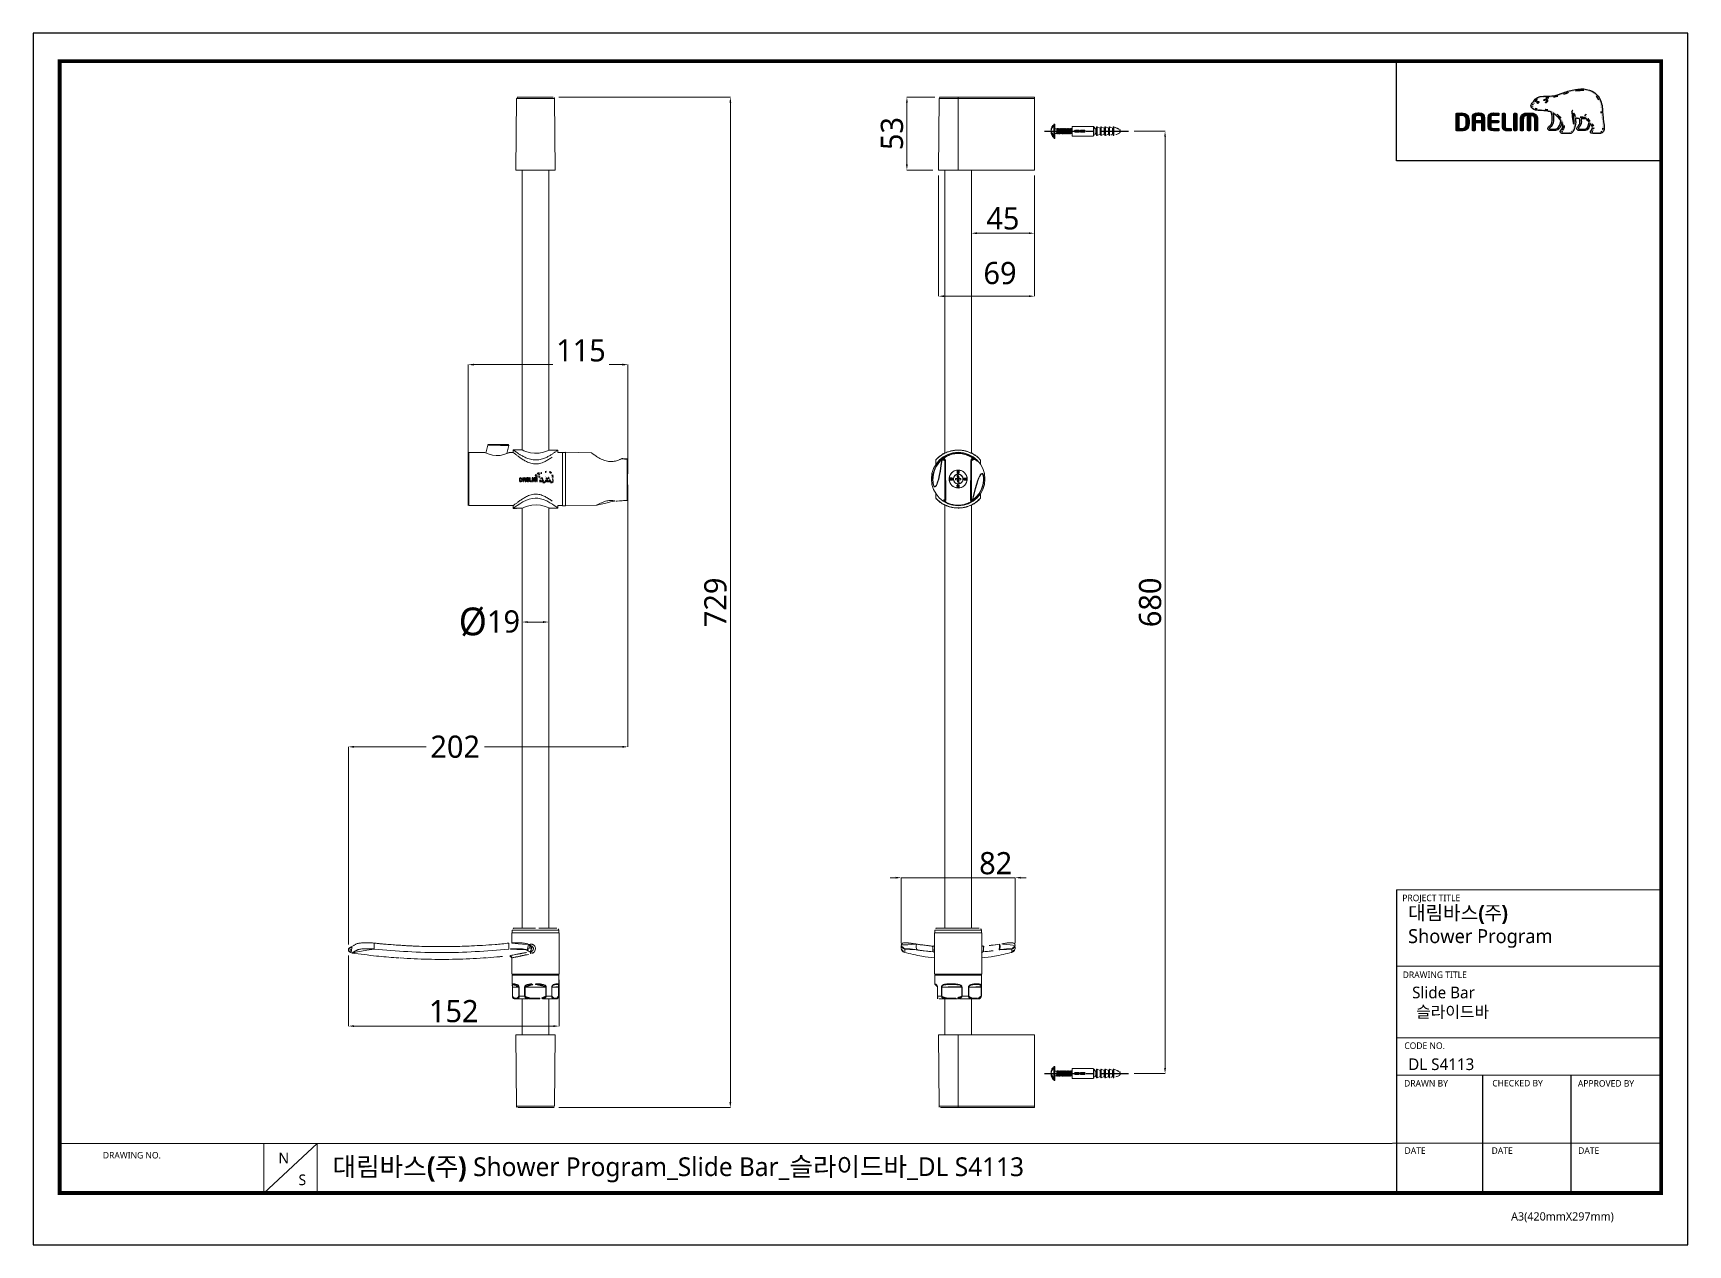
# Model space of a CAD drawing. Extents: x 16296675219 to 16296676413, y -37409617825 to -37409616950.
import ezdxf

# ---------------------------------------------------------------- set-up
doc = ezdxf.new("R2010")
doc.units = 0
doc.header["$LTSCALE"] = 10
doc.header["$MEASUREMENT"] = 0
doc.header["$PDMODE"] = 3
doc.header["$PDSIZE"] = -10
doc.linetypes.add('CENTER', pattern=[2, 1.25, -0.25, 0.25, -0.25])
doc.layers.get('0').update_dxf_attribs({"linetype": 'CONTINUOUS'})
doc.layers.get('DEFPOINTS').update_dxf_attribs({"linetype": 'CONTINUOUS'})
doc.layers.add('레이어 1', color=7, linetype='CONTINUOUS')
doc.styles.add('Daelim Dimension', font='')
doc.styles.get('Daelim Dimension').set_extended_font_data('NanumGothic')
doc.dimstyles.new('DEFAULT', dxfattribs={"dimscale": 2, "dimtxt": 2, "dimasz": 2, "dimexe": 0, "dimexo": 2, "dimgap": 1, "dimtad": 1, "dimdec": 1, "dimzin": 9, "dimdsep": 46, "dimtxsty": 'Daelim Dimension', "dimcen": 0.5, "dimclrd": 252, "dimclre": 252, "dimclrt": 3, "dimadec": 1, "dimazin": 0, "dimtfac": 1, "dimtdec": 1, "dimtix": 1, "dimtmove": 0, "dimatfit": 3, "dimfxl": 1, "dimtolj": 1, "dimtzin": 1, "dimlwd": 9, "dimlwe": 9, "dimarcsym": 0})

msp = doc.modelspace()

# ---------------------------------------------------------------- texts
at = {"color": 5, "lineweight": 0, "ltscale": 40, "style": 'Daelim Dimension'}
for s, height, p in [('PROJECT TITLE', 4.70985399, (16296676206.563801, -37409617576.789932)), ('DRAWING TITLE', 4.70985399, (16296676206.86577, -37409617632.222397)), ('CODE NO.', 4.709854, (16296676208.046869, -37409617683.412689)), ('DRAWN BY', 4.709854, (16296676207.862181, -37409617710.561417)), ('CHECKED BY', 4.709854, (16296676271.49749, -37409617710.477898)), ('APPROVED BY', 4.70985399, (16296676333.213711, -37409617710.63002)), ('DRAWING NO.', 4.70985399, (16296675269.388229, -37409617762.441719)), ('DATE', 4.709854, (16296676208.230049, -37409617759.104424)), ('DATE', 4.709854, (16296676270.99666, -37409617759.104424)), ('DATE', 4.709854, (16296676333.43029, -37409617759.104424)), ('A3(420mmX297mm)', 5.94434743, (16296676285.07719, -37409617807.21756))]:
    msp.add_text(s, height=height, dxfattribs=at).set_placement(p)
at = {"lineweight": 0, "attachment_point": 1, "style": 'Daelim Dimension'}
for s, insert, char_height, width in [('{\\fPretendard Variable SemiBold|b0|i0|c129|p2;\\C7;대림바스(주)} \\PShower Program', (16296676210.752371, -37409617580.16716), 10.07218471, 161.88279958), (' Slide Bar\\P  슬라이드바', (16296676210.841249, -37409617638.461113), 8.4084, 141.50477401), ('DL S4113', (16296676210.841249, -37409617690.244881), 8.4084, 141.50477401), ('N', (16296675396.049509, -37409617758.303909), 7.70756, 10.75673603), ('S', (16296675410.51228, -37409617774.013878), 7.70756, 10.75673603)]:
    msp.add_mtext(s, dxfattribs=dict(at, insert=insert, char_height=char_height, width=width))
at = {"color": 2, "lineweight": 0, "insert": (16296675435.08996, -37409617761.640312), "char_height": 13.5135, "width": 675.62427803, "attachment_point": 1, "style": 'Daelim Dimension'}
msp.add_mtext('{\\fPretendard Variable SemiBold|b0|i0|c129|p2;대림바스(주)} Shower Program_Slide Bar_{\\fGulim|b0|i0|c129|p50;슬라이드바}_DL S4113', dxfattribs=at)

# ---------------------------------------------------------------- blocks, each defined once
blk = doc.blocks.new('A$C740E48B8')
at = {"color": 7, "linetype": 'Continuous', "lineweight": 15}
for p, q in [((27.3, 728.2), (26.9, 676.6)), ((28.3, 729.2), (41.1, 729.2)), ((41.1, 728.2), (41.1, 729.2)), ((41.1, 729.2), (96.1, 729.2)), ((41.1, 728.2), (41.1, 676.6)), ((96.1, 728.2), (41.1, 728.2)), ((96.1, 729.2), (96.1, 728.2)), ((96.1, 728.2), (96.1, 676.6)), ((41.1, 676.6), (26.9, 676.6)), ((31.5, 676.6), (31.5, 472.3)), ((96.1, 676.6), (41.1, 676.6)), ((50.6, 472.3), (50.6, 676.6)), ((24.9, 467.4), (24.9, 464.5)), ((29.3, 467.8), (29.6, 468.2)), ((31.4, 466.7), (31.4, 466.7)), ((31.7, 466.7), (31.9, 466.9)), ((31.7, 466.7), (31.7, 453.6)), ((32.1, 438.5), (31.9, 466.9)), ((50, 438.5), (50.3, 466.9)), ((50.3, 466.9), (50.4, 466.7)), ((52.6, 468.2), (52.9, 467.8)), ((57.2, 464.5), (57.2, 467.4)), ((31.7, 453.6), (31.7, 438.9)), ((35.1, 454.2), (34.9, 454.1)), ((34.9, 454.1), (34.9, 453.9)), ((34.9, 453.9), (34.9, 452.9)), ((35.2, 454.4), (35.1, 454.2)), ((35.1, 453.9), (35.2, 454)), ((35.1, 453.1), (35.1, 453.9)), ((35.4, 454.4), (35.2, 454.4)), ((35.2, 454), (35.3, 454.1)), ((35.3, 454.1), (35.4, 454.2)), ((35.5, 454.4), (35.4, 454.4)), ((35.4, 454.2), (35.5, 454.2)), ((35.7, 454.4), (35.5, 454.4)), ((35.5, 454.2), (35.6, 454.1)), ((35.6, 454.1), (35.7, 454)), ((35.8, 454.2), (35.7, 454.4)), ((35.7, 454), (35.7, 453.9)), ((35.7, 453.9), (35.7, 453.1)), ((35.9, 454.2), (35.8, 454.2)), ((35.9, 454.2), (36.1, 454.4)), ((35.9, 454.2), (35.9, 454.2)), ((36, 454), (36.1, 454.1)), ((36, 453.9), (36, 454)), ((36, 453.1), (36, 453.9)), ((36.1, 454.4), (36.2, 454.4)), ((36.1, 454.1), (36.3, 454.2)), ((36.2, 454.4), (36.4, 454.4)), ((36.3, 454.2), (36.4, 454.2)), ((36.4, 454.4), (36.6, 454.4)), ((36.4, 454.2), (36.5, 454.1)), ((36.5, 454.1), (36.6, 454)), ((36.6, 454.4), (36.7, 454.2)), ((36.6, 454), (36.6, 453.9)), ((36.6, 453.9), (36.6, 453.1)), ((36.7, 454.2), (36.9, 454.1)), ((36.9, 454.1), (36.9, 453.9)), ((36.9, 453.9), (36.9, 452.9)), ((39.1, 454.1), (40.3, 454.1)), ((39.1, 453.1), (39.1, 454.1)), ((41.4, 459.8), (40.4, 459.8)), ((40.4, 457.7), (40.4, 459.8)), ((41.4, 457.7), (40.4, 457.7)), ((40.6, 459.5), (41.4, 459.5)), ((40.6, 458.9), (40.6, 459.5)), ((41.4, 458.9), (40.6, 458.9)), ((40.6, 458), (40.6, 458.6)), ((40.6, 458.6), (41.4, 458.6)), ((41.4, 458), (40.6, 458)), ((40.6, 454.4), (40.6, 455.6)), ((40.6, 455.6), (41.1, 455.6)), ((41.1, 457), (41.1, 457)), ((41.1, 455.6), (41.6, 455.6)), ((41.6, 459.7), (41.4, 459.8)), ((41.4, 459.5), (41.5, 459.5)), ((41.5, 458.9), (41.4, 458.9)), ((41.4, 458.6), (41.5, 458.6)), ((41.5, 458), (41.4, 458)), ((41.6, 457.8), (41.4, 457.7)), ((41.5, 459.5), (41.6, 459.4)), ((41.6, 459), (41.5, 458.9)), ((41.5, 458.6), (41.6, 458.5)), ((41.6, 458.1), (41.5, 458)), ((41.7, 459.6), (41.6, 459.7)), ((41.6, 459.4), (41.7, 459.2)), ((41.7, 459.2), (41.6, 459)), ((41.6, 458.5), (41.7, 458.4)), ((41.7, 458.3), (41.6, 458.1)), ((41.7, 457.9), (41.6, 457.8)), ((41.6, 455.6), (41.6, 454.3)), ((41.9, 459.4), (41.7, 459.6)), ((41.7, 459.2), (41.7, 459.2)), ((41.7, 458.8), (41.9, 459)), ((41.7, 458.7), (41.7, 458.8)), ((41.7, 458.8), (41.7, 458.8)), ((41.7, 458.7), (41.9, 458.6)), ((41.7, 458.4), (41.7, 458.3)), ((41.9, 458.1), (41.7, 457.9)), ((41.8, 454.1), (43.1, 454.1)), ((41.9, 459.3), (41.9, 459.4)), ((41.9, 459.1), (41.9, 459.3)), ((41.9, 459), (41.9, 459.1)), ((41.9, 458.6), (41.9, 458.4)), ((41.9, 458.4), (41.9, 458.2)), ((41.9, 458.2), (41.9, 458.1)), ((43.1, 454.1), (43.1, 453.1)), ((45.2, 453.3), (45.2, 454.3)), ((45.2, 454.3), (47.3, 454.3)), ((45.5, 454), (46.1, 454)), ((45.5, 453.2), (45.5, 454)), ((46.1, 454), (46.1, 453.2)), ((46.4, 454), (47, 454)), ((46.4, 453.2), (46.4, 454)), ((47, 454), (47, 453.2)), ((47.3, 453.3), (47.3, 454.3)), ((24.9, 442.7), (24.9, 439.8)), ((36.9, 452.9), (34.9, 452.9)), ((35.7, 453.1), (35.1, 453.1)), ((36.6, 453.1), (36, 453.1)), ((40.3, 453.1), (39.1, 453.1)), ((40.2, 448.9), (40.3, 449.1)), ((40.2, 448.7), (40.2, 448.9)), ((40.3, 448.6), (40.2, 448.7)), ((40.3, 448.2), (40.2, 448)), ((40.2, 448), (40.2, 447.9)), ((40.2, 447.9), (40.3, 447.7)), ((40.3, 449.1), (40.4, 449.2)), ((40.4, 448.4), (40.3, 448.6)), ((40.4, 448.3), (40.3, 448.2)), ((40.3, 447.7), (40.4, 447.6)), ((40.4, 449.2), (40.6, 449.4)), ((40.4, 448.4), (40.5, 448.4)), ((40.5, 448.4), (40.4, 448.3)), ((40.4, 447.6), (40.6, 447.4)), ((40.5, 449), (40.6, 449.1)), ((40.5, 448.9), (40.5, 449)), ((40.5, 448.8), (40.5, 448.9)), ((40.5, 448.6), (40.5, 448.8)), ((40.6, 448.6), (40.5, 448.6)), ((40.5, 448.1), (40.6, 448.2)), ((40.5, 448), (40.5, 448.1)), ((40.5, 447.9), (40.5, 448)), ((40.5, 447.8), (40.5, 447.9)), ((40.6, 447.7), (40.5, 447.8)), ((40.6, 451.6), (40.6, 452.8)), ((41.1, 451.6), (40.6, 451.6)), ((40.6, 449.4), (40.8, 449.4)), ((40.6, 449.1), (40.7, 449.2)), ((40.7, 448.5), (40.6, 448.6)), ((40.6, 448.2), (40.7, 448.3)), ((40.7, 447.7), (40.6, 447.7)), ((40.6, 447.4), (40.8, 447.4)), ((40.7, 449.2), (41.5, 449.2)), ((41.5, 448.5), (40.7, 448.5)), ((40.7, 448.3), (41.5, 448.3)), ((41.5, 447.7), (40.7, 447.7)), ((40.8, 449.4), (41.8, 449.4)), ((40.8, 447.4), (41.8, 447.4)), ((41.1, 450.1), (41, 450.1)), ((41.6, 451.6), (41.1, 451.6)), ((41.5, 449.2), (41.5, 448.5)), ((41.5, 448.3), (41.5, 447.7)), ((41.6, 452.8), (41.6, 451.6)), ((43.1, 453.1), (41.8, 453.1)), ((41.8, 449.4), (41.8, 447.4)), ((45.3, 453.1), (45.2, 453.3)), ((45.4, 452.9), (45.3, 453.1)), ((45.6, 452.8), (45.4, 452.9)), ((45.5, 453.1), (45.5, 453.2)), ((45.6, 453), (45.5, 453.1)), ((45.8, 453), (45.6, 453)), ((45.7, 452.7), (45.6, 452.8)), ((45.9, 452.7), (45.7, 452.7)), ((45.9, 453), (45.8, 453)), ((46, 453), (45.9, 453)), ((46.1, 452.8), (45.9, 452.7)), ((46.1, 453.1), (46, 453)), ((46.1, 453.2), (46.1, 453.1)), ((46.2, 452.9), (46.1, 452.8)), ((46.2, 452.9), (46.3, 453)), ((46.3, 453), (46.3, 452.9)), ((46.3, 452.9), (46.5, 452.8)), ((46.4, 453.1), (46.4, 453.2)), ((46.5, 453), (46.4, 453.1)), ((46.7, 453), (46.5, 453)), ((46.5, 452.8), (46.6, 452.7)), ((46.6, 452.7), (46.8, 452.7)), ((46.7, 453), (46.7, 453)), ((46.9, 453), (46.7, 453)), ((46.8, 452.7), (46.9, 452.8)), ((47, 453.1), (46.9, 453)), ((46.9, 452.8), (47.1, 452.9)), ((47, 453.2), (47, 453.1)), ((47.1, 452.9), (47.2, 453.1)), ((47.2, 453.1), (47.3, 453.3)), ((57.2, 439.8), (57.2, 442.7)), ((30.6, 438.3), (30.8, 438.5)), ((31.2, 437.7), (30.6, 438.3)), ((31.5, 434.8), (31.5, 129.6)), ((32.1, 438.5), (31.7, 438.9)), ((32.1, 438.5), (32.1, 438.1)), ((50.4, 438.9), (50, 438.5)), ((50.6, 129.6), (50.6, 434.8)), ((51.5, 438.3), (50.9, 437.7)), ((51.4, 438.5), (51.5, 438.3)), ((24.1, 126.2), (24.1, 114.6)), ((58.1, 126.2), (24.1, 126.2)), ((24.3, 128.1), (24.3, 126.2)), ((57.8, 126.2), (57.8, 128.1)), ((58.1, 114.8), (58.1, 126.2)), ((0, 117.5), (0, 117.4)), ((22.8, 116.5), (21.9, 116.6)), ((23.8, 112.1), (23.9, 112.2)), ((24.1, 114.6), (24.1, 96.2)), ((58.1, 96.2), (58.1, 114.8)), ((58.2, 112.1), (58.3, 112.1)), ((59.6, 116.5), (59.4, 116.5)), ((24.1, 96.2), (58.1, 96.2)), ((24.2, 95.7), (24.2, 89.3)), ((57.9, 80.4), (57.9, 95.7)), ((24.7, 88.8), (24.6, 89)), ((26.1, 87), (26.1, 80.4)), ((26.1, 87), (26.1, 80.4)), ((29, 80.4), (29, 87)), ((29.3, 87), (43.6, 87)), ((29.3, 80.4), (29.3, 87)), ((43.6, 87), (43.6, 80.4)), ((43.9, 87), (43.9, 80.4)), ((48.6, 80.4), (48.6, 87)), ((48.8, 87), (57.6, 87)), ((48.8, 80.4), (48.8, 87)), ((57.6, 87), (57.6, 80.4)), ((57.7, 87), (57.7, 80.4)), ((26.1, 80.4), (29, 80.4)), ((31.5, 78.4), (31.5, 52.6)), ((39.5, 78.9), (33.4, 78.9)), ((39.6, 78.4), (33.5, 78.4)), ((40.5, 78.5), (39.6, 78.4)), ((43.9, 80.4), (48.6, 80.4)), ((50.9, 78.4), (50.6, 78.5)), ((50.6, 52.6), (50.6, 78.4)), ((54.7, 78.4), (50.9, 78.4)), ((55.1, 78.9), (51.3, 78.9)), ((26.9, 52.6), (27.3, 1)), ((26.9, 52.6), (41.1, 52.6)), ((41.1, 52.6), (96.1, 52.6)), ((41.1, 1), (41.1, 52.6)), ((96.1, 1), (96.1, 52.6)), ((41.1, 1), (96.1, 1)), ((41.1, 1), (41.1, 0)), ((96.1, 1), (96.1, 0)), ((41.1, 0), (28.3, 0)), ((96.1, 0), (41.1, 0))]:
    blk.add_line(p, q, dxfattribs=at)
at = {"color": 8, "linetype": 'Continuous', "lineweight": 15}
for p, q in [((41.1, 728.2), (27.3, 728.2)), ((24.3, 128.1), (57.8, 128.1)), ((57.9, 95.7), (24.2, 95.7)), ((57.7, 80.4), (57.9, 80.4)), ((27.3, 1), (41.1, 1))]:
    blk.add_line(p, q, dxfattribs=at)
at = {"color": 7, "linetype": 'Continuous', "lineweight": 15, "flags": 128}
for points in [[(31.4, 438.8), (31.4, 442.3), (31.4, 445.8), (31.4, 449.3), (31.4, 452.8), (31.4, 456.2), (31.4, 459.7), (31.4, 463.2), (31.4, 466.7)], [(50.7, 466.7), (50.7, 463.2), (50.7, 459.7), (50.7, 456.2), (50.7, 452.8), (50.7, 449.3), (50.7, 445.8), (50.7, 442.3), (50.7, 438.8)], [(39.6, 78.4), (39.6, 78.5), (39.6, 78.5), (39.6, 78.5), (39.5, 78.6), (39.5, 78.7), (39.5, 78.8), (39.5, 78.8), (39.5, 78.9)]]:
    blk.add_lwpolyline(points, dxfattribs=at)
at = {"color": 8, "linetype": 'Continuous', "lineweight": 15, "flags": 128}
blk.add_lwpolyline([(11.3, 117.9), (11.2, 117.9), (11.1, 117.8), (11, 117.6), (11, 117.4), (10.9, 117), (10.9, 116.7), (10.9, 116.3), (10.9, 115.5), (11, 114.8), (11.2, 114.2), (11.5, 113.8), (11.5, 113.8)], dxfattribs=at)
at = {"color": 7, "linetype": 'Continuous', "lineweight": 15}
for radius in [19.3, 6.43, 3.5]:
    blk.add_circle((41.1, 453.6), radius, dxfattribs=at)
for centre, radius, start, end in [((28.3, 728.2), 1, 90, 179.5), ((41.1, 453.6), 18.5, 129.6336, 235.6854), ((41.1, 453.6), 18.2, 129.6336, 235.6854), ((41.1, 453.6), 18.2, 304.3146, 50.3664), ((41.1, 453.6), 18.5, 304.3146, 50.3664), ((41.1, 453.6), 6.5, 269.9126, 270.001), ((50.7, 441), 2.12, 263.4116, 271.7713), ((25.8, 128.1), 1.5, 90, 180), ((56.3, 128.1), 1.5, 0, 90), ((24.7, 95.7), 0.5, 90, 180), ((57.4, 95.7), 0.5, 0, 90), ((26.6, 78.9), 0.5, 180, 270), ((50.9, 78.9), 0.46, 276.6651, 5.388), ((54.6, 78.9), 0.46, 276.6652, 5.388), ((55.9, 80.4), 2, 270, 0), ((28.3, 1), 1, 180.5, 270)]:
    blk.add_arc(centre, radius, start, end, dxfattribs=at)
for points, knots in [([(31.5, 472.5), (31.2, 472.3), (30.1, 471.8), (28.7, 470.8), (27.1, 469.6), (26, 468.5), (25.3, 467.8), (25, 467.4), (24.9, 467.3), (25, 467.4), (25.4, 467.8), (26.1, 468.5), (27.2, 469.5), (28.8, 470.7), (30.7, 471.9), (32.9, 472.9), (35.2, 473.7), (37.3, 474.1), (39.3, 474.4), (41.2, 474.5), (43.4, 474.4), (45.7, 474), (47.9, 473.4), (49.9, 472.6), (51.8, 471.7), (53.5, 470.6), (55.1, 469.4), (56.2, 468.4), (56.8, 467.7), (57.2, 467.4), (57.3, 467.3), (57.1, 467.5), (56.6, 468), (55.8, 468.9), (54.5, 470), (52.8, 471.3), (51.3, 472.1), (50.6, 472.5)], [0, 0, 0, 0, 0.016817, 0.047324, 0.083181, 0.120041, 0.143875, 0.168283, 0.192162, 0.21693, 0.238279, 0.26007, 0.294309, 0.329513, 0.364621, 0.400703, 0.428964, 0.457986, 0.478738, 0.499873, 0.527273, 0.555577, 0.582956, 0.611009, 0.641001, 0.671604, 0.70743, 0.744295, 0.767666, 0.791611, 0.815021, 0.839267, 0.865478, 0.892441, 0.928628, 0.965842, 1, 1, 1, 1]), ([(29.6, 468.2), (28.9, 467.7), (27.8, 466.7), (27.2, 466.1), (27.3, 466.4), (28.4, 467.6), (30.6, 469.4), (33.7, 471.2), (37.3, 472.3), (41.1, 472.7), (44.8, 472.3), (48.4, 471.2), (51.5, 469.4), (53.7, 467.6), (54.8, 466.4), (55, 466.1), (54.4, 466.7), (53.2, 467.7), (52.6, 468.2)], [0, 0, 0, 0, 0.066941, 0.120808, 0.172156, 0.234385, 0.307952, 0.379537, 0.442933, 0.500082, 0.557385, 0.62063, 0.692197, 0.765567, 0.827717, 0.879132, 0.932981, 1, 1, 1, 1]), ([(29.6, 468.3), (29.4, 468), (29.2, 467.8), (29.1, 467.6), (29.1, 467.6)], [0, 0, 0, 0, 0.97002, 1, 1, 1, 1]), ([(29.3, 467.8), (29.4, 467.9), (29.6, 468.1), (30, 468.2), (30.5, 468.2), (30.9, 468.1), (31.2, 467.8), (31.5, 467.5), (31.7, 467.1), (31.7, 466.8), (31.7, 466.7)], [0, 0, 0, 0, 0.125957, 0.251124, 0.375855, 0.500342, 0.624839, 0.749586, 0.874618, 1, 1, 1, 1]), ([(31.4, 466.7), (31.4, 466.8), (31.4, 467), (31.2, 467.3), (31, 467.6), (30.7, 467.8), (30.4, 467.9), (30.1, 467.9), (29.7, 467.8), (29.5, 467.7), (29.4, 467.6)], [0, 0, 0, 0, 0.123395, 0.249265, 0.375367, 0.499788, 0.624284, 0.750505, 0.876494, 1, 1, 1, 1]), ([(31.9, 466.9), (31.9, 467), (31.9, 467.1), (31.8, 467.5), (31.6, 467.8), (31.2, 468.2), (30.9, 468.4), (30.5, 468.5), (30.1, 468.5), (29.8, 468.3), (29.6, 468.2)], [0, 0, 0, 0, 0.0712883, 0.1411767, 0.2762712, 0.404211, 0.5280843, 0.6482495, 0.7658752, 1, 1, 1, 1]), ([(29.6, 468.2), (29.6, 468.2), (29.6, 468.2), (29.7, 468.2), (29.7, 468.2)], [0, 0, 0, 0, 0.475523, 1, 1, 1, 1]), ([(30.6, 468.4), (30.9, 468.6), (31.4, 469), (32.2, 469.6), (32.9, 470), (33.6, 470.4), (34.6, 470.8), (36, 471.3), (37.7, 471.8), (39.4, 472), (41.3, 472.1), (43.1, 472), (45, 471.7), (46.9, 471.1), (48.4, 470.4), (49.5, 469.8), (50.4, 469.3), (51.1, 468.8), (51.5, 468.5), (51.6, 468.4)], [0, 0, 0, 0, 0.0638376, 0.1115071, 0.1465599, 0.1852827, 0.2227309, 0.2968982, 0.3665901, 0.4369417, 0.5069515, 0.5771525, 0.6524629, 0.7315465, 0.8186906, 0.8705252, 0.9180428, 0.9758865, 1, 1, 1, 1]), ([(50.6, 472.4), (50.8, 472.3), (51.1, 472.1), (50.4, 472.5), (48.8, 473.1), (46.4, 473.9), (43.6, 474.4), (40.7, 474.5), (37.9, 474.3), (35.1, 473.7), (32.8, 472.9), (31.4, 472.3), (31, 472.1), (31.4, 472.3), (31.5, 472.4)], [0, 0, 0, 0, 0.08063, 0.165307, 0.25153, 0.346505, 0.444724, 0.502748, 0.591528, 0.680133, 0.773349, 0.871881, 0.964696, 1, 1, 1, 1]), ([(51.3, 468.3), (51.1, 468.3), (50.8, 468.1), (50.5, 467.8), (50.3, 467.3), (50.3, 467), (50.3, 466.9)], [0, 0, 0, 0, 0.287229, 0.534596, 0.772434, 1, 1, 1, 1]), ([(50.4, 466.7), (50.4, 466.8), (50.5, 467.1), (50.6, 467.5), (50.9, 467.8), (51.3, 468.1), (51.7, 468.2), (52.1, 468.2), (52.5, 468.1), (52.8, 467.9), (52.9, 467.8)], [0, 0, 0, 0, 0.125835, 0.250954, 0.37565, 0.500104, 0.624607, 0.749409, 0.874514, 1, 1, 1, 1]), ([(52.7, 467.6), (52.6, 467.7), (52.4, 467.8), (52.1, 467.9), (51.7, 467.9), (51.4, 467.8), (51.1, 467.6), (50.9, 467.3), (50.8, 467), (50.7, 466.8), (50.7, 466.7)], [0, 0, 0, 0, 0.124853, 0.251983, 0.378761, 0.503335, 0.627713, 0.753206, 0.877902, 1, 1, 1, 1]), ([(52.1, 468.4), (52, 468.4), (51.8, 468.4), (51.4, 468.4), (51.2, 468.3), (51.1, 468.3)], [0, 0, 0, 0, 0.330451, 0.664489, 1, 1, 1, 1]), ([(52.6, 468.2), (52.4, 468.3), (52.1, 468.5), (51.6, 468.5), (51.4, 468.4), (51.3, 468.3)], [0, 0, 0, 0, 0.498023, 0.752741, 1, 1, 1, 1]), ([(52.4, 468.2), (52.4, 468.2), (52.4, 468.3), (52.5, 468.2), (52.6, 468.2), (52.6, 468.2)], [0, 0, 0, 0, 0.0187845, 0.5334095, 1, 1, 1, 1]), ([(53.1, 467.6), (53.1, 467.6), (52.9, 467.8), (52.7, 468), (52.5, 468.3)], [0, 0, 0, 0, 0.0275666, 1, 1, 1, 1]), ([(41.1, 447.1), (41.8, 447.1), (43.1, 447.3), (45, 448.3), (46.5, 449.8), (47.4, 451.7), (47.7, 453.7), (47.4, 455.6), (46.4, 457.5), (44.9, 459), (42.9, 459.9), (40.9, 460.1), (39.1, 459.9), (37.3, 459), (35.8, 457.6), (34.8, 455.7), (34.4, 453.6), (34.7, 451.7), (35.6, 449.9), (36.9, 448.4), (38.8, 447.3), (40.3, 447.1), (41.1, 447.1)], [0, 0, 0, 0, 0.049549, 0.098983, 0.151521, 0.206895, 0.247707, 0.297776, 0.347582, 0.403801, 0.462145, 0.500093, 0.547721, 0.595211, 0.646388, 0.704244, 0.752519, 0.798184, 0.84373, 0.892489, 0.947453, 1, 1, 1, 1]), ([(41, 450.1), (40.6, 450.2), (39.9, 450.3), (39.1, 450.7), (38.6, 451.1), (38.2, 451.7), (37.7, 452.5), (37.5, 453.6), (37.7, 454.5), (37.9, 454.9), (37.9, 454.9), (37.9, 454.9), (37.9, 455), (38.1, 455.4), (38.7, 456.1), (39.7, 456.9), (40.6, 457), (41.1, 457)], [0, 0, 0, 0, 0.119879, 0.185044, 0.250209, 0.31184, 0.37861, 0.500397, 0.620277, 0.620357, 0.62097, 0.622659, 0.629023, 0.653691, 0.750455, 0.875228, 1, 1, 1, 1]), ([(40.6, 455), (40.6, 455), (40.5, 455), (40.4, 454.9), (40.3, 454.9)], [0, 0, 0, 0, 0.201533, 1, 1, 1, 1]), ([(40.6, 454.4), (40.6, 454.4), (40.6, 454.3), (40.5, 454.2), (40.5, 454.2), (40.4, 454.1), (40.3, 454.1), (40.3, 454.1), (40.3, 454.1)], [0, 0, 0, 0, 0.13014, 0.256264, 0.496345, 0.739851, 0.86786, 1, 1, 1, 1]), ([(41.1, 457), (41.6, 457), (42.5, 456.9), (43.6, 456), (44.4, 454.9), (44.6, 453.6), (44.3, 452.2), (43.6, 451.1), (42.4, 450.3), (41.5, 450.2), (41.1, 450.1)], [0, 0, 0, 0, 0.125, 0.25, 0.375, 0.5, 0.625, 0.75, 0.875, 1, 1, 1, 1]), ([(41.9, 454.8), (41.9, 454.9), (41.8, 454.9), (41.7, 454.9), (41.6, 455)], [0, 0, 0, 0, 0.094943, 1, 1, 1, 1]), ([(41.8, 454.1), (41.8, 454.1), (41.8, 454.1), (41.7, 454.1), (41.6, 454.1), (41.6, 454.2), (41.6, 454.3), (41.6, 454.3), (41.6, 454.3)], [0, 0, 0, 0, 0.1321513, 0.2602193, 0.5038599, 0.7437714, 0.8698758, 1, 1, 1, 1]), ([(40.3, 453.1), (40.3, 453.1), (40.4, 453.1), (40.4, 453.1), (40.5, 453), (40.5, 452.9), (40.6, 452.9), (40.6, 452.8), (40.6, 452.8)], [0, 0, 0, 0, 0.1305742, 0.2571433, 0.4980265, 0.740861, 0.868423, 1, 1, 1, 1]), ([(41.6, 452.8), (41.6, 452.8), (41.6, 452.9), (41.6, 452.9), (41.6, 453), (41.7, 453.1), (41.8, 453.1), (41.8, 453.1), (41.8, 453.1)], [0, 0, 0, 0, 0.132514, 0.261302, 0.507439, 0.745027, 0.870368, 1, 1, 1, 1]), ([(41.6, 452.2), (41.6, 452.2), (41.7, 452.2), (41.8, 452.3), (41.9, 452.3)], [0, 0, 0, 0, 0.522969, 1, 1, 1, 1]), ([(50.6, 434.7), (51, 434.9), (52, 435.4), (53.5, 436.4), (55.1, 437.6), (56.2, 438.6), (56.8, 439.3), (57.2, 439.7), (57.3, 439.9), (57.1, 439.7), (56.7, 439.3), (56, 438.7), (55, 437.7), (53.4, 436.5), (51.4, 435.3), (49.2, 434.3), (46.9, 433.5), (44.8, 433), (42.9, 432.8), (40.9, 432.7), (38.7, 432.8), (36.4, 433.2), (34.3, 433.8), (32.2, 434.6), (30.4, 435.5), (28.6, 436.6), (27.1, 437.8), (26, 438.8), (25.3, 439.5), (25, 439.8), (24.9, 439.9), (25.1, 439.6), (25.5, 439.1), (26.3, 438.3), (27.6, 437.1), (29.4, 435.8), (30.8, 435.1), (31.5, 434.7)], [0, 0, 0, 0, 0.016817, 0.047324, 0.083181, 0.120041, 0.143875, 0.168283, 0.192162, 0.21693, 0.238279, 0.26007, 0.294309, 0.329513, 0.364621, 0.400703, 0.428964, 0.457986, 0.478738, 0.499873, 0.527273, 0.555577, 0.582956, 0.611009, 0.641001, 0.671604, 0.70743, 0.744295, 0.767666, 0.791611, 0.815021, 0.839267, 0.865478, 0.892441, 0.928628, 0.965842, 1, 1, 1, 1]), ([(50.9, 437.7), (51.1, 437.8), (51.4, 438), (51.6, 438.1), (51.6, 438.1), (51.4, 437.9), (51, 437.7), (50.5, 437.3), (49.7, 436.8), (48.8, 436.4), (48, 436), (47.3, 435.8), (46.6, 435.5), (45.8, 435.3), (44.9, 435.1), (44.1, 434.9), (43.1, 434.8), (42.1, 434.7), (40.9, 434.7), (39.7, 434.7), (38.7, 434.8), (37.6, 435), (36.4, 435.3), (35, 435.7), (33.7, 436.2), (32.8, 436.7), (32.1, 437), (31.6, 437.3), (31.2, 437.6), (30.9, 437.8), (30.6, 438), (30.5, 438.1), (30.6, 438.1), (30.9, 437.9), (31.1, 437.8), (31.2, 437.7)], [0, 0, 0, 0, 0.034699, 0.070333, 0.10506, 0.140863, 0.174746, 0.209385, 0.248297, 0.288035, 0.310675, 0.333466, 0.356748, 0.38021, 0.402722, 0.425422, 0.448753, 0.47232, 0.500028, 0.539364, 0.559579, 0.579947, 0.619261, 0.659565, 0.702005, 0.74547, 0.768571, 0.791844, 0.815707, 0.839805, 0.874308, 0.909777, 0.944301, 0.979859, 1, 1, 1, 1]), ([(31.7, 438.9), (31.7, 438.8), (31.7, 438.7), (31.6, 438.5), (31.5, 438.3), (31.4, 438.2), (31.2, 438.2), (31, 438.2), (30.8, 438.2), (30.7, 438.2), (30.6, 438.3)], [0, 0, 0, 0, 0.131506, 0.256308, 0.378567, 0.500168, 0.621749, 0.743947, 0.868643, 1, 1, 1, 1]), ([(31.4, 438.8), (31.4, 438.8), (31.4, 438.7), (31.4, 438.6), (31.3, 438.5), (31.2, 438.5), (31.1, 438.5), (31, 438.4), (30.9, 438.5), (30.8, 438.5), (30.8, 438.5)], [0, 0, 0, 0, 0.135424, 0.2592112, 0.3809856, 0.5028453, 0.62376, 0.7447132, 0.8679593, 1, 1, 1, 1]), ([(31.2, 437.7), (31.3, 437.7), (31.4, 437.6), (31.6, 437.7), (31.8, 437.7), (31.9, 437.8), (32, 437.9), (32, 438), (32.1, 438.1)], [0, 0, 0, 0, 0.242318, 0.491644, 0.629143, 0.768709, 0.882617, 1, 1, 1, 1]), ([(31.5, 434.8), (31.4, 434.9), (31, 435), (31.8, 434.7), (33.3, 434), (35.8, 433.2), (38.5, 432.8), (41.4, 432.6), (44.2, 432.8), (47, 433.4), (49.3, 434.2), (50.7, 434.9), (51.1, 435), (50.7, 434.8), (50.6, 434.8)], [0, 0, 0, 0, 0.08063, 0.165307, 0.25153, 0.346505, 0.444724, 0.502748, 0.591528, 0.680133, 0.773349, 0.871881, 0.964696, 1, 1, 1, 1]), ([(50, 438.5), (50, 438.4), (50, 438.3), (50, 438.2), (50.1, 438.1), (50.1, 438.1)], [0, 0, 0, 0, 0.518505, 0.823667, 1, 1, 1, 1]), ([(50.1, 438.1), (50.1, 438), (50.2, 437.8), (50.6, 437.6), (50.8, 437.7), (50.9, 437.7)], [0, 0, 0, 0, 0.168035, 0.474406, 1, 1, 1, 1]), ([(51.5, 438.3), (51.5, 438.2), (51.3, 438.2), (51.1, 438.2), (51, 438.2), (50.8, 438.2), (50.6, 438.3), (50.5, 438.5), (50.4, 438.7), (50.4, 438.8), (50.4, 438.9)], [0, 0, 0, 0, 0.131829, 0.256714, 0.378958, 0.500541, 0.622137, 0.744349, 0.868963, 1, 1, 1, 1]), ([(51.4, 438.5), (51.3, 438.5), (51.3, 438.5), (51.1, 438.4), (51, 438.5), (50.9, 438.5), (50.8, 438.6), (50.8, 438.6), (50.7, 438.7), (50.7, 438.8), (50.7, 438.8)], [0, 0, 0, 0, 0.1336, 0.257459, 0.37891, 0.500128, 0.621564, 0.742713, 0.865977, 1, 1, 1, 1]), ([(56.3, 129.6), (56.3, 129.6), (56.2, 129.6), (55.3, 129.6), (53.9, 129.6), (51.9, 129.6), (49.5, 129.6), (46.8, 129.6), (43.9, 129.6), (41.1, 129.6), (38.2, 129.6), (35.4, 129.6), (32.6, 129.6), (30.2, 129.6), (28.2, 129.6), (26.8, 129.6), (26, 129.6), (25.9, 129.6), (25.8, 129.6)], [0, 0, 0, 0, 0.058258, 0.1200057, 0.1843204, 0.25, 0.3156796, 0.3799943, 0.441742, 0.5, 0.558258, 0.6200057, 0.6843204, 0.75, 0.8156796, 0.8799943, 0.941742, 1, 1, 1, 1]), ([(11.4, 118), (10.8, 118.1), (9.5, 118.3), (7.3, 118.6), (5.1, 118.8), (3.3, 119), (2.1, 118.9), (1.3, 118.8), (0.6, 118.5), (0.2, 118), (0, 117.6), (0, 117.2), (0, 117.1)], [0, 0, 0, 0, 0.110592, 0.212914, 0.392886, 0.540335, 0.654674, 0.735063, 0.803155, 0.892868, 0.946482, 1, 1, 1, 1]), ([(0, 117.1), (0, 116.4), (0, 114.9), (0, 114.7), (0, 114.7)], [0, 0, 0, 0, 0.507643, 1, 1, 1, 1]), ([(0, 114.6), (0, 114.4), (0.1, 113.8), (0.6, 113), (1.4, 112.3), (2.1, 112), (2.5, 111.9)], [0, 0, 0, 0, 0.208889, 0.441319, 0.70146, 1, 1, 1, 1]), ([(2.2, 112), (6.5, 111), (13.7, 109.2), (21, 108.4), (24.1, 108)], [0, 0, 0, 0, 0.58606, 1, 1, 1, 1]), ([(11.5, 113.8), (11, 113.9), (10, 114), (8.7, 114.2), (7.5, 114.4), (6.4, 114.5), (5.3, 114.6), (4.4, 114.7), (3.6, 114.7), (3, 114.7), (2.6, 114.6), (2.5, 114.5), (2.5, 114.4), (2.5, 114.4)], [0, 0, 0, 0, 0.093144, 0.186268, 0.271517, 0.352754, 0.450034, 0.541445, 0.630994, 0.742861, 0.841606, 0.930176, 1, 1, 1, 1]), ([(14.9, 117.4), (14.9, 117.4), (14.1, 117.5), (12.3, 117.8), (9.6, 118.2), (7.2, 118.6), (5.6, 118.8), (4.9, 118.8), (4.8, 118.8)], [0, 0, 0, 0, 0.000253, 0.228423, 0.475494, 0.734383, 0.97541, 1, 1, 1, 1]), ([(22.7, 116.5), (21.5, 116.6), (19, 116.9), (15.2, 117.4), (12.6, 117.8), (11.2, 118)], [0, 0, 0, 0, 0.307377, 0.653092, 1, 1, 1, 1]), ([(23.1, 112.4), (20.9, 112.6), (17.8, 112.9), (14.2, 113.4), (12.8, 113.6), (12.2, 113.7), (11.9, 113.8), (11.6, 113.8), (11.5, 113.8)], [0, 0, 0, 0, 0.559864, 0.806307, 0.915243, 0.938446, 0.962461, 1, 1, 1, 1]), ([(24, 117), (24, 117), (24, 117), (24, 116.9), (23.9, 116.9), (23.7, 116.7), (23.4, 116.6), (23.1, 116.5), (22.8, 116.5), (22.7, 116.5)], [0, 0, 0, 0, 0.000426, 0.129238, 0.268539, 0.422312, 0.594109, 0.78629, 1, 1, 1, 1]), ([(59.4, 116.5), (59.3, 116.5), (59, 116.5), (58.7, 116.6), (58.4, 116.8), (58.2, 116.9), (58.2, 117), (58.1, 117.1), (58.1, 117.1), (58.1, 117.1)], [0, 0, 0, 0, 0.225043, 0.422693, 0.593945, 0.741401, 0.869532, 0.984348, 1, 1, 1, 1]), ([(58.1, 108), (61.1, 108.4), (68.5, 109.2), (75.7, 111), (79.9, 112)], [0, 0, 0, 0, 0.413941, 1, 1, 1, 1]), ([(59, 112.4), (61, 112.6), (64.9, 113), (68.7, 113.5), (70.6, 113.8)], [0, 0, 0, 0, 0.499998, 1, 1, 1, 1]), ([(70.8, 118), (68.9, 117.7), (65.1, 117.1), (61.3, 116.7), (59.4, 116.5)], [0, 0, 0, 0, 0.519138, 1, 1, 1, 1]), ([(70.6, 113.8), (71, 113.9), (71.6, 114), (72.6, 114.1), (73.5, 114.2), (74.6, 114.4), (75.9, 114.5), (77.2, 114.7), (78.3, 114.7), (79, 114.7), (79.5, 114.6), (79.7, 114.5), (79.7, 114.4), (79.7, 114.4)], [0, 0, 0, 0, 0.0624229, 0.1219151, 0.1853242, 0.249143, 0.3673624, 0.4851818, 0.607639, 0.7299397, 0.8180821, 0.9099035, 1, 1, 1, 1]), ([(82.1, 117.1), (82.1, 117.4), (82.1, 117.9), (81.5, 118.5), (80.9, 118.8), (80.1, 118.9), (78.9, 119), (77.1, 118.9), (74.9, 118.6), (72.8, 118.3), (71.5, 118.1), (70.8, 118)], [0, 0, 0, 0, 0.1068655, 0.1966217, 0.2647226, 0.3451428, 0.4595212, 0.6070174, 0.7870449, 0.8893926, 1, 1, 1, 1]), ([(79.6, 111.9), (80, 112), (80.7, 112.3), (81.5, 113), (82, 113.8), (82.1, 114.4), (82.1, 114.6)], [0, 0, 0, 0, 0.299409, 0.559804, 0.791947, 1, 1, 1, 1]), ([(82.1, 114.6), (82.1, 114.7), (82.1, 114.8), (82.1, 115.6), (82.1, 116.6), (82.1, 117.1)], [0, 0, 0, 0, 0.33127, 0.671717, 1, 1, 1, 1]), ([(57.4, 96.2), (57.4, 96.2), (57.3, 96.2), (56.3, 96.2), (54.8, 96.2), (52.7, 96.2), (50.1, 96.2), (47.2, 96.2), (44.1, 96.2), (41.1, 96.2), (38, 96.2), (35, 96.2), (32, 96.2), (29.4, 96.2), (27.3, 96.2), (25.8, 96.2), (24.9, 96.2), (24.8, 96.2), (24.7, 96.2)], [0, 0, 0, 0, 0.058258, 0.120006, 0.18432, 0.25, 0.31568, 0.379994, 0.441742, 0.5, 0.558258, 0.620006, 0.68432, 0.75, 0.81568, 0.879994, 0.941742, 1, 1, 1, 1]), ([(24.6, 88.8), (24.6, 88.8), (24.5, 88.9), (24.3, 89), (24.2, 89.1), (24.2, 89.2), (24.2, 89.3)], [0, 0, 0, 0, 0.24248, 0.500001, 0.757521, 1, 1, 1, 1]), ([(24.3, 89.3), (24.3, 89.3), (24.3, 89.1), (24.3, 89), (24.4, 89)], [0, 0, 0, 0, 0.4844038, 1, 1, 1, 1]), ([(24.5, 89.2), (24.6, 89.2), (24.6, 89.2), (25.1, 89), (25.6, 88.5), (25.9, 88.1), (26.1, 87.6), (26.1, 87.3), (26.1, 87.1), (26.1, 87)], [0, 0, 0, 0, 0.0768, 0.499619, 0.66435, 0.821466, 0.905964, 0.957515, 1, 1, 1, 1]), ([(24.8, 88.7), (24.9, 88.7), (25, 88.7), (25.5, 88.4), (25.8, 88), (26, 87.6), (26.1, 87.3), (26.1, 87.1), (26.1, 87)], [0, 0, 0, 0, 0.342415, 0.682564, 0.846865, 0.926413, 0.96457, 1, 1, 1, 1]), ([(29, 87), (29.1, 87.2), (29.1, 87.4), (29.2, 87.7), (29.3, 88), (29.6, 88.2), (29.9, 88.5), (30.5, 88.8), (31.2, 89), (32.3, 89.2), (33.5, 89.3), (34.8, 89.3), (36, 89.3), (37.3, 89.3), (38.6, 89.3), (39.8, 89.2), (40.9, 89), (42, 88.8), (42.8, 88.4), (43.4, 88), (43.6, 87.7), (43.8, 87.4), (43.8, 87.2), (43.9, 87)], [0, 0, 0, 0, 0.020078, 0.04079, 0.057904, 0.074784, 0.109503, 0.146451, 0.20089, 0.273418, 0.375752, 0.432452, 0.504705, 0.58071, 0.658519, 0.726492, 0.789071, 0.851889, 0.912187, 0.93795, 0.960776, 0.981238, 1, 1, 1, 1]), ([(29.3, 87), (29.3, 87.1), (29.3, 87.3), (29.4, 87.6), (29.7, 88), (30.6, 88.4), (32.7, 88.8), (35.9, 88.8), (39.4, 88.8), (41.9, 88.4), (43, 88), (43.4, 87.6), (43.6, 87.3), (43.6, 87.1), (43.6, 87)], [0, 0, 0, 0, 0.013157, 0.027376, 0.056722, 0.117576, 0.243556, 0.499996, 0.756441, 0.882422, 0.943277, 0.972748, 0.986886, 1, 1, 1, 1]), ([(48.6, 87), (48.6, 87.2), (48.6, 87.4), (48.8, 87.8), (49.2, 88.2), (49.8, 88.6), (50.6, 88.9), (51.5, 89.1), (52.3, 89.2), (53, 89.3), (53.8, 89.3), (54.8, 89.3), (55.6, 89.3), (56.3, 89.2), (56.8, 89.1), (57.2, 88.9), (57.5, 88.6), (57.6, 88.2), (57.7, 87.8), (57.7, 87.4), (57.7, 87.2), (57.7, 87)], [0, 0, 0, 0, 0.018928, 0.043264, 0.073043, 0.113779, 0.169886, 0.246639, 0.297246, 0.351137, 0.417775, 0.495038, 0.603006, 0.679167, 0.746878, 0.821658, 0.882658, 0.924649, 0.955386, 0.980154, 1, 1, 1, 1]), ([(48.8, 87), (48.8, 87.1), (48.8, 87.3), (48.9, 87.5), (49, 87.7), (49.3, 88), (49.8, 88.2), (50.6, 88.5), (51.7, 88.7), (53.1, 88.8), (54.3, 88.8), (55.3, 88.8), (56.1, 88.8), (56.7, 88.6), (57.1, 88.5), (57.3, 88.2), (57.5, 88), (57.6, 87.6), (57.6, 87.3), (57.6, 87.1), (57.6, 87)], [0, 0, 0, 0, 0.013448, 0.027966, 0.044474, 0.063604, 0.099562, 0.154798, 0.252353, 0.368596, 0.497169, 0.602222, 0.703157, 0.79147, 0.847013, 0.891075, 0.936269, 0.972043, 0.987008, 1, 1, 1, 1]), ([(26.1, 80.4), (26.1, 80.4), (26.1, 80.2), (26.1, 79.9), (26.2, 79.5), (26.2, 79.2), (26.3, 78.8), (26.4, 78.5), (26.5, 78.5), (26.6, 78.4)], [0, 0, 0, 0, 0.050438, 0.094564, 0.184844, 0.278164, 0.383555, 0.643741, 1, 1, 1, 1]), ([(26.1, 80.4), (26.1, 80.4), (26.1, 80.3), (26.1, 80.1), (26.1, 79.8), (26.1, 79.5), (26.1, 79.2), (26.1, 79), (26.1, 79), (26.1, 78.9)], [0, 0, 0, 0, 0.032985, 0.068171, 0.144075, 0.247094, 0.342322, 0.624051, 1, 1, 1, 1]), ([(33.5, 78.4), (32.7, 78.4), (31, 78.4), (29, 78.4), (27.4, 78.4), (26.8, 78.4), (26.6, 78.4)], [0, 0, 0, 0, 0.2473448, 0.5, 0.7526552, 1, 1, 1, 1]), ([(33.5, 78.4), (32.9, 78.5), (31.8, 78.5), (30.5, 78.8), (29.8, 79.2), (29.4, 79.6), (29.1, 80), (29.1, 80.3), (29, 80.4)], [0, 0, 0, 0, 0.367145, 0.623232, 0.73454, 0.831861, 0.918532, 1, 1, 1, 1]), ([(33.4, 78.9), (32.9, 79), (32.2, 79), (31.1, 79.1), (30.3, 79.3), (29.6, 79.7), (29.3, 80.1), (29.3, 80.3), (29.3, 80.4), (29.3, 80.4)], [0, 0, 0, 0, 0.284457, 0.487002, 0.669689, 0.856604, 0.93403, 0.967578, 1, 1, 1, 1]), ([(43.6, 80.4), (43.6, 80.4), (43.6, 80.3), (43.5, 80.1), (43.3, 79.8), (43, 79.5), (42.3, 79.2), (41.1, 79), (40.1, 79), (39.5, 78.9)], [0, 0, 0, 0, 0.032582, 0.066801, 0.142019, 0.235269, 0.343466, 0.630131, 1, 1, 1, 1]), ([(50.9, 78.4), (50.1, 78.4), (48.5, 78.4), (45.7, 78.4), (42.7, 78.4), (40.6, 78.4), (39.6, 78.4)], [0, 0, 0, 0, 0.2473448, 0.5, 0.7526552, 1, 1, 1, 1]), ([(51.3, 78.9), (51, 79), (50.3, 79), (49.6, 79.2), (49.2, 79.5), (49, 79.8), (48.8, 80.1), (48.8, 80.3), (48.8, 80.4), (48.8, 80.4)], [0, 0, 0, 0, 0.372943, 0.65716, 0.7628, 0.855016, 0.932174, 0.967082, 1, 1, 1, 1]), ([(57.7, 80.4), (57.7, 80.3), (57.7, 80), (57.5, 79.6), (57.3, 79.3), (56.8, 78.8), (55.9, 78.5), (55.1, 78.5), (54.7, 78.4)], [0, 0, 0, 0, 0.074935, 0.152911, 0.25559, 0.350595, 0.645133, 1, 1, 1, 1]), ([(54.7, 78.4), (55.1, 78.4), (55.6, 78.4), (55.7, 78.4), (55.8, 78.4)], [0, 0, 0, 0, 0.671508, 1, 1, 1, 1]), ([(57.6, 80.4), (57.6, 80.4), (57.6, 80.3), (57.6, 80.1), (57.5, 79.8), (57.3, 79.5), (56.8, 79.2), (56.1, 79), (55.5, 79), (55.1, 78.9)], [0, 0, 0, 0, 0.032945, 0.067251, 0.143715, 0.231326, 0.331, 0.612653, 1, 1, 1, 1])]:
    blk.add_open_spline(points, degree=3, knots=knots, dxfattribs=at)
for points in [[(29.3, 467.8), (29.3, 467.8), (29.3, 467.8), (29.3, 467.8), (29.4, 467.7), (29.4, 467.7), (29.4, 467.6)], [(31.4, 466.7), (31.5, 466.7), (31.5, 466.7), (31.6, 466.7), (31.7, 466.7), (31.7, 466.7), (31.7, 466.7)], [(50.4, 438.9), (50.4, 443.5), (50.4, 452.8), (50.4, 462), (50.4, 466.7)], [(50.4, 466.7), (50.4, 466.7), (50.4, 466.7), (50.5, 466.7), (50.6, 466.7), (50.7, 466.7), (50.7, 466.7)], [(52.7, 467.6), (52.7, 467.7), (52.8, 467.7), (52.8, 467.8), (52.9, 467.8), (52.9, 467.8), (52.9, 467.8)], [(31.4, 438.8), (31.5, 438.8), (31.5, 438.8), (31.6, 438.9), (31.7, 438.9), (31.7, 438.9), (31.7, 438.9)], [(26.1, 87), (26.1, 87), (26.1, 87), (26.1, 87), (26.1, 87)], [(29, 87), (29.1, 87), (29.1, 87), (29.2, 87), (29.3, 87)], [(43.9, 87), (43.8, 87), (43.7, 87), (43.7, 87), (43.6, 87)], [(48.6, 87), (48.6, 87), (48.7, 87), (48.7, 87), (48.8, 87)], [(57.7, 87), (57.7, 87), (57.7, 87), (57.7, 87), (57.6, 87)], [(26.1, 80.4), (26.1, 80.4), (26.1, 80.4), (26.1, 80.4), (26.1, 80.4)], [(29, 80.4), (29.1, 80.4), (29.1, 80.4), (29.2, 80.4), (29.3, 80.4)], [(33.4, 78.9), (33.4, 78.9), (33.4, 78.8), (33.4, 78.6), (33.5, 78.5), (33.5, 78.5), (33.5, 78.4)], [(43.6, 80.4), (43.7, 80.4), (43.7, 80.4), (43.8, 80.4), (43.9, 80.4)], [(48.8, 80.4), (48.7, 80.4), (48.7, 80.4), (48.6, 80.4), (48.6, 80.4)], [(57.7, 80.4), (57.7, 80.4), (57.7, 80.4), (57.7, 80.4), (57.6, 80.4)]]:
    blk.add_open_spline(points, degree=3, dxfattribs=at)
at = {"color": 8, "linetype": 'Continuous', "lineweight": 15}
for points, knots in [([(2.5, 114.4), (2.1, 114.5), (1.4, 114.7), (0.6, 115.4), (0.1, 116.2), (0, 116.8), (0, 117.1)], [0, 0, 0, 0, 0.299947, 0.561179, 0.794367, 1, 1, 1, 1]), ([(2.5, 114.4), (2.5, 113.7), (2.5, 112.2), (2.5, 112), (2.5, 111.9)], [0, 0, 0, 0, 0.500867, 1, 1, 1, 1]), ([(23.1, 112.4), (23.1, 112.4), (23, 112.5), (22.9, 112.9), (22.9, 113.4), (22.8, 114.1), (22.8, 114.7), (22.8, 115.1), (22.7, 115.5), (22.7, 115.7), (22.7, 116), (22.6, 116.2), (22.6, 116.4), (22.7, 116.5), (22.7, 116.5), (22.7, 116.5)], [0, 0, 0, 0, 0.122533, 0.233442, 0.358296, 0.481274, 0.55689, 0.634598, 0.700573, 0.726156, 0.770705, 0.843334, 0.913534, 0.999512, 1, 1, 1, 1]), ([(23.8, 112.1), (23.7, 112.1), (23.5, 112.3), (23.3, 112.3), (23.1, 112.4)], [0, 0, 0, 0, 0.289101, 1, 1, 1, 1]), ([(24.1, 111.8), (24.1, 111.8), (23.6, 112), (23.3, 112.2), (23.1, 112.4)], [0, 0, 0, 0, 0.0410212, 1, 1, 1, 1]), ([(58, 111.8), (58.1, 111.8), (58.2, 112), (58.5, 112.3), (58.8, 112.3), (59, 112.4)], [0, 0, 0, 0, 0.063315, 0.531664, 1, 1, 1, 1]), ([(58.1, 114.8), (58.1, 114.8), (58.1, 114.9), (58.1, 115.1), (58.1, 115.2)], [0, 0, 0, 0, 0.154436, 1, 1, 1, 1]), ([(58.1, 111.8), (58.1, 111.8), (58.6, 112), (58.8, 112.2), (59, 112.4)], [0, 0, 0, 0, 0.0411833, 1, 1, 1, 1]), ([(59, 112.4), (59.1, 112.4), (59.2, 112.6), (59.3, 113.2), (59.3, 113.8), (59.3, 114.4), (59.3, 114.8), (59.4, 115.2), (59.4, 115.6), (59.5, 115.9), (59.5, 116.2), (59.5, 116.4), (59.5, 116.5), (59.4, 116.5), (59.4, 116.5)], [0, 0, 0, 0, 0.160414, 0.307954, 0.447311, 0.514232, 0.57918, 0.641844, 0.702484, 0.762374, 0.822679, 0.885346, 0.952998, 1, 1, 1, 1]), ([(70.6, 113.8), (70.7, 113.9), (70.9, 114.1), (71.1, 114.7), (71.3, 115.5), (71.3, 116.2), (71.3, 116.7), (71.2, 117), (71.2, 117.4), (71.1, 117.6), (71, 117.8), (70.9, 118), (70.9, 117.9), (70.8, 117.9)], [0, 0, 0, 0, 0.176744, 0.3281, 0.462843, 0.585657, 0.64396, 0.70089, 0.75762, 0.815896, 0.878025, 0.946704, 1, 1, 1, 1]), ([(79.7, 114.4), (80, 114.5), (80.7, 114.8), (81.5, 115.5), (82, 116.2), (82.1, 116.8), (82.1, 117.1)], [0, 0, 0, 0, 0.299718, 0.560831, 0.79384, 1, 1, 1, 1]), ([(79.7, 114.4), (79.7, 113.8), (79.7, 112.8), (79.7, 112), (79.7, 112), (79.7, 112)], [0, 0, 0, 0, 0.374197, 0.748402, 1, 1, 1, 1]), ([(43.9, 80.4), (43.8, 80.3), (43.8, 80.1), (43.7, 79.8), (43.6, 79.7), (43.5, 79.6), (43.3, 79.3), (42.6, 78.8), (41.6, 78.5), (40.8, 78.5), (40.5, 78.5)], [0, 0, 0, 0, 0.077248, 0.138233, 0.194016, 0.222465, 0.237614, 0.465796, 0.763108, 1, 1, 1, 1]), ([(50.6, 78.5), (50.4, 78.5), (49.9, 78.5), (49.4, 78.8), (49, 79.2), (48.7, 79.6), (48.6, 80), (48.6, 80.3), (48.6, 80.4)], [0, 0, 0, 0, 0.237567, 0.558092, 0.686708, 0.812755, 0.913544, 1, 1, 1, 1])]:
    blk.add_open_spline(points, degree=3, knots=knots, dxfattribs=at)
blk = doc.blocks.new('A$C33BA029C')
at = {"color": 7, "linetype": 'Continuous', "lineweight": 15}
for p, q in [((121.2, 728.2), (120.7, 676.6)), ((148.7, 728.2), (121.2, 728.2)), ((122.2, 729.2), (147.7, 729.2)), ((148.7, 728.2), (149.1, 676.6)), ((149.1, 676.6), (120.7, 676.6)), ((125.4, 676.6), (125.4, 474.5)), ((144.5, 474.4), (144.5, 676.6)), ((100.5, 478.1), (99.2, 472.3)), ((114.3, 472.1), (115.6, 477.9)), ((98.2, 472.8), (86.9, 472.8)), ((118.9, 472.8), (116, 472.8)), ((120, 474.7), (118.8, 474.7)), ((118.8, 474.7), (118.8, 472.9)), ((119.9, 474.7), (120, 474.7)), ((119.9, 474.7), (119.9, 474.7)), ((120, 474.7), (119.9, 474.7)), ((120, 474.7), (120.1, 474.7)), ((120, 474.7), (120, 474.7)), ((120.1, 474.7), (120.1, 474.7)), ((120.1, 474.7), (120.1, 474.7)), ((120.1, 474.7), (120.1, 474.7)), ((120.2, 474.7), (120.1, 474.7)), ((120.1, 474.7), (120.1, 474.7)), ((120.1, 474.7), (120.1, 474.7)), ((120.1, 474.7), (120.1, 474.7)), ((120.6, 474.7), (120.2, 474.7)), ((120.2, 474.7), (120.2, 474.7)), ((120.2, 474.7), (120.2, 474.7)), ((120.3, 474.7), (120.4, 474.7)), ((120.3, 474.7), (120.3, 474.7)), ((120.4, 474.7), (120.4, 474.7)), ((120.5, 474.7), (120.6, 474.7)), ((120.5, 474.7), (120.5, 474.7)), ((120.5, 474.7), (120.5, 474.7)), ((120.5, 474.7), (120.5, 474.7)), ((120.5, 474.7), (120.5, 474.7)), ((120.8, 474.7), (120.6, 474.7)), ((120.6, 474.7), (120.7, 474.7)), ((120.6, 474.7), (120.6, 474.7)), ((120.6, 474.7), (120.6, 474.7)), ((120.7, 474.7), (120.7, 474.7)), ((120.7, 474.7), (120.7, 474.7)), ((120.7, 474.7), (120.7, 474.7)), ((120.7, 474.7), (120.7, 474.7)), ((121.3, 474.7), (120.8, 474.7)), ((120.8, 474.7), (120.8, 474.7)), ((120.9, 474.7), (120.9, 474.7)), ((121, 474.7), (121, 474.7)), ((121, 474.7), (121, 474.7)), ((121, 474.7), (121, 474.7)), ((121.3, 474.7), (121.1, 474.7)), ((121.2, 474.7), (121.2, 474.7)), ((121.4, 474.7), (121.3, 474.7)), ((121.3, 474.7), (121.4, 474.7)), ((121.3, 474.7), (121.3, 474.7)), ((121.3, 474.7), (121.3, 474.7)), ((125.1, 474.7), (121.4, 474.7)), ((121.4, 474.7), (121.5, 474.7)), ((121.4, 474.7), (121.4, 474.7)), ((121.4, 474.7), (121.4, 474.7)), ((121.4, 474.7), (121.4, 474.7)), ((121.5, 474.7), (121.5, 474.7)), ((121.5, 474.7), (121.5, 474.7)), ((121.5, 474.7), (121.5, 474.7)), ((121.5, 474.7), (121.5, 474.7)), ((151.1, 474.4), (144.8, 474.5)), ((151.1, 472.8), (151.1, 474.4)), ((154.4, 472.8), (151.1, 472.8)), ((156.5, 472.8), (154.4, 472.8)), ((154.4, 472.8), (154.4, 434.3)), ((175.2, 472.5), (156.5, 472.9)), ((156.5, 472.9), (156.5, 453.6)), ((175.5, 472.4), (175.5, 472.4)), ((175.6, 472.4), (175.5, 472.4)), ((196.7, 468.2), (195.5, 467.7)), ((201, 467.8), (196.9, 468.2)), ((201.1, 468.2), (197.8, 468.4)), ((201.1, 468.2), (197.8, 468.4)), ((201, 438.3), (201, 467.8)), ((201.2, 438.5), (201.2, 467.6)), ((201.3, 466.7), (201.3, 466.7)), ((156.5, 453.6), (156.5, 434.3)), ((86.9, 434.4), (118.9, 434.4)), ((118.8, 434.2), (118.8, 432.4)), ((118.8, 432.4), (120, 432.4)), ((119.9, 432.5), (119.9, 432.5)), ((121.5, 432.5), (119.9, 432.5)), ((119.9, 432.5), (121.3, 432.5)), ((120, 432.4), (120.1, 432.4)), ((120.2, 432.4), (120.1, 432.4)), ((120.2, 432.4), (120.6, 432.5)), ((120.3, 432.4), (120.2, 432.4)), ((120.2, 432.4), (120.3, 432.4)), ((120.2, 432.4), (120.2, 432.4)), ((120.3, 432.4), (120.3, 432.4)), ((120.6, 432.5), (120.6, 432.5)), ((120.7, 432.5), (120.7, 432.5)), ((120.8, 432.5), (121.3, 432.5)), ((120.8, 432.5), (120.8, 432.5)), ((120.9, 432.5), (121.1, 432.5)), ((120.9, 432.5), (120.9, 432.5)), ((121, 432.5), (121.3, 432.5)), ((121, 432.5), (121, 432.5)), ((121, 432.5), (121, 432.5)), ((121, 432.5), (121, 432.5)), ((121.1, 432.5), (121.3, 432.5)), ((121.2, 432.5), (121.2, 432.5)), ((121.3, 432.5), (121.4, 432.5)), ((121.3, 432.5), (121.3, 432.5)), ((121.3, 432.5), (121.3, 432.5)), ((121.4, 432.5), (125.1, 432.5)), ((121.4, 432.5), (121.4, 432.5)), ((121.5, 432.5), (121.5, 432.5)), ((125.4, 432.6), (125.4, 129.6)), ((144.5, 129.6), (144.5, 432.8)), ((144.8, 432.7), (151.1, 432.7)), ((151.1, 432.7), (151.1, 434.4)), ((151.1, 434.4), (154.4, 434.4)), ((154.4, 434.3), (156.5, 434.3)), ((156.5, 434.3), (178.9, 434.7)), ((192.8, 437.7), (201, 438.3)), ((193.8, 437.7), (201, 438.2)), ((193.8, 437.7), (201, 438.2)), ((201, 438.2), (201.1, 438.2)), ((201, 438.2), (201.1, 438.2)), ((117.9, 126.2), (117.9, 118.8)), ((151.9, 126.2), (117.9, 126.2)), ((118.2, 128.1), (118.2, 126.2)), ((151.7, 126.2), (151.7, 128.1)), ((151.9, 96.2), (151.9, 126.2)), ((0.8, 115.3), (0.7, 115.3)), ((100.3, 108.1), (100.4, 108.1)), ((100.4, 108.1), (100.5, 108.2)), ((117.9, 108), (117.9, 96.2)), ((117.9, 96.2), (151.9, 96.2)), ((118.1, 95.7), (118.1, 88.9)), ((151.8, 89), (151.8, 95.7)), ((118.3, 87), (123, 87)), ((118.3, 80.4), (118.3, 87)), ((118.3, 86.9), (118.3, 80.4)), ((123, 87), (123, 80.4)), ((123.1, 87), (123.1, 80.4)), ((127.1, 80.4), (127.1, 87)), ((142.5, 87), (127.4, 87)), ((127.4, 80.4), (127.4, 87)), ((142.5, 87), (142.5, 80.4)), ((142.7, 87), (142.7, 80.4)), ((146.7, 80.4), (146.7, 87)), ((146.8, 87), (151.5, 87)), ((146.8, 80.4), (146.8, 87)), ((151.5, 80.6), (151.5, 87.1)), ((151.5, 87), (151.5, 80.4)), ((121.6, 78.9), (119.7, 78.9)), ((122.1, 78.4), (120.1, 78.4)), ((123.1, 80.4), (127.1, 80.4)), ((125.4, 78.4), (125.4, 52.6)), ((131.7, 78.4), (131.7, 78.9)), ((138.1, 78.9), (131.7, 78.9)), ((138.1, 78.4), (131.7, 78.4)), ((138.1, 78.4), (138.1, 78.9)), ((142.7, 80.4), (146.7, 80.4)), ((144.5, 52.6), (144.5, 78.4)), ((147.7, 78.4), (147.6, 78.5)), ((149.7, 78.4), (147.7, 78.4)), ((150.2, 78.9), (148.2, 78.9)), ((120.7, 52.6), (149.1, 52.6)), ((121.2, 1), (120.7, 52.6)), ((148.7, 1), (149.1, 52.6)), ((121.2, 1), (148.7, 1)), ((147.7, 0), (122.2, 0))]:
    blk.add_line(p, q, dxfattribs=at)
at = {"color": 8, "linetype": 'Continuous', "lineweight": 15}
for p, q in [((86.9, 472.8), (86.9, 453.6)), ((86.9, 453.6), (86.9, 434.4)), ((118.2, 128.1), (151.7, 128.1)), ((130, 117.7), (131.1, 117.9)), ((151.8, 95.7), (118.1, 95.7))]:
    blk.add_line(p, q, dxfattribs=at)
at = {"color": 7, "linetype": 'Continuous', "lineweight": 15, "flags": 128}
for points in [[(116, 472.8), (115.6, 472.6), (114.3, 472), (112.2, 471.3), (109.4, 470.7), (106.5, 470.6), (103.9, 470.9), (101.5, 471.5), (99.6, 472.2), (98.4, 472.7), (98.2, 472.8), (98.2, 472.8)], [(144.8, 474.5), (144.3, 474.3), (142.9, 473.7), (140.6, 473), (137.5, 472.3), (134.2, 472.2), (131.3, 472.6), (128.7, 473.2), (126.5, 474), (125.3, 474.6), (125.1, 474.7), (125.1, 474.7)], [(151.1, 432.7), (150.9, 432.8), (150.4, 433.2), (149.6, 433.8), (148.5, 434.6), (147.1, 435.5), (145.3, 436.5), (143.1, 437.8), (140.4, 438.9), (138.6, 439.4), (136.6, 439.7), (134.6, 439.8), (132.5, 439.6), (130.4, 439.1), (128.4, 438.3), (125.9, 437.1), (123.7, 435.8), (121.8, 434.6), (120.2, 433.5), (119.5, 433), (118.9, 432.6), (118.8, 432.4), (118.8, 432.4)], [(125.1, 432.5), (125.6, 432.7), (126.9, 433.3), (129.2, 434.1), (132.3, 434.8), (135.6, 434.9), (138.5, 434.7), (141.1, 434), (143.3, 433.3), (144.5, 432.8), (144.8, 432.7), (144.8, 432.7)]]:
    blk.add_lwpolyline(points, dxfattribs=at)
at = {"color": 7, "linetype": 'Continuous', "lineweight": 15}
for centre, radius, start, end in [((122.2, 728.2), 1, 90, 179.5), ((147.7, 728.2), 1, 0.5, 90), ((86.9, 472.3), 0.5, 90, 180), ((-140.3, 453.6), 341.9, 357.5309, 2.1976), ((86.9, 434.9), 0.5, 180, 270), ((201, 438.6), 0.281, 266.3458, 350.7468), ((119.7, 128.1), 1.5, 90, 180), ((150.2, 128.1), 1.5, 0, 90), ((118.6, 95.7), 0.5, 90, 180), ((151.3, 95.7), 0.5, 0, 90), ((120.1, 80.4), 2, 254.467, 270), ((120.1, 78.9), 0.488, 178.5963, 268.5269), ((149.7, 78.9), 0.488, 271.4731, 1.4037), ((149.8, 80.4), 2, 270, 285.6413), ((122.2, 1), 1, 180.5, 270), ((147.7, 1), 1, 270, 359.5)]:
    blk.add_arc(centre, radius, start, end, dxfattribs=at)
for centre, major_axis, ratio, start_param, end_param in [((119.5, 453), (0, 21.8), 0.612775, 6.244119, 6.251785), ((119.6, 453), (29.6, 0), 0.734324, 1.55125, 1.555848), ((118.7, 453), (29.6, 0), 0.734323, 1.520599, 1.525199), ((119.7, 453), (0, 21.8), 0.680863, 6.248122, 6.252722), ((116.8, 453), (55.6, 0), 0.39157, 1.507147, 1.510214), ((118.8, 453), (33.3, 0), 0.65272, 1.525245, 1.528311), ((104.2, 453), (156.5, 0), 0.139608, 1.465575, 1.467106), ((108.7, 453), (133.9, 0), 0.162961, 1.482115, 1.483647), ((120.1, 453), (0, 21.7), 0.680863, 6.241983, 6.251185), ((120.7, 453), (0, 21.7), 0.340427, 0.001628, 0.006227), ((120.7, 453), (0, 21.7), 0.680863, 6.277244, 6.281842), ((120.3, 453), (0, 21.7), 0.680863, 6.248116, 6.252716), ((120.5, 453), (0, 21.7), 0.340427, 6.255686, 6.260286), ((117.8, 453), (155.6, 0), 0.139608, 1.549748, 1.55128), ((119.4, 453), (33.3, 0), 0.65272, 1.525237, 1.528304), ((116.9, 453), (66.7, 0), 0.326271, 1.510347, 1.511881), ((121.5, 453), (66.6, 0), 0.326271, 1.576261, 1.577795), ((121.8, 453), (33.3, 0), 0.65272, 1.586567, 1.589634), ((121.2, 453), (0, 21.7), 0.680863, 6.272644, 6.277244), ((121.3, 453), (0, 21.7), 0.340427, 6.271014, 6.275614), ((121.5, 453), (0, 21.7), 0.340427, 0.016965, 0.021566), ((121.6, 453), (0, 21.7), 0.680863, 0.018595, 0.023197), ((121.8, 453), (0, 21.7), 0.612775, 0.020725, 0.028396), ((119.6, 454.2), (29.6, 0), 0.734324, 4.727337, 4.731935), ((120.2, 454.2), (29.6, 0), 0.734323, 4.728871, 4.73347), ((120.7, 454.2), (0, 21.7), 0.680863, 3.142936, 3.147534), ((119, 454.2), (55.6, 0), 0.39157, 4.743867, 4.746933), ((120.3, 454.2), (33.3, 0), 0.652719, 4.725758, 4.728824), ((118.9, 454.2), (66.7, 0), 0.326273, 4.742195, 4.743727), ((121.9, 454.2), (25.9, 0), 0.83924, 4.679839, 4.689044), ((119.6, 454.2), (66.7, 0), 0.326273, 4.734532, 4.736064), ((120.8, 454.2), (33.3, 0), 0.652719, 4.722692, 4.725758), ((122.1, 454.2), (25.9, 0), 0.83924, 4.679834, 4.689041), ((121.2, 454.2), (0, 21.7), 0.680863, 3.147534, 3.152134)]:
    blk.add_ellipse(centre, major_axis=major_axis, ratio=ratio, start_param=start_param, end_param=end_param, dxfattribs=at)
for points, knots in [([(101, 478.5), (100.9, 478.5), (100.8, 478.5), (100.6, 478.4), (100.5, 478.2), (100.5, 478.1), (100.5, 478.1)], [0, 0, 0, 0, 0.228934, 0.480818, 0.743142, 1, 1, 1, 1]), ([(115.6, 477.9), (115.5, 477.9), (115.5, 477.9), (115, 477.9), (114.3, 477.9), (113.5, 477.9), (112.7, 477.9), (111.9, 477.9), (110.9, 477.9), (109.6, 477.9), (108.2, 478), (106.9, 478), (105.9, 478), (104.8, 478), (103.7, 478), (102.6, 478), (101.7, 478.1), (100.7, 478.1), (100.6, 478.1), (100.5, 478.1)], [0, 0, 0, 0, 0.060869, 0.122605, 0.183182, 0.246645, 0.28587, 0.32792, 0.372802, 0.426023, 0.500286, 0.552199, 0.594738, 0.627894, 0.694091, 0.753945, 0.817406, 0.877987, 1, 1, 1, 1]), ([(115.1, 478.5), (115, 478.5), (115, 478.5), (114.4, 478.5), (113.1, 478.5), (110.8, 478.5), (108, 478.5), (105.3, 478.5), (102.9, 478.5), (101.6, 478.5), (101, 478.5), (101, 478.5), (101, 478.5)], [0, 0, 0, 0, 0.062676, 0.125359, 0.250148, 0.375025, 0.5, 0.624975, 0.749852, 0.874641, 0.937325, 1, 1, 1, 1]), ([(115.6, 477.9), (115.6, 477.9), (115.6, 478), (115.6, 478.1), (115.5, 478.2), (115.5, 478.3), (115.4, 478.4), (115.3, 478.4), (115.2, 478.5), (115.1, 478.5), (115.1, 478.5)], [0, 0, 0, 0, 0.114084, 0.237039, 0.366702, 0.499997, 0.633299, 0.762962, 0.885915, 1, 1, 1, 1]), ([(86.4, 453.6), (86.4, 454.7), (86.4, 457.1), (86.4, 460.5), (86.4, 463.9), (86.4, 466.9), (86.4, 468.9), (86.4, 470.2), (86.4, 471.2), (86.4, 472.1), (86.4, 472.2), (86.4, 472.3)], [0, 0, 0, 0, 0.116535, 0.240018, 0.36861, 0.499918, 0.631226, 0.695595, 0.759982, 0.883465, 1, 1, 1, 1]), ([(118.8, 474.7), (118.8, 474.7), (118.9, 474.6), (119.4, 474.3), (120.2, 473.7), (121.3, 472.9), (122.7, 471.9), (124.5, 470.8), (126.7, 469.6), (129, 468.5), (131.2, 467.8), (133.2, 467.4), (135.3, 467.3), (137.9, 467.5), (140.6, 468.3), (143.3, 469.5), (145.5, 470.7), (147.4, 471.9), (148.9, 472.9), (150, 473.7), (150.9, 474.3), (151, 474.4), (151.1, 474.4)], [0, 0, 0, 0, 0.043809, 0.089066, 0.13284, 0.177694, 0.225647, 0.274571, 0.332075, 0.391186, 0.429409, 0.468553, 0.506847, 0.546568, 0.615583, 0.670492, 0.726948, 0.783252, 0.841116, 0.886437, 0.93298, 1, 1, 1, 1]), ([(118.8, 472.9), (118.8, 472.9), (118.9, 472.8), (119.4, 472.4), (120.1, 471.8), (121.3, 470.9), (122.8, 469.7), (124.9, 468.3), (127.2, 466.8), (130, 465.4), (132.8, 464.6), (135.2, 464.4), (137.1, 464.6), (138.9, 465), (141, 465.8), (143.3, 467), (145.3, 468.3), (146.4, 469.1), (146.9, 469.4)], [0, 0, 0, 0, 0.05472, 0.111278, 0.165951, 0.221968, 0.296186, 0.372539, 0.448057, 0.52566, 0.612195, 0.655208, 0.699838, 0.747482, 0.796485, 0.869833, 0.94519, 1, 1, 1, 1]), ([(175.2, 472.5), (175.2, 472.5), (175.2, 472.6), (175.2, 472.5), (175.2, 472.5)], [0, 0, 0, 0, 0.021332, 1, 1, 1, 1]), ([(175.5, 472.4), (175.5, 472.4), (175.4, 472.5), (175.3, 472.5), (175.2, 472.5), (175.2, 472.5)], [0, 0, 0, 0, 0.261753, 0.518791, 1, 1, 1, 1]), ([(196.9, 468.2), (195.8, 467.7), (193.7, 466.7), (190.2, 466.1), (186.6, 466.4), (183, 467.6), (179.6, 469.4), (177.1, 471.2), (175.5, 472.3), (175.3, 472.4), (175.2, 472.5)], [0, 0, 0, 0, 0.1360907, 0.2456041, 0.3499947, 0.476507, 0.6260682, 0.7716024, 0.9004862, 1, 1, 1, 1]), ([(196.9, 468.2), (196.9, 468.2), (196.9, 468.2), (196.8, 468.3), (196.7, 468.3), (196.7, 468.2), (196.7, 468.2)], [0, 0, 0, 0, 0.2563, 0.538979, 0.842466, 1, 1, 1, 1]), ([(197.7, 468.4), (197.6, 468.4), (197.2, 468.4), (196.9, 468.3), (196.8, 468.2)], [0, 0, 0, 0, 0.517143, 1, 1, 1, 1]), ([(197.8, 468.4), (197.7, 468.4), (197.4, 468.5), (197.1, 468.3), (196.9, 468.2)], [0, 0, 0, 0, 0.27682, 1, 1, 1, 1]), ([(201.3, 467.9), (201.3, 467.9), (201.3, 468), (201.2, 468), (201.2, 468.1), (201.1, 468.2), (201, 468.2), (201, 468.2)], [0, 0, 0, 0, 0.123558, 0.425452, 0.650214, 0.835121, 1, 1, 1, 1]), ([(201, 467.8), (201, 467.9), (201, 468.1), (201, 468.2), (201, 468.2), (201, 468.2)], [0, 0, 0, 0, 0.41149, 0.820403, 1, 1, 1, 1]), ([(201, 467.8), (201, 467.8), (201.1, 467.8), (201.2, 467.8), (201.2, 467.7), (201.2, 467.7), (201.2, 467.6)], [0, 0, 0, 0, 0.249999, 0.499995, 0.749998, 1, 1, 1, 1]), ([(201.3, 466.7), (201.3, 466.8), (201.3, 467), (201.3, 467.3), (201.3, 467.6), (201.3, 467.8), (201.3, 467.9), (201.3, 467.9), (201.2, 467.8), (201.2, 467.7), (201.2, 467.6)], [0, 0, 0, 0, 0.123395, 0.249265, 0.375366, 0.499788, 0.624284, 0.750505, 0.876493, 1, 1, 1, 1]), ([(86.4, 453.4), (86.4, 452.3), (86.4, 450), (86.4, 446.5), (86.4, 443.2), (86.4, 440.2), (86.4, 437.8), (86.4, 436.1), (86.4, 435.1), (86.4, 434.9), (86.4, 434.9)], [0, 0, 0, 0, 0.1168129, 0.2405908, 0.3694901, 0.5011115, 0.6327328, 0.7616321, 0.8854099, 1, 1, 1, 1]), ([(146.9, 437.7), (146.3, 438.2), (144.9, 439.1), (142.5, 440.6), (139.7, 441.9), (137, 442.7), (134.6, 442.7), (132.8, 442.5), (130.9, 442), (128.7, 441.1), (126.5, 439.9), (124.2, 438.4), (122.2, 436.9), (120.7, 435.8), (119.6, 435), (118.9, 434.4), (118.8, 434.3), (118.8, 434.2)], [0, 0, 0, 0, 0.076349, 0.151853, 0.229543, 0.314378, 0.356523, 0.400189, 0.449172, 0.499538, 0.574973, 0.652492, 0.730243, 0.81048, 0.865954, 0.922907, 1, 1, 1, 1]), ([(178.9, 434.7), (179, 434.7), (179.2, 434.8), (180.7, 435.7), (182.6, 436.6), (184.6, 437.3), (186.7, 437.9), (189.2, 438.2), (191.4, 438), (192.5, 437.8), (192.8, 437.7)], [0, 0, 0, 0, 0.159632, 0.31885, 0.490657, 0.583589, 0.679673, 0.819535, 0.9596, 1, 1, 1, 1]), ([(192.8, 437.7), (193.1, 437.7), (193.5, 437.6), (193.8, 437.7), (193.8, 437.7)], [0, 0, 0, 0, 0.951384, 1, 1, 1, 1]), ([(201, 438.2), (201, 438.2), (201, 438.2), (201.1, 438.2), (201.1, 438.3), (201.2, 438.4), (201.2, 438.5), (201.3, 438.6), (201.3, 438.8), (201.3, 438.8), (201.3, 438.9)], [0, 0, 0, 0, 0.142223, 0.281403, 0.416189, 0.545374, 0.668324, 0.784957, 0.895486, 1, 1, 1, 1]), ([(201, 438.9), (201, 438.8), (201, 438.7), (201, 438.6), (201, 438.5)], [0, 0, 0, 0, 0.53013, 1, 1, 1, 1]), ([(201, 438.2), (201, 438.2), (201, 438.2), (201.1, 438.2), (201.1, 438.3), (201.1, 438.3), (201.1, 438.3)], [0, 0, 0, 0, 0.314586, 0.62242, 0.92056, 1, 1, 1, 1]), ([(201, 438.2), (201, 438.2), (201, 438.2), (201, 438.2), (201, 438.2), (201, 438.3)], [0, 0, 0, 0, 0.287591, 0.63453, 1, 1, 1, 1]), ([(201.3, 438.8), (201.3, 438.8), (201.3, 438.7), (201.3, 438.6), (201.3, 438.5), (201.3, 438.5), (201.3, 438.5), (201.2, 438.4), (201.2, 438.5), (201.2, 438.5), (201.2, 438.5)], [0, 0, 0, 0, 0.13542, 0.259207, 0.380984, 0.502842, 0.623759, 0.744711, 0.867958, 1, 1, 1, 1]), ([(201.2, 438.5), (201.2, 438.5), (201.2, 438.5), (201.2, 438.4), (201.3, 438.5), (201.3, 438.5), (201.3, 438.6), (201.3, 438.6), (201.3, 438.7), (201.3, 438.8), (201.3, 438.8)], [0, 0, 0, 0, 0.133602, 0.257461, 0.378912, 0.500132, 0.621569, 0.742713, 0.865984, 1, 1, 1, 1]), ([(134.9, 129.6), (134, 129.6), (132.1, 129.6), (129.2, 129.6), (126.5, 129.6), (124, 129.6), (122.1, 129.6), (120.7, 129.6), (119.8, 129.6), (119.7, 129.6), (119.7, 129.6)], [0, 0, 0, 0, 0.116516, 0.240011, 0.368641, 0.5, 0.631359, 0.759989, 0.883484, 1, 1, 1, 1]), ([(150.2, 129.6), (150.1, 129.6), (150, 129.6), (149.2, 129.6), (147.8, 129.6), (145.8, 129.6), (143.3, 129.6), (140.6, 129.6), (137.8, 129.6), (135.8, 129.6), (134.9, 129.6)], [0, 0, 0, 0, 0.116516, 0.240011, 0.368641, 0.5, 0.631359, 0.759989, 0.883484, 1, 1, 1, 1]), ([(2.5, 115.6), (2.1, 115.6), (1.6, 115.6), (1, 115.4), (0.6, 115.2), (0.3, 114.9), (0.1, 114.6), (0, 114.3), (0, 113.8), (0.1, 113.1), (0.6, 112.4), (1.4, 111.8), (2.1, 111.6), (2.5, 111.5)], [0, 0, 0, 0, 0.150871, 0.21336, 0.270156, 0.323469, 0.375195, 0.426784, 0.479254, 0.588784, 0.708055, 0.842225, 1, 1, 1, 1]), ([(0.9, 115.4), (0.8, 115.3), (0.5, 115), (0.3, 114.6), (0.2, 114), (0.2, 113.4), (0.5, 112.8), (1, 112.3), (1.7, 111.8), (2.3, 111.7), (2.7, 111.6)], [0, 0, 0, 0, 0.1185426, 0.2307691, 0.3402305, 0.4506086, 0.5656704, 0.6902403, 0.8315649, 1, 1, 1, 1]), ([(18.8, 118.7), (17.8, 118.8), (15.9, 119), (13.3, 119), (11.2, 119), (9.4, 118.8), (8.1, 118.7), (7.1, 118.5), (6.2, 118.3), (5.3, 118), (4.6, 117.5), (3.7, 117), (2.9, 116.5), (2, 116), (1.6, 115.8), (1.3, 115.6)], [0, 0, 0, 0, 0.083714, 0.157419, 0.221229, 0.275023, 0.331026, 0.368974, 0.406039, 0.463057, 0.536022, 0.624661, 0.731518, 0.856625, 1, 1, 1, 1]), ([(2.6, 115.7), (2.6, 115.6), (2.5, 115.6), (2.5, 115.6), (2.5, 115.6)], [0, 0, 0, 0, 0.440667, 1, 1, 1, 1]), ([(2.6, 115.7), (2.6, 115.7), (2.5, 115.6), (2.5, 115.6), (2.5, 115.6)], [0, 0, 0, 0, 0.221881, 1, 1, 1, 1]), ([(2.5, 111.5), (8.4, 110.8), (19, 109.4), (29.7, 108.5), (34.4, 108.2)], [0, 0, 0, 0, 0.559593, 1, 1, 1, 1]), ([(18.5, 114.4), (18.3, 114.5), (17.7, 114.5), (16.8, 114.6), (15.8, 114.7), (14.7, 114.7), (13.6, 114.7), (12.3, 114.7), (11, 114.7), (9.6, 114.5), (8.2, 114.3), (7.1, 114.1), (6.5, 113.8), (6, 113.6), (5.6, 113.3), (5, 113), (4.5, 112.7), (4, 112.4), (3.6, 112.2), (3.1, 111.9), (2.8, 111.7), (2.7, 111.7), (2.6, 111.6)], [0, 0, 0, 0, 0.0168175, 0.0405616, 0.0695943, 0.0929722, 0.1248529, 0.1583537, 0.1949325, 0.2435454, 0.2971862, 0.3564501, 0.4011872, 0.4417425, 0.4799633, 0.548273, 0.615085, 0.6733888, 0.7487591, 0.830343, 0.9246405, 1, 1, 1, 1]), ([(115.8, 118.7), (112.4, 118.3), (106.1, 117.7), (97.1, 117.1), (89.2, 116.7), (82.3, 116.4), (76.4, 116.3), (71.4, 116.2), (66.9, 116.2), (61.5, 116.2), (55, 116.3), (48.9, 116.5), (44.3, 116.7), (40.8, 116.9), (36.6, 117.2), (32, 117.5), (28.4, 117.8), (25.9, 118), (24.7, 118.1), (23.4, 118.2), (22.1, 118.4), (20.7, 118.5), (19.5, 118.6), (18.8, 118.7), (18.5, 118.7)], [0, 0, 0, 0, 0.103411, 0.195962, 0.277691, 0.348603, 0.408685, 0.458155, 0.50299, 0.54587, 0.625987, 0.703681, 0.731473, 0.767909, 0.81356, 0.859029, 0.910991, 0.923547, 0.93643, 0.949643, 0.96319, 0.97706, 0.991246, 1, 1, 1, 1]), ([(115.8, 114.4), (107.7, 113.7), (91.5, 112.3), (67.2, 111.7), (42.8, 112.3), (26.6, 113.7), (18.5, 114.4)], [0, 0, 0, 0, 0.2498448, 0.5000079, 0.7501669, 1, 1, 1, 1]), ([(34.4, 108.2), (34.5, 108.1), (34.5, 108.1), (34.9, 108.1), (35.4, 108.1), (36.3, 108), (37, 108), (37.4, 108)], [0, 0, 0, 0, 0.255774, 0.389082, 0.513235, 0.75734, 1, 1, 1, 1]), ([(34.4, 108.2), (34.4, 108.2), (34.4, 108.2), (34.5, 108.1), (34.6, 108.1), (34.6, 108.1)], [0, 0, 0, 0, 0.616515, 0.86979, 1, 1, 1, 1]), ([(34.6, 108.1), (34.7, 108.1), (34.7, 108.1), (34.8, 108.1), (34.9, 108.1)], [0, 0, 0, 0, 0.297193, 1, 1, 1, 1]), ([(37.4, 108), (44.1, 107.6), (57.4, 106.9), (77.5, 106.9), (90.8, 107.6), (97.5, 108)], [0, 0, 0, 0, 0.333287, 0.666713, 1, 1, 1, 1]), ([(97.5, 108), (97.9, 108), (98.5, 108), (99.2, 108.1), (99.6, 108.1), (99.8, 108.1), (99.9, 108.1)], [0, 0, 0, 0, 0.389703, 0.589695, 0.786628, 1, 1, 1, 1]), ([(100.5, 108.2), (103.4, 108.4), (108.7, 108.8), (113.9, 109.3), (116.3, 109.5)], [0, 0, 0, 0, 0.560167, 1, 1, 1, 1]), ([(130, 117.7), (129.5, 118), (128.7, 118.3), (126.9, 118.7), (125.3, 118.9), (123.3, 119), (121, 119), (118.4, 118.9), (116.6, 118.7), (115.7, 118.6)], [0, 0, 0, 0, 0.208988, 0.324008, 0.445897, 0.574631, 0.710259, 0.852898, 1, 1, 1, 1]), ([(128.4, 113.8), (128.2, 113.9), (127.9, 114), (127.2, 114.2), (126.4, 114.4), (125.5, 114.5), (124.4, 114.6), (123.1, 114.7), (121.7, 114.7), (120.1, 114.7), (118.5, 114.6), (117.1, 114.5), (116.2, 114.4), (115.8, 114.4)], [0, 0, 0, 0, 0.093144, 0.186268, 0.271517, 0.352754, 0.450034, 0.541445, 0.630994, 0.742861, 0.841606, 0.930176, 1, 1, 1, 1]), ([(116.3, 109.5), (116.3, 109.6), (116.4, 109.6), (117.3, 109.8), (118.6, 110.1), (120.4, 110.4), (122.6, 110.9), (125.1, 111.4), (127.9, 111.9), (130, 112.2), (131, 112.4)], [0, 0, 0, 0, 0.124734, 0.249235, 0.373909, 0.499036, 0.624176, 0.749056, 0.874168, 1, 1, 1, 1]), ([(116.3, 109.5), (116.3, 109.5), (116.5, 109.6), (116.9, 109.5), (117.1, 109.4), (117.4, 109.2), (117.6, 108.9), (117.8, 108.6), (117.9, 108.3), (117.9, 108.1), (117.9, 108)], [0, 0, 0, 0, 0.115499, 0.238597, 0.367832, 0.500001, 0.632161, 0.761398, 0.884495, 1, 1, 1, 1]), ([(117.9, 108), (118, 108.1), (118, 108.1), (118.8, 108.3), (120, 108.5), (121.6, 108.9), (123.6, 109.4), (125.6, 109.8), (127.7, 110.2), (129.5, 110.5), (130.9, 110.8), (131.5, 110.9)], [0, 0, 0, 0, 0.117897, 0.241002, 0.36303, 0.49533, 0.616981, 0.741281, 0.815723, 0.921563, 1, 1, 1, 1]), ([(131, 112.4), (130.6, 112.6), (130, 112.9), (129.1, 113.4), (128.8, 113.6), (128.6, 113.7), (128.5, 113.8), (128.4, 113.8), (128.4, 113.8)], [0, 0, 0, 0, 0.5598644, 0.8063067, 0.9152434, 0.9384458, 0.9624613, 1, 1, 1, 1]), ([(132.6, 116.2), (132.4, 116.4), (131.9, 116.6), (131, 117.1), (130.3, 117.6), (129.9, 117.8)], [0, 0, 0, 0, 0.310443, 0.653917, 1, 1, 1, 1]), ([(131.5, 110.9), (131.5, 111.1), (131.4, 111.4), (131.2, 111.9), (131.1, 112.3), (131, 112.3), (131, 112.4)], [0, 0, 0, 0, 0.241165, 0.499998, 0.75883, 1, 1, 1, 1]), ([(131.1, 117.9), (131.5, 118), (132.2, 118), (133.1, 117.7), (133.6, 117.4), (134.1, 117), (134.6, 116.3), (135, 115.2), (134.9, 113.8), (134.2, 112.4), (133, 111.3), (132, 111), (131.5, 110.9)], [0, 0, 0, 0, 0.1268322, 0.1828181, 0.235563, 0.2893922, 0.3452712, 0.4648953, 0.5905206, 0.7213047, 0.8569049, 1, 1, 1, 1]), ([(134.9, 96.2), (133.9, 96.2), (131.9, 96.2), (128.8, 96.2), (125.9, 96.2), (123.3, 96.2), (121.1, 96.2), (119.6, 96.2), (118.7, 96.2), (118.6, 96.2), (118.6, 96.2)], [0, 0, 0, 0, 0.116516, 0.240011, 0.368641, 0.5, 0.631359, 0.759989, 0.883484, 1, 1, 1, 1]), ([(151.3, 96.2), (151.2, 96.2), (151.1, 96.2), (150.2, 96.2), (148.7, 96.2), (146.6, 96.2), (143.9, 96.2), (141, 96.2), (138, 96.2), (135.9, 96.2), (134.9, 96.2)], [0, 0, 0, 0, 0.116516, 0.240011, 0.368641, 0.5, 0.631359, 0.759989, 0.883484, 1, 1, 1, 1]), ([(118.1, 88.9), (118.1, 89), (118.1, 89.3), (118.6, 89.3), (119.8, 89.3), (121.1, 89.1), (122.1, 88.6), (122.6, 88.3), (122.9, 87.8), (123.1, 87.4), (123.1, 87.2), (123.1, 87)], [0, 0, 0, 0, 0.079051, 0.315983, 0.573627, 0.77229, 0.840875, 0.901398, 0.948621, 0.973782, 1, 1, 1, 1]), ([(118.3, 87), (118.3, 87.2), (118.3, 87.5), (118.2, 87.9), (118.1, 88.5), (118.1, 88.7), (118.1, 88.8)], [0, 0, 0, 0, 0.138888, 0.280644, 0.523477, 1, 1, 1, 1]), ([(118.3, 87), (118.3, 87.1), (118.3, 87.3), (118.3, 87.6), (118.3, 88), (118.3, 88.3), (118.3, 88.5), (118.3, 88.6), (118.5, 88.8), (118.8, 88.8), (119.4, 88.8), (120.1, 88.8), (120.9, 88.7), (121.8, 88.5), (122.4, 88.1), (122.8, 87.6), (123, 87.3), (123, 87.1), (123, 87)], [0, 0, 0, 0, 0.013244, 0.028327, 0.065448, 0.11084, 0.163862, 0.219648, 0.294337, 0.411433, 0.528981, 0.646805, 0.760619, 0.840302, 0.935447, 0.971715, 0.986149, 1, 1, 1, 1]), ([(118.3, 87), (118.3, 87), (118.3, 87), (118.3, 87), (118.3, 87)], [0, 0, 0, 0, 0.499999, 1, 1, 1, 1]), ([(123.1, 87), (123.1, 87), (123, 87), (123, 87), (123, 87)], [0, 0, 0, 0, 0.500001, 1, 1, 1, 1]), ([(127.1, 87), (127.1, 87.1), (127.1, 87.3), (127.3, 87.6), (127.6, 88.1), (128.2, 88.5), (129.4, 89), (131.7, 89.3), (133.7, 89.3), (134.9, 89.3)], [0, 0, 0, 0, 0.025702, 0.058223, 0.119897, 0.213698, 0.312508, 0.60261, 1, 1, 1, 1]), ([(127.1, 87), (127.2, 87), (127.2, 87), (127.3, 87), (127.4, 87)], [0, 0, 0, 0, 0.500002, 1, 1, 1, 1]), ([(127.4, 87), (127.4, 87.1), (127.4, 87.3), (127.5, 87.5), (127.7, 87.7), (128, 88), (128.5, 88.2), (129.4, 88.5), (130.7, 88.7), (132.6, 88.8), (134.1, 88.8), (134.9, 88.8)], [0, 0, 0, 0, 0.026399, 0.05817, 0.084768, 0.11884, 0.211108, 0.300807, 0.480842, 0.700619, 1, 1, 1, 1]), ([(134.9, 88.8), (134.9, 88.8), (134.9, 88.9), (134.9, 89), (134.9, 89.1), (134.9, 89.2), (134.9, 89.3)], [0, 0, 0, 0, 0.242476, 0.499989, 0.757508, 1, 1, 1, 1]), ([(134.9, 89.3), (136.1, 89.3), (138.1, 89.3), (140.3, 89), (141.6, 88.5), (142.2, 88.1), (142.6, 87.6), (142.7, 87.3), (142.7, 87.1), (142.7, 87)], [0, 0, 0, 0, 0.396568, 0.672934, 0.780607, 0.883303, 0.938535, 0.972228, 1, 1, 1, 1]), ([(134.9, 88.8), (136.3, 88.8), (138.5, 88.8), (140.8, 88.4), (141.9, 88), (142.3, 87.6), (142.4, 87.3), (142.5, 87.1), (142.5, 87)], [0, 0, 0, 0, 0.512858, 0.764841, 0.886556, 0.945485, 0.97375, 1, 1, 1, 1]), ([(142.7, 87), (142.7, 87), (142.6, 87), (142.5, 87), (142.5, 87)], [0, 0, 0, 0, 0.500002, 1, 1, 1, 1]), ([(146.7, 87), (146.7, 87.2), (146.7, 87.4), (146.9, 87.7), (147, 88), (147.2, 88.2), (147.5, 88.5), (148, 88.8), (148.6, 89), (149.3, 89.2), (150, 89.3), (150.6, 89.3), (151, 89.3), (151.3, 89.3), (151.6, 89.3), (151.7, 89.2), (151.8, 89), (151.7, 88.8), (151.7, 88.4), (151.6, 88), (151.6, 87.7), (151.5, 87.4), (151.5, 87.2), (151.5, 87)], [0, 0, 0, 0, 0.020078, 0.040791, 0.057905, 0.074785, 0.109504, 0.146452, 0.20089, 0.273419, 0.375752, 0.432452, 0.504705, 0.580711, 0.658519, 0.726492, 0.789071, 0.851888, 0.912186, 0.93795, 0.960776, 0.981237, 1, 1, 1, 1]), ([(146.7, 87), (146.7, 87), (146.8, 87), (146.8, 87), (146.8, 87)], [0, 0, 0, 0, 0.500001, 1, 1, 1, 1]), ([(146.8, 87), (146.8, 87.1), (146.9, 87.3), (147, 87.6), (147.2, 88), (147.9, 88.4), (149.2, 88.8), (150.7, 88.8), (151.4, 88.8), (151.6, 88.4), (151.5, 88), (151.5, 87.6), (151.5, 87.3), (151.5, 87.1), (151.5, 87)], [0, 0, 0, 0, 0.013158, 0.027376, 0.056723, 0.117576, 0.243557, 0.499996, 0.75644, 0.882421, 0.943276, 0.972746, 0.986885, 1, 1, 1, 1]), ([(151.5, 87), (151.5, 87), (151.5, 87), (151.5, 87), (151.5, 87)], [0, 0, 0, 0, 0.499999, 1, 1, 1, 1]), ([(119.7, 78.9), (119.5, 79), (119.1, 79), (118.7, 79.2), (118.5, 79.5), (118.4, 79.8), (118.3, 80.1), (118.3, 80.3), (118.3, 80.4), (118.3, 80.4)], [0, 0, 0, 0, 0.387617, 0.668578, 0.768234, 0.861662, 0.933451, 0.966613, 1, 1, 1, 1]), ([(120.1, 78.4), (119.9, 78.5), (119.5, 78.5), (118.9, 78.8), (118.6, 79.2), (118.4, 79.6), (118.3, 80), (118.3, 80.3), (118.3, 80.4)], [0, 0, 0, 0, 0.339561, 0.621075, 0.728494, 0.840078, 0.925347, 1, 1, 1, 1]), ([(118.3, 80.4), (118.3, 80.4), (118.3, 80.4), (118.3, 80.4), (118.3, 80.4)], [0, 0, 0, 0, 0.500001, 1, 1, 1, 1]), ([(123, 80.4), (123, 80.4), (123, 80.3), (122.9, 80.1), (122.9, 79.8), (122.8, 79.5), (122.6, 79.3), (122.4, 79.1), (122, 79), (121.8, 79), (121.6, 78.9)], [0, 0, 0, 0, 0.033369, 0.067242, 0.144241, 0.232999, 0.330685, 0.513009, 0.715879, 1, 1, 1, 1]), ([(121.6, 78.9), (121.6, 78.9), (121.7, 78.8), (121.8, 78.6), (121.9, 78.5), (122, 78.5), (122.1, 78.4)], [0, 0, 0, 0, 0.250016, 0.500012, 0.750008, 1, 1, 1, 1]), ([(123.1, 80.4), (123.1, 80.4), (123.1, 80.2), (123.1, 79.9), (123, 79.5), (122.9, 79.2), (122.8, 78.8), (122.5, 78.5), (122.3, 78.5), (122.1, 78.4)], [0, 0, 0, 0, 0.039218, 0.081401, 0.185806, 0.280122, 0.384662, 0.645797, 1, 1, 1, 1]), ([(122.1, 78.4), (122.7, 78.4), (123.8, 78.4), (126.1, 78.4), (128.8, 78.4), (130.7, 78.4), (131.7, 78.4)], [0, 0, 0, 0, 0.247345, 0.5, 0.752655, 1, 1, 1, 1]), ([(123, 80.4), (123, 80.4), (123, 80.4), (123.1, 80.4), (123.1, 80.4)], [0, 0, 0, 0, 0.499999, 1, 1, 1, 1]), ([(131.7, 78.4), (131.1, 78.5), (129.9, 78.5), (128.6, 78.8), (127.8, 79.3), (127.4, 79.6), (127.2, 80), (127.1, 80.3), (127.1, 80.4)], [0, 0, 0, 0, 0.354566, 0.641045, 0.744377, 0.843393, 0.924633, 1, 1, 1, 1]), ([(127.4, 80.4), (127.3, 80.4), (127.2, 80.4), (127.2, 80.4), (127.1, 80.4)], [0, 0, 0, 0, 0.4999986, 1, 1, 1, 1]), ([(131.7, 78.9), (131.1, 79), (130, 79), (128.8, 79.2), (128, 79.5), (127.7, 79.8), (127.5, 80.1), (127.4, 80.3), (127.4, 80.4), (127.4, 80.4)], [0, 0, 0, 0, 0.367416, 0.656512, 0.762287, 0.853764, 0.931461, 0.966759, 1, 1, 1, 1]), ([(142.7, 80.4), (142.7, 80.4), (142.7, 80.2), (142.6, 79.9), (142.3, 79.5), (141.9, 79.2), (141.2, 78.8), (139.9, 78.5), (138.8, 78.5), (138.1, 78.4)], [0, 0, 0, 0, 0.05044, 0.094564, 0.184843, 0.278162, 0.383556, 0.64374, 1, 1, 1, 1]), ([(142.5, 80.4), (142.5, 80.4), (142.4, 80.3), (142.4, 80.1), (142.1, 79.8), (141.8, 79.5), (141, 79.2), (139.8, 79), (138.7, 79), (138.1, 78.9)], [0, 0, 0, 0, 0.032984, 0.068172, 0.144076, 0.247095, 0.342321, 0.624051, 1, 1, 1, 1]), ([(147.7, 78.4), (147.1, 78.4), (146, 78.4), (143.7, 78.4), (141, 78.4), (139.1, 78.4), (138.1, 78.4)], [0, 0, 0, 0, 0.247345, 0.5, 0.752655, 1, 1, 1, 1]), ([(142.5, 80.4), (142.5, 80.4), (142.6, 80.4), (142.7, 80.4), (142.7, 80.4)], [0, 0, 0, 0, 0.499998, 1, 1, 1, 1]), ([(146.7, 80.4), (146.7, 80.4), (146.8, 80.4), (146.8, 80.4), (146.8, 80.4)], [0, 0, 0, 0, 0.500001, 1, 1, 1, 1]), ([(148.2, 78.9), (148, 79), (147.8, 79), (147.5, 79.1), (147.2, 79.3), (147, 79.7), (146.9, 80.1), (146.8, 80.3), (146.8, 80.4), (146.8, 80.4)], [0, 0, 0, 0, 0.284457, 0.487002, 0.669689, 0.856604, 0.934031, 0.967576, 1, 1, 1, 1]), ([(148.2, 78.9), (148.2, 78.9), (148.2, 78.8), (148.1, 78.6), (147.9, 78.5), (147.8, 78.5), (147.7, 78.4)], [0, 0, 0, 0, 0.250016, 0.500012, 0.750008, 1, 1, 1, 1]), ([(151.5, 80.4), (151.5, 80.3), (151.5, 80.1), (151.5, 79.8), (151.4, 79.7), (151.4, 79.6), (151.2, 79.3), (151, 78.8), (150.4, 78.5), (149.9, 78.5), (149.7, 78.4)], [0, 0, 0, 0, 0.064441, 0.115318, 0.161853, 0.185585, 0.198221, 0.388577, 0.636599, 1, 1, 1, 1]), ([(151.5, 80.4), (151.5, 80.4), (151.5, 80.3), (151.5, 80.1), (151.4, 79.8), (151.3, 79.5), (151.1, 79.2), (150.7, 79), (150.4, 79), (150.2, 78.9)], [0, 0, 0, 0, 0.032582, 0.066802, 0.142017, 0.235269, 0.343467, 0.630131, 1, 1, 1, 1]), ([(151.5, 80.4), (151.5, 80.4), (151.5, 80.4), (151.5, 80.4), (151.5, 80.4)], [0, 0, 0, 0, 0.500001, 1, 1, 1, 1])]:
    blk.add_open_spline(points, degree=3, knots=knots, dxfattribs=at)
at = {"color": 8, "linetype": 'Continuous', "lineweight": 15}
for points, knots in [([(18.5, 114.4), (18.5, 114.6), (18.5, 114.8), (18.5, 115.4), (18.5, 115.9), (18.6, 116.4), (18.6, 117), (18.6, 117.5), (18.5, 117.9), (18.5, 118.2), (18.5, 118.5), (18.5, 118.6), (18.5, 118.7), (18.5, 118.7), (18.5, 118.7)], [0, 0, 0, 0, 0.183472, 0.343411, 0.394645, 0.486573, 0.614755, 0.66735, 0.731415, 0.802676, 0.844449, 0.910195, 0.97338, 1, 1, 1, 1]), ([(115.8, 114.4), (115.8, 114.5), (115.8, 114.7), (115.8, 115.4), (115.7, 116.2), (115.7, 117), (115.7, 117.5), (115.7, 117.8), (115.8, 118.1), (115.8, 118.4), (115.8, 118.6), (115.8, 118.7), (115.8, 118.6), (115.8, 118.6)], [0, 0, 0, 0, 0.1835153, 0.343342, 0.4860124, 0.6141448, 0.6736749, 0.7308103, 0.786851, 0.8438921, 0.9047769, 0.9727591, 1, 1, 1, 1]), ([(130, 117.7), (130, 117.7), (130.2, 117.6), (130.5, 117.4), (130.7, 117), (130.8, 116.7), (130.8, 116.2), (130.7, 115.5), (130.2, 114.7), (129.4, 114.1), (128.8, 113.9), (128.4, 113.8)], [0, 0, 0, 0, 0.0490087, 0.1169711, 0.1830695, 0.2493558, 0.3172271, 0.4602918, 0.6173908, 0.7939085, 1, 1, 1, 1]), ([(131, 112.4), (131.2, 112.4), (131.7, 112.5), (132.4, 112.9), (133, 113.4), (133.3, 114.1), (133.4, 114.7), (133.4, 115.1), (133.3, 115.5), (133.1, 115.7), (132.9, 116), (132.7, 116.2), (132.6, 116.2), (132.6, 116.2)], [0, 0, 0, 0, 0.144884, 0.276026, 0.423656, 0.569065, 0.658474, 0.750357, 0.828367, 0.858618, 0.911294, 0.99717, 1, 1, 1, 1]), ([(131.1, 117.9), (131.1, 117.8), (131.1, 117.6), (131.1, 117.3), (131.1, 117.2), (131.1, 117.1)], [0, 0, 0, 0, 0.334172, 0.668622, 1, 1, 1, 1]), ([(147.6, 78.5), (147.5, 78.5), (147.2, 78.5), (147, 78.8), (146.9, 79.2), (146.8, 79.6), (146.7, 80), (146.7, 80.3), (146.7, 80.4)], [0, 0, 0, 0, 0.280608, 0.571712, 0.698241, 0.808869, 0.907391, 1, 1, 1, 1])]:
    blk.add_open_spline(points, degree=3, knots=knots, dxfattribs=at)
blk = doc.blocks.new('A$C02AA7BA4')
at = {"color": 7, "linetype": 'Continuous', "lineweight": 15}
for p, q in [((0.07, 3.02), (0, 3.02)), ((0.11, 2.13), (0, 2.13)), ((0.12, 3.54), (0.12, 3.19)), ((0.85, 0.83), (0.85, 1.36)), ((1, 0.05), (1, 5.1)), ((1.33, 5.15), (1.05, 5.15)), ((1.05, 0), (1.33, 0)), ((1.38, 5.1), (1.38, 0.78)), ((2.17, 3.45), (1.38, 3.45)), ((1.38, 1.7), (1.92, 1.7)), ((1.38, 0.78), (1.38, 0.05)), ((2.02, 1.58), (2.12, 1.58)), ((2.22, 1.7), (2.42, 1.7)), ((2.37, 3.57), (2.27, 3.57)), ((2.67, 3.45), (2.47, 3.45)), ((2.52, 1.58), (2.62, 1.58)), ((2.72, 1.7), (2.92, 1.7)), ((2.87, 3.57), (2.77, 3.57)), ((3.17, 3.45), (2.97, 3.45)), ((3.02, 1.58), (3.12, 1.58)), ((3.22, 1.7), (3.42, 1.7)), ((3.37, 3.57), (3.27, 3.57)), ((3.67, 3.45), (3.47, 3.45)), ((3.52, 1.58), (3.62, 1.58)), ((3.72, 1.7), (3.92, 1.7)), ((3.87, 3.57), (3.77, 3.57)), ((4.17, 3.45), (3.97, 3.45)), ((4.22, 1.7), (4.42, 1.7)), ((4.67, 3.45), (4.47, 3.45)), ((4.72, 1.7), (4.92, 1.7)), ((5.17, 3.45), (4.97, 3.45)), ((5.22, 1.7), (5.42, 1.7)), ((5.67, 3.45), (5.47, 3.45)), ((5.72, 1.7), (5.92, 1.7)), ((6.17, 3.45), (5.97, 3.45)), ((6.22, 1.7), (6.42, 1.7)), ((6.67, 3.45), (6.47, 3.45)), ((6.72, 1.7), (6.92, 1.7)), ((7.17, 3.45), (6.97, 3.45)), ((7.22, 1.7), (7.42, 1.7)), ((7.63, 3.45), (7.47, 3.45))]:
    blk.add_line(p, q, dxfattribs=at)
at = {"color": 8, "linetype": 'Continuous', "lineweight": 15}
for p, q in [((1.05, 5.15), (1.05, 0)), ((1.33, 0.75), (1.33, 5.15)), ((1.33, 0), (1.33, 0.75))]:
    blk.add_line(p, q, dxfattribs=at)
at = {"color": 7, "linetype": 'Continuous', "lineweight": 15, "flags": 128}
for points in [[(3.69, 1.69), (3.69, 1.69), (3.71, 1.73), (3.72, 1.79), (3.73, 1.87), (3.75, 1.98), (3.76, 2.1), (3.77, 2.24), (3.79, 2.38), (3.8, 2.53), (3.81, 2.68), (3.83, 2.83), (3.84, 2.97), (3.85, 3.11), (3.87, 3.22), (3.88, 3.32), (3.89, 3.39), (3.91, 3.44), (3.92, 3.47), (3.93, 3.47), (3.95, 3.45), (3.95, 3.45)], [(4.02, 1.58), (4.07, 1.58), (4.12, 1.58)], [(4.19, 1.68), (4.19, 1.68), (4.2, 1.72), (4.22, 1.78), (4.23, 1.86), (4.24, 1.96), (4.26, 2.09), (4.27, 2.22), (4.29, 2.37), (4.3, 2.51), (4.31, 2.67), (4.33, 2.82), (4.34, 2.96), (4.35, 3.09), (4.37, 3.21), (4.38, 3.31), (4.39, 3.38), (4.41, 3.44), (4.42, 3.47), (4.43, 3.47), (4.45, 3.45), (4.45, 3.45)], [(4.37, 3.57), (4.32, 3.57), (4.27, 3.57)], [(4.52, 1.58), (4.57, 1.58), (4.62, 1.58)], [(4.87, 3.57), (4.82, 3.57), (4.77, 3.57)], [(5.02, 1.58), (5.07, 1.58), (5.12, 1.58)], [(5.37, 3.57), (5.32, 3.57), (5.27, 3.57)], [(5.52, 1.58), (5.57, 1.58), (5.62, 1.58)], [(5.87, 3.57), (5.82, 3.57), (5.77, 3.57)], [(6.2, 3.46), (6.2, 3.46), (6.19, 3.42), (6.17, 3.36), (6.16, 3.27), (6.15, 3.16), (6.13, 3.04), (6.12, 2.91), (6.1, 2.76), (6.09, 2.61), (6.08, 2.46), (6.06, 2.31), (6.05, 2.17), (6.04, 2.04), (6.02, 1.92), (6.01, 1.83), (6, 1.76), (5.98, 1.7), (5.97, 1.68), (5.96, 1.68), (5.94, 1.7), (5.94, 1.7)], [(6.02, 1.58), (6.07, 1.58), (6.12, 1.58)], [(6.18, 1.68), (6.2, 1.7), (6.21, 1.75), (6.22, 1.82), (6.24, 1.92), (6.25, 2.03), (6.27, 2.16), (6.28, 2.3), (6.29, 2.45), (6.31, 2.6), (6.32, 2.75), (6.33, 2.9), (6.35, 3.03), (6.36, 3.16), (6.37, 3.26), (6.39, 3.35), (6.4, 3.42), (6.41, 3.46), (6.43, 3.47), (6.44, 3.46), (6.45, 3.43), (6.45, 3.43)], [(6.37, 3.57), (6.32, 3.57), (6.27, 3.57)], [(6.52, 1.58), (6.57, 1.58), (6.62, 1.58)], [(6.87, 3.57), (6.82, 3.57), (6.77, 3.57)], [(7.02, 1.58), (7.07, 1.58), (7.12, 1.58)], [(7.37, 3.57), (7.32, 3.57), (7.27, 3.57)], [(7.52, 1.58), (7.57, 1.58), (7.62, 1.58)]]:
    blk.add_lwpolyline(points, dxfattribs=at)
at = {"color": 7, "linetype": 'Continuous', "lineweight": 15}
for centre, start, end in [((1.05, 5.1), 90, 180), ((1.05, 0.05), 180, 270), ((1.33, 5.1), 0, 90), ((1.33, 0.05), 270, 0)]:
    blk.add_arc(centre, 0.05, start, end, dxfattribs=at)
for points, knots in [([(0, 3.02), (0.02, 3.14), (0.04, 3.32), (0.1, 3.5), (0.12, 3.54)], [0, 0, 0, 0, 0.716173, 1, 1, 1, 1]), ([(0.12, 3.19), (0.08, 3.06), (0.02, 2.89), (0.01, 2.71), (0, 2.66)], [0, 0, 0, 0, 0.724801, 1, 1, 1, 1]), ([(0, 2.66), (0.01, 2.54), (0.04, 2.29), (0.16, 1.92), (0.36, 1.63), (0.61, 1.44), (0.78, 1.38), (0.85, 1.36)], [0, 0, 0, 0, 0.244302, 0.494045, 0.745466, 0.888428, 1, 1, 1, 1]), ([(0.07, 2.13), (0.05, 2.2), (0.02, 2.32), (0, 2.44), (0, 2.49)], [0, 0, 0, 0, 0.590384, 1, 1, 1, 1]), ([(0.85, 0.83), (0.81, 0.84), (0.69, 0.88), (0.47, 1), (0.21, 1.28), (0.05, 1.68), (0.01, 2), (0, 2.13)], [0, 0, 0, 0, 0.060269, 0.181641, 0.380146, 0.724553, 1, 1, 1, 1]), ([(1, 4.72), (0.97, 4.71), (0.89, 4.71), (0.77, 4.66), (0.62, 4.58), (0.46, 4.43), (0.28, 4.18), (0.12, 3.79), (0.03, 3.38), (0.01, 3.11), (0.01, 3.01)], [0, 0, 0, 0, 0.046105, 0.105956, 0.179369, 0.285026, 0.415944, 0.614338, 0.872731, 1, 1, 1, 1]), ([(0.03, 2.04), (0.03, 1.93), (0.05, 1.6), (0.19, 1.14), (0.41, 0.77), (0.61, 0.58), (0.75, 0.49), (0.88, 0.44), (0.96, 0.44), (1, 0.43)], [0, 0, 0, 0, 0.167825, 0.477248, 0.698343, 0.798812, 0.881713, 0.948807, 1, 1, 1, 1]), ([(1.92, 1.71), (1.92, 1.71), (1.93, 1.69), (1.95, 1.76), (1.98, 1.92), (2.01, 2.16), (2.03, 2.45), (2.06, 2.75), (2.09, 3.03), (2.11, 3.26), (2.14, 3.4), (2.16, 3.46), (2.17, 3.45), (2.17, 3.45)], [0, 0, 0, 0, 0.022327, 0.130136, 0.237936, 0.345749, 0.453533, 0.561352, 0.669136, 0.776954, 0.884738, 0.992552, 1, 1, 1, 1]), ([(2.2, 3.46), (2.2, 3.46), (2.19, 3.45), (2.18, 3.42), (2.17, 3.35), (2.16, 3.26), (2.14, 3.16), (2.13, 3.03), (2.12, 2.89), (2.1, 2.75), (2.09, 2.59), (2.08, 2.44), (2.06, 2.29), (2.05, 2.15), (2.04, 2.02), (2.02, 1.91), (2.01, 1.82), (2, 1.74), (1.98, 1.7), (1.97, 1.67), (1.96, 1.68), (1.95, 1.69), (1.94, 1.71), (1.94, 1.71)], [0, 0, 0, 0, 0.010285, 0.062766, 0.113723, 0.166156, 0.217152, 0.269626, 0.320596, 0.373042, 0.424025, 0.476487, 0.527469, 0.579928, 0.630895, 0.68334, 0.734341, 0.786821, 0.837782, 0.890221, 0.9412, 0.993656, 1, 1, 1, 1]), ([(1.95, 1.69), (1.96, 1.67), (1.98, 1.63), (2, 1.6), (2.01, 1.58)], [0, 0, 0, 0, 0.499813, 1, 1, 1, 1]), ([(2.01, 1.61), (2.02, 1.59), (2.03, 1.54), (2.06, 1.69), (2.1, 2.02), (2.14, 2.5), (2.18, 2.99), (2.22, 3.38), (2.25, 3.58), (2.27, 3.55), (2.27, 3.55)], [0, 0, 0, 0, 0.047894, 0.196369, 0.345012, 0.493626, 0.642103, 0.790767, 0.939388, 1, 1, 1, 1]), ([(2.12, 1.58), (2.12, 1.58), (2.14, 1.54), (2.16, 1.69), (2.2, 2.02), (2.24, 2.5), (2.28, 2.99), (2.32, 3.38), (2.35, 3.59), (2.37, 3.55), (2.38, 3.54)], [0, 0, 0, 0, 0.012129, 0.160729, 0.309497, 0.458235, 0.606835, 0.755622, 0.904365, 1, 1, 1, 1]), ([(2.13, 1.58), (2.14, 1.6), (2.16, 1.63), (2.18, 1.67), (2.19, 1.69)], [0, 0, 0, 0, 0.500155, 1, 1, 1, 1]), ([(2.19, 1.69), (2.19, 1.69), (2.2, 1.7), (2.21, 1.74), (2.22, 1.81), (2.24, 1.9), (2.25, 2.01), (2.26, 2.14), (2.28, 2.28), (2.29, 2.43), (2.3, 2.58), (2.32, 2.73), (2.33, 2.88), (2.34, 3.02), (2.36, 3.15), (2.37, 3.26), (2.39, 3.35), (2.4, 3.42), (2.41, 3.46), (2.43, 3.48), (2.44, 3.47), (2.45, 3.45), (2.45, 3.44)], [0, 0, 0, 0, 0.0270564, 0.0791309, 0.1297798, 0.1818974, 0.2325067, 0.2845817, 0.3352252, 0.3873374, 0.4379616, 0.4900523, 0.5406842, 0.5927842, 0.6434204, 0.6955238, 0.7461436, 0.7982313, 0.8488768, 0.90099, 0.9515996, 1, 1, 1, 1]), ([(2.26, 3.56), (2.25, 3.55), (2.23, 3.51), (2.21, 3.48), (2.2, 3.46)], [0, 0, 0, 0, 0.50015, 1, 1, 1, 1]), ([(2.47, 3.44), (2.47, 3.45), (2.46, 3.46), (2.44, 3.4), (2.42, 3.25), (2.39, 3.01), (2.36, 2.73), (2.33, 2.43), (2.31, 2.15), (2.28, 1.91), (2.25, 1.76), (2.23, 1.69), (2.22, 1.7), (2.22, 1.71)], [0, 0, 0, 0, 0.013139, 0.120927, 0.228747, 0.336534, 0.444355, 0.552141, 0.659961, 0.767745, 0.875545, 0.98334, 1, 1, 1, 1]), ([(2.44, 3.46), (2.43, 3.48), (2.41, 3.52), (2.39, 3.55), (2.38, 3.57)], [0, 0, 0, 0, 0.499754, 1, 1, 1, 1]), ([(2.42, 1.71), (2.43, 1.71), (2.44, 1.71), (2.46, 1.82), (2.49, 2.02), (2.52, 2.28), (2.55, 2.58), (2.57, 2.87), (2.6, 3.14), (2.63, 3.33), (2.65, 3.44), (2.66, 3.44), (2.67, 3.44)], [0, 0, 0, 0, 0.070354, 0.178142, 0.285894, 0.393681, 0.501433, 0.609213, 0.716968, 0.824742, 0.932502, 1, 1, 1, 1]), ([(2.7, 3.46), (2.7, 3.46), (2.69, 3.45), (2.68, 3.41), (2.67, 3.34), (2.66, 3.25), (2.64, 3.14), (2.63, 3.02), (2.62, 2.88), (2.6, 2.73), (2.59, 2.58), (2.58, 2.42), (2.56, 2.28), (2.55, 2.14), (2.54, 2.01), (2.52, 1.9), (2.51, 1.81), (2.49, 1.74), (2.48, 1.69), (2.47, 1.67), (2.45, 1.68), (2.44, 1.7), (2.44, 1.72), (2.44, 1.72)], [0, 0, 0, 0, 0.019312, 0.069988, 0.122133, 0.172868, 0.225074, 0.275751, 0.327897, 0.378629, 0.430833, 0.481517, 0.53367, 0.584396, 0.636594, 0.68729, 0.739455, 0.79017, 0.842357, 0.893067, 0.945246, 0.995947, 1, 1, 1, 1]), ([(2.45, 1.69), (2.46, 1.67), (2.48, 1.64), (2.5, 1.61), (2.51, 1.59)], [0, 0, 0, 0, 0.499785, 1, 1, 1, 1]), ([(2.51, 1.62), (2.51, 1.6), (2.53, 1.54), (2.56, 1.69), (2.6, 2.04), (2.64, 2.52), (2.68, 3.01), (2.72, 3.39), (2.75, 3.58), (2.77, 3.55), (2.77, 3.55)], [0, 0, 0, 0, 0.067989, 0.214636, 0.361243, 0.507691, 0.654332, 0.800924, 0.947357, 1, 1, 1, 1]), ([(2.62, 1.59), (2.62, 1.58), (2.64, 1.55), (2.66, 1.7), (2.7, 2.03), (2.74, 2.52), (2.78, 3.01), (2.82, 3.39), (2.85, 3.58), (2.87, 3.55), (2.87, 3.55)], [0, 0, 0, 0, 0.0196497, 0.1739816, 0.3282693, 0.4823904, 0.6367135, 0.7909869, 0.945093, 1, 1, 1, 1]), ([(2.63, 1.59), (2.64, 1.6), (2.66, 1.64), (2.68, 1.67), (2.69, 1.69)], [0, 0, 0, 0, 0.500276, 1, 1, 1, 1]), ([(2.69, 1.69), (2.69, 1.69), (2.7, 1.7), (2.71, 1.73), (2.72, 1.8), (2.74, 1.89), (2.75, 2), (2.76, 2.13), (2.78, 2.27), (2.79, 2.41), (2.8, 2.57), (2.82, 2.72), (2.83, 2.87), (2.84, 3.01), (2.86, 3.13), (2.87, 3.25), (2.88, 3.34), (2.9, 3.41), (2.91, 3.46), (2.92, 3.48), (2.94, 3.47), (2.95, 3.45), (2.95, 3.43), (2.95, 3.43)], [0, 0, 0, 0, 0.013781, 0.064355, 0.116395, 0.166973, 0.219017, 0.269603, 0.321656, 0.372221, 0.424253, 0.474848, 0.52691, 0.577466, 0.629488, 0.680089, 0.732156, 0.782706, 0.834722, 0.885324, 0.937394, 0.987943, 1, 1, 1, 1]), ([(2.76, 3.57), (2.75, 3.55), (2.73, 3.51), (2.71, 3.48), (2.7, 3.46)], [0, 0, 0, 0, 0.5002684, 1, 1, 1, 1]), ([(2.97, 3.44), (2.97, 3.44), (2.95, 3.44), (2.93, 3.32), (2.9, 3.13), (2.87, 2.86), (2.85, 2.56), (2.82, 2.27), (2.79, 2.01), (2.77, 1.81), (2.74, 1.71), (2.73, 1.71), (2.72, 1.71)], [0, 0, 0, 0, 0.073201, 0.180971, 0.288733, 0.396511, 0.504268, 0.612054, 0.719808, 0.827597, 0.93535, 1, 1, 1, 1]), ([(2.94, 3.46), (2.93, 3.48), (2.91, 3.51), (2.89, 3.54), (2.88, 3.56)], [0, 0, 0, 0, 0.499817, 1, 1, 1, 1]), ([(2.92, 1.7), (2.92, 1.7), (2.93, 1.69), (2.95, 1.75), (2.98, 1.9), (3, 2.13), (3.03, 2.41), (3.06, 2.71), (3.08, 3), (3.11, 3.24), (3.14, 3.39), (3.16, 3.46), (3.17, 3.44), (3.17, 3.44)], [0, 0, 0, 0, 0.010328, 0.118113, 0.225924, 0.333713, 0.441518, 0.549313, 0.657112, 0.764915, 0.872707, 0.980519, 1, 1, 1, 1]), ([(3.2, 3.46), (3.2, 3.46), (3.19, 3.45), (3.18, 3.41), (3.17, 3.34), (3.15, 3.24), (3.14, 3.13), (3.13, 3), (3.11, 2.86), (3.1, 2.71), (3.09, 2.56), (3.07, 2.41), (3.06, 2.26), (3.05, 2.12), (3.03, 2), (3.02, 1.89), (3.01, 1.8), (2.99, 1.73), (2.98, 1.69), (2.97, 1.67), (2.95, 1.68), (2.94, 1.72), (2.93, 1.75), (2.93, 1.78), (2.93, 1.78)], [0, 0, 0, 0, 0.02299, 0.072489, 0.120625, 0.170156, 0.218251, 0.26774, 0.315882, 0.365419, 0.413508, 0.462991, 0.511135, 0.560676, 0.608764, 0.658247, 0.706389, 0.755928, 0.804022, 0.853509, 0.901647, 0.951182, 0.999286, 1, 1, 1, 1]), ([(2.95, 1.69), (2.96, 1.67), (2.98, 1.63), (3, 1.6), (3.01, 1.58)], [0, 0, 0, 0, 0.499779, 1, 1, 1, 1]), ([(3.01, 1.61), (3.02, 1.6), (3.03, 1.54), (3.07, 1.71), (3.1, 2.05), (3.14, 2.54), (3.18, 3.03), (3.22, 3.4), (3.25, 3.59), (3.27, 3.56), (3.27, 3.55)], [0, 0, 0, 0, 0.060608, 0.20926, 0.357745, 0.506422, 0.655063, 0.803549, 0.95224, 1, 1, 1, 1]), ([(3.12, 1.59), (3.12, 1.59), (3.14, 1.55), (3.17, 1.71), (3.2, 2.05), (3.24, 2.54), (3.28, 3.03), (3.32, 3.4), (3.35, 3.59), (3.37, 3.56), (3.37, 3.55)], [0, 0, 0, 0, 0.025888, 0.1801004, 0.3341412, 0.4883828, 0.6425872, 0.7966323, 0.9508892, 1, 1, 1, 1]), ([(3.13, 1.58), (3.14, 1.6), (3.16, 1.64), (3.18, 1.67), (3.19, 1.69)], [0, 0, 0, 0, 0.500157, 1, 1, 1, 1]), ([(3.19, 1.69), (3.19, 1.69), (3.2, 1.69), (3.21, 1.73), (3.22, 1.79), (3.23, 1.88), (3.25, 1.99), (3.26, 2.11), (3.27, 2.25), (3.29, 2.4), (3.3, 2.55), (3.31, 2.7), (3.33, 2.85), (3.34, 2.99), (3.36, 3.12), (3.37, 3.23), (3.38, 3.33), (3.4, 3.4), (3.41, 3.45), (3.42, 3.48), (3.44, 3.47), (3.45, 3.46), (3.45, 3.44), (3.45, 3.43)], [0, 0, 0, 0, 0.014137, 0.066197, 0.116824, 0.168918, 0.219502, 0.271553, 0.322184, 0.374283, 0.424863, 0.476908, 0.52754, 0.579641, 0.63022, 0.682265, 0.732895, 0.784993, 0.835578, 0.887629, 0.938253, 0.990345, 1, 1, 1, 1]), ([(3.26, 3.57), (3.25, 3.55), (3.23, 3.51), (3.21, 3.48), (3.2, 3.46)], [0, 0, 0, 0, 0.500133, 1, 1, 1, 1]), ([(3.47, 3.44), (3.47, 3.44), (3.46, 3.46), (3.44, 3.38), (3.41, 3.22), (3.38, 2.98), (3.36, 2.7), (3.33, 2.4), (3.3, 2.12), (3.28, 1.89), (3.25, 1.74), (3.23, 1.68), (3.21, 1.72), (3.2, 1.74)], [0, 0, 0, 0, 0.0232883, 0.1229271, 0.2225852, 0.3222288, 0.4218812, 0.5215323, 0.6211791, 0.7208382, 0.8204799, 0.9201463, 1, 1, 1, 1]), ([(3.44, 3.46), (3.43, 3.48), (3.41, 3.52), (3.39, 3.55), (3.38, 3.57)], [0, 0, 0, 0, 0.499741, 1, 1, 1, 1]), ([(3.42, 1.71), (3.42, 1.71), (3.44, 1.7), (3.46, 1.8), (3.49, 1.99), (3.52, 2.25), (3.54, 2.55), (3.57, 2.84), (3.6, 3.11), (3.62, 3.31), (3.65, 3.44), (3.66, 3.44), (3.67, 3.44)], [0, 0, 0, 0, 0.058256, 0.166022, 0.27379, 0.381564, 0.489326, 0.597108, 0.704865, 0.812655, 0.920409, 1, 1, 1, 1]), ([(3.7, 3.46), (3.7, 3.46), (3.69, 3.45), (3.68, 3.4), (3.67, 3.33), (3.65, 3.23), (3.64, 3.12), (3.63, 2.99), (3.61, 2.84), (3.6, 2.69), (3.59, 2.54), (3.57, 2.39), (3.56, 2.24), (3.54, 2.11), (3.53, 1.98), (3.52, 1.88), (3.5, 1.79), (3.49, 1.73), (3.48, 1.69), (3.46, 1.67), (3.45, 1.68), (3.44, 1.71), (3.44, 1.72)], [0, 0, 0, 0, 0.030786, 0.081174, 0.133021, 0.183417, 0.235275, 0.285676, 0.337537, 0.387919, 0.439761, 0.490172, 0.542044, 0.592415, 0.644247, 0.694665, 0.746544, 0.796909, 0.848733, 0.899154, 0.951037, 1, 1, 1, 1]), ([(3.45, 1.69), (3.46, 1.67), (3.48, 1.64), (3.5, 1.61), (3.51, 1.59)], [0, 0, 0, 0, 0.499786, 1, 1, 1, 1]), ([(3.51, 1.62), (3.52, 1.6), (3.53, 1.55), (3.57, 1.71), (3.61, 2.07), (3.64, 2.56), (3.68, 3.04), (3.72, 3.41), (3.75, 3.59), (3.77, 3.56), (3.77, 3.55)], [0, 0, 0, 0, 0.0788, 0.225184, 0.371769, 0.518322, 0.664721, 0.811317, 0.957877, 1, 1, 1, 1]), ([(3.62, 1.59), (3.62, 1.59), (3.64, 1.55), (3.67, 1.72), (3.71, 2.07), (3.74, 2.56), (3.78, 3.04), (3.82, 3.41), (3.85, 3.59), (3.87, 3.56), (3.87, 3.55)], [0, 0, 0, 0, 0.030822, 0.18489, 0.339171, 0.493417, 0.647501, 0.801792, 0.956043, 1, 1, 1, 1]), ([(3.63, 1.59), (3.64, 1.6), (3.66, 1.64), (3.68, 1.67), (3.69, 1.69)], [0, 0, 0, 0, 0.500275, 1, 1, 1, 1]), ([(3.76, 3.57), (3.75, 3.55), (3.73, 3.51), (3.71, 3.48), (3.7, 3.46)], [0, 0, 0, 0, 0.5002892, 1, 1, 1, 1]), ([(3.97, 3.44), (3.96, 3.44), (3.95, 3.43), (3.92, 3.31), (3.9, 3.1), (3.87, 2.83), (3.84, 2.53), (3.82, 2.24), (3.79, 1.98), (3.76, 1.8), (3.74, 1.69), (3.72, 1.71), (3.71, 1.71)], [0, 0, 0, 0, 0.080984, 0.183347, 0.285675, 0.388033, 0.490363, 0.592715, 0.695049, 0.797395, 0.899736, 1, 1, 1, 1]), ([(3.94, 3.46), (3.93, 3.47), (3.91, 3.51), (3.89, 3.54), (3.88, 3.56)], [0, 0, 0, 0, 0.499791, 1, 1, 1, 1]), ([(3.92, 1.7), (3.93, 1.71), (3.95, 1.73), (3.97, 1.88), (4, 2.1), (4.03, 2.38), (4.05, 2.68), (4.08, 2.97), (4.11, 3.21), (4.13, 3.38), (4.16, 3.46), (4.17, 3.44), (4.17, 3.44)], [0, 0, 0, 0, 0.106119, 0.213923, 0.321698, 0.429508, 0.537282, 0.64509, 0.752864, 0.860667, 0.968444, 1, 1, 1, 1]), ([(4.2, 3.46), (4.2, 3.46), (4.19, 3.44), (4.18, 3.39), (4.17, 3.32), (4.15, 3.22), (4.14, 3.1), (4.12, 2.97), (4.11, 2.83), (4.1, 2.68), (4.08, 2.52), (4.07, 2.37), (4.06, 2.23), (4.04, 2.09), (4.03, 1.97), (4.02, 1.87), (4, 1.78), (3.99, 1.72), (3.98, 1.68), (3.96, 1.67), (3.95, 1.68), (3.94, 1.7), (3.94, 1.71)], [0, 0, 0, 0, 0.038589, 0.090914, 0.14182, 0.194203, 0.245062, 0.297395, 0.348295, 0.400671, 0.451543, 0.503888, 0.554776, 0.607139, 0.658025, 0.710385, 0.761258, 0.813606, 0.864503, 0.916875, 0.967735, 1, 1, 1, 1]), ([(3.95, 1.69), (3.96, 1.67), (3.98, 1.63), (4, 1.6), (4.01, 1.58)], [0, 0, 0, 0, 0.499779, 1, 1, 1, 1]), ([(4.01, 1.61), (4.02, 1.6), (4.04, 1.55), (4.07, 1.73), (4.11, 2.09), (4.15, 2.58), (4.18, 3.06), (4.22, 3.42), (4.25, 3.59), (4.27, 3.56), (4.27, 3.55)], [0, 0, 0, 0, 0.0714737, 0.2204191, 0.3693306, 0.5180811, 0.6670282, 0.815936, 0.9646755, 1, 1, 1, 1]), ([(4.12, 1.6), (4.12, 1.59), (4.14, 1.56), (4.17, 1.73), (4.21, 2.09), (4.25, 2.57), (4.28, 3.06), (4.32, 3.42), (4.35, 3.59), (4.37, 3.56), (4.37, 3.55)], [0, 0, 0, 0, 0.037813, 0.192209, 0.346569, 0.500761, 0.655156, 0.80951, 0.963689, 1, 1, 1, 1]), ([(4.13, 1.58), (4.14, 1.6), (4.16, 1.64), (4.18, 1.67), (4.19, 1.69)], [0, 0, 0, 0, 0.5001589, 1, 1, 1, 1]), ([(4.26, 3.57), (4.25, 3.55), (4.23, 3.51), (4.21, 3.48), (4.2, 3.46)], [0, 0, 0, 0, 0.500138, 1, 1, 1, 1]), ([(4.47, 3.44), (4.47, 3.44), (4.46, 3.45), (4.44, 3.37), (4.41, 3.2), (4.38, 2.95), (4.35, 2.66), (4.33, 2.36), (4.3, 2.09), (4.27, 1.87), (4.25, 1.73), (4.23, 1.68), (4.22, 1.71), (4.21, 1.71)], [0, 0, 0, 0, 0.036038, 0.140338, 0.244614, 0.34892, 0.453194, 0.557502, 0.661774, 0.766078, 0.870352, 0.974649, 1, 1, 1, 1]), ([(4.44, 3.46), (4.43, 3.48), (4.41, 3.52), (4.39, 3.55), (4.38, 3.57)], [0, 0, 0, 0, 0.499759, 1, 1, 1, 1]), ([(4.42, 1.71), (4.42, 1.71), (4.44, 1.7), (4.46, 1.79), (4.48, 1.97), (4.51, 2.22), (4.54, 2.51), (4.57, 2.81), (4.59, 3.08), (4.62, 3.3), (4.65, 3.43), (4.66, 3.44), (4.67, 3.44)], [0, 0, 0, 0, 0.046156, 0.153916, 0.26171, 0.369471, 0.47726, 0.585024, 0.692805, 0.800575, 0.908351, 1, 1, 1, 1]), ([(4.72, 3.47), (4.71, 3.47), (4.7, 3.47), (4.69, 3.44), (4.68, 3.39), (4.66, 3.31), (4.65, 3.21), (4.64, 3.09), (4.62, 2.95), (4.61, 2.81), (4.6, 2.66), (4.58, 2.51), (4.57, 2.36), (4.56, 2.21), (4.54, 2.08), (4.53, 1.96), (4.52, 1.85), (4.5, 1.77), (4.49, 1.71), (4.47, 1.68), (4.46, 1.67), (4.45, 1.68), (4.45, 1.69)], [0, 0, 0, 0, 0.049608, 0.100654, 0.150313, 0.201412, 0.251015, 0.302056, 0.351716, 0.402817, 0.452421, 0.503462, 0.55312, 0.604218, 0.653828, 0.704875, 0.754528, 0.805621, 0.855243, 0.906301, 0.955944, 1, 1, 1, 1]), ([(4.45, 1.69), (4.46, 1.68), (4.48, 1.64), (4.5, 1.61), (4.51, 1.59)], [0, 0, 0, 0, 0.499783, 1, 1, 1, 1]), ([(4.51, 1.62), (4.52, 1.6), (4.54, 1.55), (4.57, 1.74), (4.61, 2.11), (4.65, 2.6), (4.69, 3.08), (4.72, 3.43), (4.75, 3.6), (4.77, 3.56), (4.77, 3.56)], [0, 0, 0, 0, 0.090596, 0.237347, 0.383933, 0.530709, 0.677443, 0.824016, 0.970787, 1, 1, 1, 1]), ([(4.62, 1.6), (4.62, 1.59), (4.64, 1.56), (4.67, 1.74), (4.71, 2.11), (4.75, 2.59), (4.79, 3.08), (4.82, 3.43), (4.85, 3.6), (4.87, 3.56), (4.87, 3.56)], [0, 0, 0, 0, 0.044244, 0.198513, 0.352609, 0.506905, 0.661157, 0.815241, 0.969535, 1, 1, 1, 1]), ([(4.63, 1.58), (4.64, 1.6), (4.66, 1.64), (4.68, 1.67), (4.69, 1.69)], [0, 0, 0, 0, 0.500281, 1, 1, 1, 1]), ([(4.69, 1.69), (4.69, 1.7), (4.7, 1.71), (4.72, 1.77), (4.73, 1.85), (4.74, 1.95), (4.76, 2.07), (4.77, 2.2), (4.78, 2.35), (4.8, 2.5), (4.81, 2.65), (4.82, 2.8), (4.84, 2.95), (4.85, 3.08), (4.86, 3.2), (4.88, 3.3), (4.89, 3.38), (4.9, 3.44), (4.92, 3.47), (4.93, 3.48), (4.94, 3.46), (4.95, 3.44), (4.95, 3.43)], [0, 0, 0, 0, 0.04327, 0.095417, 0.146104, 0.198259, 0.248924, 0.301059, 0.351754, 0.403919, 0.454574, 0.506698, 0.557399, 0.609569, 0.660219, 0.712337, 0.763039, 0.815212, 0.865861, 0.917977, 0.968678, 1, 1, 1, 1]), ([(4.76, 3.56), (4.75, 3.55), (4.73, 3.51), (4.71, 3.48), (4.7, 3.46)], [0, 0, 0, 0, 0.500284, 1, 1, 1, 1]), ([(4.97, 3.45), (4.96, 3.44), (4.95, 3.43), (4.92, 3.29), (4.89, 3.07), (4.87, 2.8), (4.84, 2.5), (4.81, 2.21), (4.79, 1.96), (4.76, 1.78), (4.74, 1.7), (4.73, 1.71), (4.72, 1.71)], [0, 0, 0, 0, 0.09732, 0.2051, 0.312882, 0.420656, 0.528447, 0.636216, 0.744014, 0.85178, 0.959581, 1, 1, 1, 1]), ([(4.94, 3.46), (4.93, 3.47), (4.91, 3.51), (4.89, 3.54), (4.88, 3.56)], [0, 0, 0, 0, 0.499754, 1, 1, 1, 1]), ([(4.92, 1.71), (4.93, 1.71), (4.94, 1.72), (4.97, 1.86), (5, 2.07), (5.02, 2.35), (5.05, 2.65), (5.08, 2.94), (5.11, 3.19), (5.13, 3.36), (5.15, 3.45), (5.17, 3.44), (5.17, 3.44)], [0, 0, 0, 0, 0.094131, 0.201899, 0.309681, 0.417455, 0.525231, 0.633012, 0.740783, 0.848573, 0.956338, 1, 1, 1, 1]), ([(5.2, 3.47), (5.2, 3.47), (5.2, 3.46), (5.19, 3.43), (5.18, 3.38), (5.16, 3.3), (5.15, 3.19), (5.14, 3.07), (5.12, 2.94), (5.11, 2.79), (5.09, 2.64), (5.08, 2.49), (5.07, 2.34), (5.05, 2.2), (5.04, 2.06), (5.03, 1.94), (5.01, 1.85), (5, 1.77), (4.99, 1.71), (4.97, 1.68), (4.96, 1.67), (4.95, 1.69), (4.94, 1.72), (4.94, 1.73)], [0, 0, 0, 0, 0.000661, 0.050637, 0.102061, 0.152015, 0.203418, 0.253403, 0.304838, 0.354782, 0.406173, 0.456166, 0.507607, 0.557545, 0.608931, 0.658925, 0.71037, 0.760307, 0.811691, 0.861685, 0.913128, 0.96307, 1, 1, 1, 1]), ([(4.95, 1.69), (4.96, 1.67), (4.98, 1.63), (5, 1.6), (5.01, 1.58)], [0, 0, 0, 0, 0.499761, 1, 1, 1, 1]), ([(5.01, 1.61), (5.02, 1.6), (5.04, 1.56), (5.07, 1.75), (5.11, 2.13), (5.15, 2.62), (5.19, 3.1), (5.23, 3.44), (5.25, 3.6), (5.27, 3.56), (5.27, 3.56)], [0, 0, 0, 0, 0.084362, 0.232715, 0.38126, 0.529778, 0.678138, 0.826699, 0.97523, 1, 1, 1, 1]), ([(5.12, 1.6), (5.13, 1.59), (5.14, 1.56), (5.17, 1.75), (5.21, 2.12), (5.25, 2.62), (5.29, 3.1), (5.33, 3.45), (5.36, 3.6), (5.38, 3.55), (5.38, 3.54)], [0, 0, 0, 0, 0.047689, 0.196379, 0.345263, 0.494121, 0.642821, 0.791722, 0.940593, 1, 1, 1, 1]), ([(5.13, 1.59), (5.14, 1.6), (5.16, 1.64), (5.18, 1.67), (5.19, 1.69)], [0, 0, 0, 0, 0.5001483, 1, 1, 1, 1]), ([(5.19, 1.69), (5.19, 1.69), (5.2, 1.71), (5.21, 1.76), (5.23, 1.84), (5.24, 1.94), (5.25, 2.05), (5.27, 2.19), (5.28, 2.33), (5.3, 2.48), (5.31, 2.63), (5.32, 2.78), (5.34, 2.93), (5.35, 3.06), (5.36, 3.19), (5.38, 3.29), (5.39, 3.37), (5.4, 3.43), (5.42, 3.47), (5.43, 3.48), (5.44, 3.47), (5.45, 3.44), (5.45, 3.43)], [0, 0, 0, 0, 0.039156, 0.089438, 0.141177, 0.191506, 0.243293, 0.29357, 0.345304, 0.395633, 0.447422, 0.497699, 0.549432, 0.599759, 0.651545, 0.701829, 0.753568, 0.803889, 0.855669, 0.905964, 0.957715, 1, 1, 1, 1]), ([(5.26, 3.57), (5.25, 3.55), (5.23, 3.51), (5.21, 3.48), (5.2, 3.46)], [0, 0, 0, 0, 0.500169, 1, 1, 1, 1]), ([(5.47, 3.44), (5.47, 3.44), (5.45, 3.45), (5.43, 3.36), (5.41, 3.18), (5.38, 2.92), (5.35, 2.63), (5.33, 2.33), (5.3, 2.06), (5.27, 1.85), (5.25, 1.72), (5.23, 1.71), (5.22, 1.71)], [0, 0, 0, 0, 0.049358, 0.157146, 0.264906, 0.372687, 0.480452, 0.588226, 0.695999, 0.803768, 0.91155, 1, 1, 1, 1]), ([(5.44, 3.46), (5.43, 3.48), (5.41, 3.52), (5.39, 3.55), (5.38, 3.57)], [0, 0, 0, 0, 0.499781, 1, 1, 1, 1]), ([(5.42, 1.71), (5.42, 1.71), (5.43, 1.7), (5.46, 1.77), (5.48, 1.94), (5.51, 2.19), (5.54, 2.48), (5.56, 2.78), (5.59, 3.06), (5.62, 3.28), (5.64, 3.42), (5.66, 3.44), (5.67, 3.45)], [0, 0, 0, 0, 0.034041, 0.141824, 0.249615, 0.357393, 0.465193, 0.572966, 0.680772, 0.788543, 0.896349, 1, 1, 1, 1]), ([(5.7, 3.46), (5.7, 3.45), (5.69, 3.43), (5.67, 3.37), (5.66, 3.29), (5.65, 3.18), (5.63, 3.06), (5.62, 2.92), (5.61, 2.78), (5.59, 2.63), (5.58, 2.47), (5.57, 2.32), (5.55, 2.18), (5.54, 2.05), (5.53, 1.93), (5.51, 1.83), (5.5, 1.76), (5.49, 1.7), (5.47, 1.68), (5.46, 1.67), (5.45, 1.69), (5.44, 1.71), (5.44, 1.72)], [0, 0, 0, 0, 0.0493453, 0.1002946, 0.1527216, 0.2036464, 0.2560464, 0.3069826, 0.3593959, 0.4103343, 0.4627485, 0.5136699, 0.5660679, 0.617017, 0.6694426, 0.7203526, 0.7727387, 0.8236952, 0.8761289, 0.927032, 0.9794107, 1, 1, 1, 1]), ([(5.45, 1.69), (5.46, 1.67), (5.48, 1.64), (5.5, 1.61), (5.51, 1.59)], [0, 0, 0, 0, 0.499796, 1, 1, 1, 1]), ([(5.51, 1.61), (5.52, 1.6), (5.54, 1.55), (5.57, 1.76), (5.61, 2.15), (5.65, 2.64), (5.69, 3.12), (5.73, 3.45), (5.76, 3.6), (5.77, 3.57), (5.77, 3.56)], [0, 0, 0, 0, 0.102577, 0.249374, 0.396144, 0.542756, 0.689561, 0.836336, 0.982946, 1, 1, 1, 1]), ([(5.62, 1.6), (5.63, 1.6), (5.64, 1.57), (5.67, 1.76), (5.71, 2.14), (5.75, 2.63), (5.79, 3.12), (5.83, 3.45), (5.86, 3.6), (5.87, 3.57), (5.87, 3.56)], [0, 0, 0, 0, 0.055926, 0.210376, 0.364798, 0.519051, 0.673508, 0.827932, 0.982181, 1, 1, 1, 1]), ([(5.63, 1.58), (5.64, 1.6), (5.66, 1.64), (5.68, 1.67), (5.69, 1.69)], [0, 0, 0, 0, 0.5003182, 1, 1, 1, 1]), ([(5.69, 1.69), (5.69, 1.69), (5.7, 1.7), (5.71, 1.75), (5.73, 1.83), (5.74, 1.93), (5.75, 2.04), (5.77, 2.17), (5.78, 2.31), (5.79, 2.46), (5.81, 2.62), (5.82, 2.77), (5.83, 2.91), (5.85, 3.05), (5.86, 3.17), (5.87, 3.28), (5.89, 3.36), (5.9, 3.43), (5.92, 3.47), (5.93, 3.48), (5.94, 3.47), (5.95, 3.44), (5.96, 3.42)], [0, 0, 0, 0, 0.034433, 0.086026, 0.136115, 0.187655, 0.237791, 0.289382, 0.339478, 0.391025, 0.441155, 0.492738, 0.542846, 0.594406, 0.644525, 0.696098, 0.746219, 0.797792, 0.847899, 0.89946, 0.94959, 1, 1, 1, 1]), ([(5.76, 3.56), (5.75, 3.55), (5.73, 3.51), (5.71, 3.48), (5.7, 3.46)], [0, 0, 0, 0, 0.500265, 1, 1, 1, 1]), ([(5.97, 3.45), (5.97, 3.45), (5.96, 3.47), (5.95, 3.41), (5.92, 3.27), (5.89, 3.04), (5.86, 2.76), (5.84, 2.46), (5.81, 2.17), (5.78, 1.93), (5.76, 1.77), (5.74, 1.69), (5.72, 1.71), (5.72, 1.71)], [0, 0, 0, 0, 0.001494, 0.109308, 0.217088, 0.324902, 0.432681, 0.540491, 0.648271, 0.756075, 0.863859, 0.971656, 1, 1, 1, 1]), ([(5.94, 3.46), (5.93, 3.48), (5.91, 3.51), (5.89, 3.54), (5.88, 3.56)], [0, 0, 0, 0, 0.4997332, 1, 1, 1, 1]), ([(5.92, 1.71), (5.93, 1.71), (5.94, 1.72), (5.97, 1.84), (5.99, 2.04), (6.02, 2.31), (6.05, 2.61), (6.08, 2.91), (6.1, 3.16), (6.13, 3.35), (6.16, 3.46), (6.17, 3.44), (6.18, 3.44)], [0, 0, 0, 0, 0.078494, 0.181549, 0.284636, 0.38769, 0.490776, 0.59383, 0.69691, 0.799967, 0.903042, 1, 1, 1, 1]), ([(5.95, 1.69), (5.96, 1.67), (5.98, 1.64), (6, 1.6), (6.01, 1.58)], [0, 0, 0, 0, 0.499718, 1, 1, 1, 1]), ([(6.02, 1.6), (6.03, 1.6), (6.04, 1.57), (6.08, 1.78), (6.11, 2.16), (6.15, 2.66), (6.19, 3.13), (6.23, 3.46), (6.26, 3.61), (6.27, 3.57), (6.27, 3.57)], [0, 0, 0, 0, 0.06244, 0.216752, 0.370891, 0.525231, 0.679536, 0.833661, 0.987983, 1, 1, 1, 1]), ([(6.12, 1.6), (6.13, 1.6), (6.14, 1.57), (6.18, 1.77), (6.21, 2.16), (6.25, 2.65), (6.29, 3.13), (6.33, 3.46), (6.36, 3.61), (6.38, 3.56), (6.38, 3.54)], [0, 0, 0, 0, 0.0602156, 0.2087999, 0.3572175, 0.505827, 0.6544029, 0.8028064, 0.9514, 1, 1, 1, 1]), ([(6.13, 1.59), (6.14, 1.6), (6.16, 1.64), (6.18, 1.67), (6.19, 1.69)], [0, 0, 0, 0, 0.50016, 1, 1, 1, 1]), ([(6.26, 3.57), (6.25, 3.55), (6.23, 3.52), (6.21, 3.48), (6.2, 3.46)], [0, 0, 0, 0, 0.500189, 1, 1, 1, 1]), ([(6.47, 3.44), (6.47, 3.44), (6.45, 3.44), (6.43, 3.34), (6.4, 3.15), (6.38, 2.89), (6.35, 2.6), (6.32, 2.3), (6.3, 2.03), (6.27, 1.83), (6.24, 1.72), (6.22, 1.68), (6.21, 1.71), (6.21, 1.71)], [0, 0, 0, 0, 0.059459, 0.163696, 0.267951, 0.372184, 0.476445, 0.580675, 0.684939, 0.789168, 0.893428, 0.997658, 1, 1, 1, 1]), ([(6.44, 3.46), (6.43, 3.48), (6.41, 3.52), (6.39, 3.55), (6.38, 3.57)], [0, 0, 0, 0, 0.499762, 1, 1, 1, 1]), ([(6.42, 1.71), (6.42, 1.71), (6.43, 1.69), (6.45, 1.76), (6.48, 1.92), (6.51, 2.16), (6.53, 2.44), (6.56, 2.74), (6.59, 3.03), (6.61, 3.26), (6.64, 3.4), (6.66, 3.46), (6.67, 3.45), (6.67, 3.45)], [0, 0, 0, 0, 0.021959, 0.129776, 0.237561, 0.345371, 0.453159, 0.560964, 0.668757, 0.776555, 0.884357, 0.992149, 1, 1, 1, 1]), ([(6.7, 3.46), (6.7, 3.46), (6.69, 3.45), (6.68, 3.42), (6.67, 3.35), (6.66, 3.26), (6.64, 3.15), (6.63, 3.03), (6.62, 2.89), (6.6, 2.74), (6.59, 2.59), (6.58, 2.44), (6.56, 2.29), (6.55, 2.15), (6.54, 2.02), (6.52, 1.91), (6.51, 1.82), (6.5, 1.74), (6.48, 1.7), (6.47, 1.67), (6.46, 1.68), (6.45, 1.69), (6.44, 1.71), (6.44, 1.71)], [0, 0, 0, 0, 0.0089, 0.06148, 0.112534, 0.165067, 0.216172, 0.268759, 0.319807, 0.372335, 0.423442, 0.476031, 0.52708, 0.579607, 0.630712, 0.683299, 0.734353, 0.786886, 0.837986, 0.890568, 0.941633, 0.994178, 1, 1, 1, 1]), ([(6.45, 1.69), (6.46, 1.67), (6.48, 1.64), (6.5, 1.6), (6.51, 1.59)], [0, 0, 0, 0, 0.499822, 1, 1, 1, 1]), ([(6.52, 1.6), (6.53, 1.6), (6.55, 1.58), (6.58, 1.79), (6.62, 2.18), (6.65, 2.68), (6.69, 3.15), (6.73, 3.47), (6.76, 3.61), (6.77, 3.57), (6.77, 3.57)], [0, 0, 0, 0, 0.067903, 0.221936, 0.376164, 0.530357, 0.684379, 0.838609, 0.992816, 1, 1, 1, 1]), ([(6.62, 1.6), (6.63, 1.6), (6.65, 1.58), (6.68, 1.79), (6.72, 2.18), (6.75, 2.67), (6.79, 3.15), (6.83, 3.48), (6.86, 3.61), (6.88, 3.55), (6.88, 3.53)], [0, 0, 0, 0, 0.06462, 0.211149, 0.357864, 0.504547, 0.651068, 0.797788, 0.944486, 1, 1, 1, 1]), ([(6.63, 1.58), (6.64, 1.6), (6.66, 1.64), (6.68, 1.67), (6.69, 1.69)], [0, 0, 0, 0, 0.500323, 1, 1, 1, 1]), ([(6.69, 1.69), (6.69, 1.69), (6.7, 1.7), (6.71, 1.74), (6.72, 1.81), (6.74, 1.9), (6.75, 2.01), (6.76, 2.14), (6.78, 2.28), (6.79, 2.43), (6.8, 2.58), (6.82, 2.73), (6.83, 2.88), (6.84, 3.02), (6.86, 3.15), (6.87, 3.26), (6.89, 3.35), (6.9, 3.42), (6.91, 3.46), (6.93, 3.48), (6.94, 3.47), (6.95, 3.45), (6.95, 3.44)], [0, 0, 0, 0, 0.023248, 0.075549, 0.126354, 0.178633, 0.22947, 0.281779, 0.332575, 0.384844, 0.435685, 0.488001, 0.538791, 0.591053, 0.641896, 0.694214, 0.745003, 0.797265, 0.848106, 0.900421, 0.951216, 1, 1, 1, 1]), ([(6.76, 3.56), (6.75, 3.55), (6.73, 3.51), (6.71, 3.48), (6.7, 3.46)], [0, 0, 0, 0, 0.500288, 1, 1, 1, 1]), ([(6.97, 3.44), (6.97, 3.45), (6.96, 3.46), (6.94, 3.4), (6.91, 3.25), (6.89, 3.01), (6.86, 2.73), (6.83, 2.43), (6.81, 2.15), (6.78, 1.91), (6.75, 1.76), (6.73, 1.69), (6.72, 1.7), (6.72, 1.71)], [0, 0, 0, 0, 0.013492, 0.1213, 0.229093, 0.336894, 0.444696, 0.552491, 0.660302, 0.768092, 0.875911, 0.983698, 1, 1, 1, 1]), ([(6.94, 3.46), (6.93, 3.48), (6.91, 3.51), (6.89, 3.54), (6.88, 3.56)], [0, 0, 0, 0, 0.499731, 1, 1, 1, 1]), ([(6.92, 1.71), (6.93, 1.71), (6.94, 1.71), (6.96, 1.82), (6.99, 2.02), (7.02, 2.28), (7.04, 2.58), (7.07, 2.87), (7.1, 3.14), (7.13, 3.33), (7.15, 3.44), (7.16, 3.44), (7.17, 3.44)], [0, 0, 0, 0, 0.069985, 0.177756, 0.28552, 0.393285, 0.501056, 0.608815, 0.716595, 0.824349, 0.932136, 1, 1, 1, 1]), ([(7.2, 3.46), (7.2, 3.46), (7.19, 3.45), (7.18, 3.41), (7.17, 3.34), (7.16, 3.25), (7.14, 3.14), (7.13, 3.01), (7.12, 2.88), (7.1, 2.73), (7.09, 2.58), (7.07, 2.42), (7.06, 2.28), (7.05, 2.14), (7.03, 2.01), (7.02, 1.9), (7.01, 1.81), (6.99, 1.74), (6.98, 1.69), (6.97, 1.67), (6.95, 1.68), (6.94, 1.7), (6.94, 1.72), (6.94, 1.72)], [0, 0, 0, 0, 0.026575, 0.076926, 0.128737, 0.179094, 0.23091, 0.281247, 0.333044, 0.383411, 0.435238, 0.485564, 0.537349, 0.587723, 0.639558, 0.689878, 0.741657, 0.792034, 0.843872, 0.894191, 0.945967, 0.996343, 1, 1, 1, 1]), ([(6.95, 1.69), (6.96, 1.67), (6.98, 1.63), (7, 1.6), (7.01, 1.58)], [0, 0, 0, 0, 0.499705, 1, 1, 1, 1]), ([(7.01, 1.61), (7.02, 1.59), (7.04, 1.57), (7.08, 1.8), (7.12, 2.2), (7.16, 2.7), (7.19, 3.16), (7.23, 3.5), (7.26, 3.55), (7.27, 3.57)], [0, 0, 0, 0, 0.108928, 0.257683, 0.40642, 0.554993, 0.703764, 0.852511, 1, 1, 1, 1]), ([(7.12, 1.6), (7.13, 1.6), (7.15, 1.58), (7.18, 1.8), (7.22, 2.2), (7.26, 2.69), (7.29, 3.17), (7.33, 3.48), (7.36, 3.61), (7.38, 3.56), (7.38, 3.55)], [0, 0, 0, 0, 0.071116, 0.219714, 0.368293, 0.51671, 0.665324, 0.813914, 0.962335, 1, 1, 1, 1]), ([(7.13, 1.59), (7.14, 1.6), (7.16, 1.64), (7.18, 1.67), (7.19, 1.69)], [0, 0, 0, 0, 0.500198, 1, 1, 1, 1]), ([(7.19, 1.69), (7.19, 1.69), (7.2, 1.7), (7.21, 1.73), (7.22, 1.8), (7.24, 1.89), (7.25, 2), (7.26, 2.13), (7.28, 2.26), (7.29, 2.41), (7.3, 2.56), (7.32, 2.72), (7.33, 2.87), (7.34, 3.01), (7.36, 3.13), (7.37, 3.25), (7.38, 3.34), (7.4, 3.41), (7.41, 3.46), (7.42, 3.48), (7.44, 3.47), (7.45, 3.45), (7.45, 3.43), (7.45, 3.43)], [0, 0, 0, 0, 0.011845, 0.062514, 0.114651, 0.165267, 0.21735, 0.268019, 0.320157, 0.370774, 0.422857, 0.473524, 0.52566, 0.576283, 0.628373, 0.679033, 0.731163, 0.781798, 0.833899, 0.88455, 0.936669, 0.987318, 1, 1, 1, 1]), ([(7.26, 3.57), (7.25, 3.55), (7.23, 3.52), (7.21, 3.48), (7.2, 3.46)], [0, 0, 0, 0, 0.500187, 1, 1, 1, 1]), ([(7.47, 3.44), (7.47, 3.44), (7.45, 3.44), (7.43, 3.32), (7.4, 3.12), (7.37, 2.86), (7.35, 2.56), (7.32, 2.27), (7.29, 2.01), (7.27, 1.81), (7.24, 1.71), (7.23, 1.71), (7.22, 1.71)], [0, 0, 0, 0, 0.073584, 0.181337, 0.28912, 0.396875, 0.504651, 0.61241, 0.72018, 0.827947, 0.935711, 1, 1, 1, 1]), ([(7.44, 3.46), (7.43, 3.48), (7.41, 3.52), (7.39, 3.55), (7.38, 3.57)], [0, 0, 0, 0, 0.499774, 1, 1, 1, 1]), ([(7.42, 1.7), (7.42, 1.7), (7.43, 1.69), (7.45, 1.75), (7.48, 1.9), (7.5, 2.13), (7.53, 2.41), (7.56, 2.71), (7.58, 3), (7.61, 3.21), (7.62, 3.31), (7.63, 3.35)], [0, 0, 0, 0, 0.0093893, 0.1113688, 0.2133335, 0.3153208, 0.4172816, 0.5192742, 0.6212335, 0.723226, 0.798326, 0.798326, 0.798326, 0.798326]), ([(7.63, 3.03), (7.63, 3.02), (7.62, 2.97), (7.61, 2.86), (7.6, 2.71), (7.59, 2.56), (7.57, 2.41), (7.56, 2.26), (7.55, 2.12), (7.53, 2), (7.52, 1.89), (7.51, 1.8), (7.49, 1.73), (7.48, 1.69), (7.47, 1.67), (7.45, 1.68), (7.44, 1.7), (7.44, 1.71)], [0.2893, 0.2893, 0.2893, 0.2893, 0.3025259, 0.3522112, 0.4033356, 0.4530344, 0.5041746, 0.5538733, 0.6050118, 0.654696, 0.705821, 0.7555304, 0.8066804, 0.8563531, 0.9074662, 0.9571831, 1, 1, 1, 1]), ([(7.45, 1.69), (7.46, 1.67), (7.48, 1.64), (7.5, 1.6), (7.51, 1.59)], [0, 0, 0, 0, 0.49982, 1, 1, 1, 1]), ([(7.51, 1.6), (7.52, 1.59), (7.54, 1.57), (7.58, 1.81), (7.61, 2.13), (7.63, 2.34), (7.63, 2.39)], [0, 0, 0, 0, 0.1232775, 0.2705733, 0.417704, 0.465943, 0.465943, 0.465943, 0.465943])]:
    blk.add_open_spline(points, degree=3, knots=knots, dxfattribs=at)
for points in [[(7.62, 1.6), (7.62, 1.6), (7.63, 1.6), (7.63, 1.6)], [(7.63, 1.58), (7.63, 1.58), (7.63, 1.58), (7.63, 1.58)]]:
    blk.add_open_spline(points, degree=3, dxfattribs=at)
blk = doc.blocks.new('A$C6B503D7C')
at = {"color": 7, "linetype": 'Continuous', "lineweight": 15}
for p, q in [((7.5, 3.5), (0, 3.5)), ((0, 0), (0, 3.5)), ((0.85, 1.66), (0.85, 1.84)), ((1.16, 1.85), (1, 1.85)), ((1, 1.65), (1, 1.85)), ((1, 1.65), (1.16, 1.65)), ((1.15, 2), (1.15, 2.12)), ((1.15, 2.12), (2.32, 2.12)), ((1.15, 1.38), (1.15, 1.5)), ((2.32, 1.38), (1.15, 1.38)), ((1.16, 1.85), (1.16, 1.65)), ((2.32, 2), (2.32, 2.12)), ((2.32, 1.38), (2.32, 1.5)), ((2.85, 1.66), (2.85, 1.84)), ((3.16, 1.85), (3, 1.85)), ((3, 1.65), (3, 1.85)), ((3, 1.65), (3.16, 1.65)), ((3.15, 2), (3.15, 2.12)), ((3.15, 2.12), (4.32, 2.12)), ((3.15, 1.38), (3.15, 1.5)), ((4.32, 1.38), (3.15, 1.38)), ((3.16, 1.85), (3.16, 1.65)), ((4.32, 2), (4.32, 2.12)), ((4.32, 1.38), (4.32, 1.5)), ((7.5, 3.5), (7.5, 3.42)), ((7.5, 3.42), (7.68, 3.42)), ((7.68, 0.08), (7.5, 0.08)), ((7.5, 0.08), (7.5, 0)), ((7.68, 0.08), (7.68, 3.42)), ((7.79, 3.36), (7.79, 0.14)), ((7.79, 3.36), (8.49, 2.5)), ((8.49, 1), (8.49, 2.5)), ((8.75, 0.32), (8.75, 3.18)), ((8.96, 3.33), (8.96, 0.17)), ((8.96, 3.33), (10.04, 2.86)), ((10.04, 0.64), (8.96, 0.17)), ((10.04, 0.64), (10.04, 2.86)), ((10.25, 0.32), (10.25, 3.18)), ((10.46, 3.33), (10.46, 0.17)), ((10.46, 3.33), (11.54, 2.86)), ((11.54, 0.64), (10.46, 0.17)), ((11.54, 0.64), (11.54, 2.86)), ((11.75, 0.32), (11.75, 3.18)), ((11.96, 3.33), (11.96, 0.17)), ((11.96, 3.33), (13.04, 2.86)), ((13.04, 0.64), (11.96, 0.17)), ((13.04, 0.64), (13.04, 2.86)), ((13.25, 0.32), (13.25, 3.18)), ((13.46, 3.33), (13.46, 0.17)), ((14.54, 0.64), (14.54, 2.86)), ((14.75, 0.32), (14.75, 3.18)), ((14.96, 3.33), (14.96, 0.17)), ((17.16, 1.17), (17.16, 2.33)), ((17.25, 2.12), (17.25, 1.38)), ((0, 0), (7.5, 0))]:
    blk.add_line(p, q, dxfattribs=at)
for centre, radius, start, end in [((0.89, 2.56), 0.719, 267.02026, 279.00531), ((0.89, 0.94), 0.719, 80.99469, 92.97974), ((1.15, 1.85), 0.15, 90, 180), ((1.15, 1.65), 0.15, 180, 270), ((0.44, 1.89), 0.716, 357.00745, 9.04461), ((0.44, 1.61), 0.716, 350.95539, 2.99255), ((2.62, 3.06), 1.22, 263.46438, 270.26909), ((2.62, 0.44), 1.22, 89.73091, 96.53562), ((2.89, 2.56), 0.719, 267.02026, 279.00531), ((2.89, 0.94), 0.719, 80.99469, 92.97974), ((3.15, 1.85), 0.15, 90, 180), ((3.15, 1.65), 0.15, 180, 270), ((2.44, 1.89), 0.716, 357.00745, 9.04461), ((2.44, 1.61), 0.716, 350.95539, 2.99255), ((4.62, 3.06), 1.22, 263.46438, 270.26909), ((4.62, 0.44), 1.22, 89.73091, 96.53562)]:
    blk.add_arc(centre, radius, start, end, dxfattribs=at)
for points, knots in [([(0.85, 1.84), (0.85, 1.86), (0.86, 1.92), (0.89, 2), (0.96, 2.06), (1.05, 2.11), (1.12, 2.12), (1.15, 2.12)], [0, 0, 0, 0, 0.141948, 0.3524597, 0.5653594, 0.7808906, 1, 1, 1, 1]), ([(1.15, 1.38), (1.13, 1.38), (1.07, 1.39), (0.99, 1.42), (0.91, 1.48), (0.86, 1.56), (0.85, 1.63), (0.85, 1.66)], [0, 0, 0, 0, 0.145418, 0.368001, 0.585083, 0.794333, 1, 1, 1, 1]), ([(1.15, 2), (1.36, 2), (1.7, 2), (2.08, 2), (2.26, 2), (2.31, 2), (2.32, 2)], [0, 0, 0, 0, 0.472067, 0.778735, 0.931401, 1, 1, 1, 1]), ([(2.32, 1.5), (2.31, 1.5), (2.26, 1.5), (2.13, 1.5), (1.78, 1.5), (1.43, 1.5), (1.15, 1.5)], [0, 0, 0, 0, 0.070858, 0.217958, 0.3643, 1, 1, 1, 1]), ([(2.48, 1.85), (2.48, 1.85), (2.46, 1.85), (2.38, 1.85), (2.22, 1.85), (2.02, 1.85), (1.76, 1.85), (1.47, 1.85), (1.25, 1.85), (1.16, 1.85)], [0, 0, 0, 0, 0.020832, 0.12545, 0.283902, 0.42695, 0.573375, 0.828545, 1, 1, 1, 1]), ([(1.16, 1.65), (1.3, 1.65), (1.6, 1.65), (1.96, 1.65), (2.23, 1.65), (2.38, 1.65), (2.46, 1.65), (2.48, 1.65), (2.48, 1.65)], [0, 0, 0, 0, 0.284893, 0.579175, 0.71946, 0.871965, 0.963991, 1, 1, 1, 1]), ([(2.32, 2.12), (2.33, 2.12), (2.36, 2.12), (2.43, 2.11), (2.52, 2.07), (2.58, 2), (2.62, 1.93), (2.63, 1.87), (2.63, 1.84)], [0, 0, 0, 0, 0.0168916, 0.2353719, 0.4507719, 0.6241792, 0.8280698, 1, 1, 1, 1]), ([(2.48, 1.85), (2.48, 1.86), (2.48, 1.9), (2.46, 1.94), (2.43, 1.97), (2.38, 2), (2.34, 2), (2.32, 2)], [0, 0, 0, 0, 0.173018, 0.375117, 0.543599, 0.7526, 1, 1, 1, 1]), ([(2.63, 1.66), (2.63, 1.66), (2.63, 1.62), (2.62, 1.56), (2.58, 1.5), (2.53, 1.44), (2.45, 1.39), (2.37, 1.39), (2.32, 1.38)], [0, 0, 0, 0, 0.017458, 0.217503, 0.421286, 0.48534, 0.710599, 1, 1, 1, 1]), ([(2.32, 1.5), (2.33, 1.5), (2.34, 1.5), (2.37, 1.5), (2.41, 1.52), (2.43, 1.53), (2.46, 1.56), (2.48, 1.6), (2.48, 1.63), (2.48, 1.65)], [0, 0, 0, 0, 0.027434, 0.231118, 0.301702, 0.519144, 0.581325, 0.782015, 1, 1, 1, 1]), ([(2.48, 1.65), (2.48, 1.67), (2.48, 1.73), (2.48, 1.8), (2.48, 1.85)], [0, 0, 0, 0, 0.234311, 1, 1, 1, 1]), ([(2.63, 1.84), (2.63, 1.8), (2.63, 1.73), (2.63, 1.67), (2.63, 1.66)], [0, 0, 0, 0, 0.76562, 1, 1, 1, 1]), ([(2.85, 1.84), (2.85, 1.86), (2.86, 1.92), (2.89, 2), (2.96, 2.06), (3.05, 2.11), (3.12, 2.12), (3.15, 2.12)], [0, 0, 0, 0, 0.141948, 0.35246, 0.565359, 0.780891, 1, 1, 1, 1]), ([(3.15, 1.38), (3.13, 1.38), (3.07, 1.39), (2.99, 1.42), (2.91, 1.48), (2.86, 1.56), (2.85, 1.63), (2.85, 1.66)], [0, 0, 0, 0, 0.1454175, 0.3680007, 0.5850827, 0.7943326, 1, 1, 1, 1]), ([(3.15, 2), (3.36, 2), (3.7, 2), (4.08, 2), (4.26, 2), (4.31, 2), (4.32, 2)], [0, 0, 0, 0, 0.472067, 0.778735, 0.931401, 1, 1, 1, 1]), ([(4.32, 1.5), (4.31, 1.5), (4.26, 1.5), (4.13, 1.5), (3.78, 1.5), (3.43, 1.5), (3.15, 1.5)], [0, 0, 0, 0, 0.0708579, 0.2179583, 0.3642998, 1, 1, 1, 1]), ([(4.48, 1.85), (4.48, 1.85), (4.46, 1.85), (4.38, 1.85), (4.17, 1.85), (3.83, 1.85), (3.47, 1.85), (3.25, 1.85), (3.16, 1.85)], [0, 0, 0, 0, 0.020848, 0.125544, 0.284114, 0.573057, 0.828417, 1, 1, 1, 1]), ([(3.16, 1.65), (3.46, 1.65), (3.83, 1.65), (4.23, 1.65), (4.38, 1.65), (4.46, 1.65), (4.48, 1.65), (4.48, 1.65)], [0, 0, 0, 0, 0.5781079, 0.7187487, 0.8716407, 0.9638999, 1, 1, 1, 1]), ([(4.32, 2.12), (4.33, 2.12), (4.36, 2.12), (4.43, 2.11), (4.52, 2.07), (4.58, 2), (4.62, 1.93), (4.63, 1.87), (4.63, 1.84)], [0, 0, 0, 0, 0.016892, 0.235372, 0.450772, 0.624179, 0.82807, 1, 1, 1, 1]), ([(4.48, 1.85), (4.48, 1.86), (4.48, 1.9), (4.46, 1.94), (4.43, 1.97), (4.38, 2), (4.34, 2), (4.32, 2)], [0, 0, 0, 0, 0.173018, 0.375117, 0.543599, 0.7526, 1, 1, 1, 1]), ([(4.63, 1.66), (4.63, 1.66), (4.63, 1.62), (4.62, 1.56), (4.58, 1.5), (4.53, 1.44), (4.45, 1.39), (4.37, 1.39), (4.32, 1.38)], [0, 0, 0, 0, 0.0174578, 0.2175035, 0.4212856, 0.4853404, 0.7105992, 1, 1, 1, 1]), ([(4.32, 1.5), (4.33, 1.5), (4.34, 1.5), (4.37, 1.5), (4.41, 1.52), (4.43, 1.53), (4.46, 1.56), (4.48, 1.6), (4.48, 1.63), (4.48, 1.65)], [0, 0, 0, 0, 0.027434, 0.231118, 0.301702, 0.519144, 0.581325, 0.782015, 1, 1, 1, 1]), ([(4.48, 1.65), (4.48, 1.67), (4.48, 1.73), (4.48, 1.8), (4.48, 1.85)], [0, 0, 0, 0, 0.234311, 1, 1, 1, 1]), ([(4.63, 1.84), (4.63, 1.8), (4.63, 1.73), (4.63, 1.67), (4.63, 1.66)], [0, 0, 0, 0, 0.76562, 1, 1, 1, 1]), ([(7.68, 3.42), (7.69, 3.42), (7.7, 3.42), (7.73, 3.41), (7.75, 3.4), (7.77, 3.39), (7.79, 3.37), (7.79, 3.36)], [0, 0, 0, 0, 0.142846, 0.352484, 0.545921, 0.745147, 1, 1, 1, 1]), ([(7.79, 0.14), (7.79, 0.13), (7.78, 0.12), (7.75, 0.1), (7.73, 0.09), (7.71, 0.08), (7.69, 0.08), (7.68, 0.08)], [0, 0, 0, 0, 0.215882, 0.417443, 0.625451, 0.810109, 1, 1, 1, 1]), ([(8.49, 1), (8.44, 0.93), (8.22, 0.64), (7.98, 0.35), (7.79, 0.14)], [0, 0, 0, 0, 0.226025, 1, 1, 1, 1]), ([(8.75, 2.62), (8.75, 2.62), (8.75, 2.61), (8.75, 2.58), (8.74, 2.55), (8.72, 2.52), (8.71, 2.49), (8.69, 2.47), (8.67, 2.46), (8.65, 2.45), (8.62, 2.44), (8.6, 2.44), (8.58, 2.44), (8.56, 2.44), (8.54, 2.45), (8.52, 2.46), (8.51, 2.48), (8.49, 2.49), (8.49, 2.5)], [0, 0, 0, 0, 0.009955, 0.093907, 0.180052, 0.268175, 0.359236, 0.423628, 0.489706, 0.543976, 0.599742, 0.654062, 0.710228, 0.760664, 0.812412, 0.866076, 0.920888, 1, 1, 1, 1]), ([(8.49, 1), (8.49, 1.01), (8.5, 1.02), (8.53, 1.04), (8.56, 1.06), (8.59, 1.06), (8.61, 1.06), (8.63, 1.06), (8.65, 1.05), (8.68, 1.04), (8.7, 1.02), (8.72, 1), (8.73, 0.97), (8.75, 0.93), (8.75, 0.9), (8.75, 0.88)], [0, 0, 0, 0, 0.066958, 0.135617, 0.249473, 0.305896, 0.364349, 0.415204, 0.467468, 0.543571, 0.616501, 0.691766, 0.76459, 0.839013, 1, 1, 1, 1]), ([(8.75, 3.18), (8.75, 3.19), (8.75, 3.21), (8.76, 3.25), (8.78, 3.28), (8.8, 3.31), (8.83, 3.32), (8.85, 3.33), (8.88, 3.34), (8.9, 3.34), (8.93, 3.34), (8.94, 3.33), (8.95, 3.33), (8.96, 3.33)], [0, 0, 0, 0, 0.090587, 0.18362, 0.372835, 0.462038, 0.554146, 0.638245, 0.725016, 0.820601, 0.900646, 0.983061, 1, 1, 1, 1]), ([(8.96, 0.17), (8.95, 0.17), (8.93, 0.16), (8.91, 0.16), (8.89, 0.16), (8.86, 0.16), (8.84, 0.17), (8.82, 0.18), (8.8, 0.2), (8.78, 0.22), (8.77, 0.24), (8.76, 0.26), (8.75, 0.29), (8.75, 0.31), (8.75, 0.32), (8.75, 0.32)], [0, 0, 0, 0, 0.07532, 0.152584, 0.232221, 0.314211, 0.393204, 0.474396, 0.555172, 0.638099, 0.722558, 0.809224, 0.898319, 0.989778, 1, 1, 1, 1]), ([(10.25, 3.01), (10.25, 3), (10.25, 2.98), (10.24, 2.96), (10.23, 2.93), (10.21, 2.9), (10.19, 2.88), (10.17, 2.87), (10.14, 2.86), (10.12, 2.85), (10.1, 2.85), (10.07, 2.85), (10.06, 2.86), (10.05, 2.86), (10.04, 2.86)], [0, 0, 0, 0, 0.096932, 0.19322, 0.292336, 0.387669, 0.486172, 0.574819, 0.666624, 0.74646, 0.828966, 0.903471, 0.980128, 1, 1, 1, 1]), ([(10.04, 0.64), (10.05, 0.64), (10.06, 0.65), (10.08, 0.65), (10.11, 0.65), (10.13, 0.65), (10.15, 0.64), (10.17, 0.63), (10.19, 0.62), (10.21, 0.6), (10.23, 0.58), (10.24, 0.55), (10.25, 0.53), (10.25, 0.5), (10.25, 0.49), (10.25, 0.49)], [0, 0, 0, 0, 0.045689, 0.125421, 0.207815, 0.282278, 0.358888, 0.427435, 0.513209, 0.601632, 0.687346, 0.775236, 0.867028, 0.961234, 1, 1, 1, 1]), ([(10.25, 3.18), (10.25, 3.19), (10.25, 3.21), (10.26, 3.25), (10.28, 3.28), (10.3, 3.31), (10.33, 3.32), (10.35, 3.33), (10.38, 3.34), (10.4, 3.34), (10.43, 3.34), (10.44, 3.33), (10.45, 3.33), (10.46, 3.33)], [0, 0, 0, 0, 0.090587, 0.18362, 0.372835, 0.462038, 0.554146, 0.638245, 0.725016, 0.820601, 0.900646, 0.983061, 1, 1, 1, 1]), ([(10.46, 0.17), (10.45, 0.17), (10.43, 0.16), (10.41, 0.16), (10.39, 0.16), (10.36, 0.16), (10.34, 0.17), (10.32, 0.18), (10.3, 0.2), (10.28, 0.22), (10.27, 0.24), (10.26, 0.26), (10.25, 0.29), (10.25, 0.31), (10.25, 0.32), (10.25, 0.32)], [0, 0, 0, 0, 0.07532, 0.152584, 0.232221, 0.314211, 0.393204, 0.474396, 0.555172, 0.638099, 0.722558, 0.809224, 0.898319, 0.989778, 1, 1, 1, 1]), ([(11.75, 3.01), (11.75, 3), (11.75, 2.98), (11.74, 2.96), (11.73, 2.93), (11.71, 2.9), (11.69, 2.88), (11.67, 2.87), (11.64, 2.86), (11.62, 2.85), (11.6, 2.85), (11.57, 2.85), (11.56, 2.86), (11.55, 2.86), (11.54, 2.86)], [0, 0, 0, 0, 0.096932, 0.19322, 0.292336, 0.387669, 0.486172, 0.574819, 0.666624, 0.74646, 0.828966, 0.903471, 0.980128, 1, 1, 1, 1]), ([(11.54, 0.64), (11.55, 0.64), (11.56, 0.65), (11.58, 0.65), (11.61, 0.65), (11.63, 0.65), (11.65, 0.64), (11.67, 0.63), (11.69, 0.62), (11.71, 0.6), (11.73, 0.58), (11.74, 0.55), (11.75, 0.53), (11.75, 0.5), (11.75, 0.49), (11.75, 0.49)], [0, 0, 0, 0, 0.045689, 0.125421, 0.207815, 0.282278, 0.358888, 0.427435, 0.513209, 0.601632, 0.687346, 0.775236, 0.867028, 0.961234, 1, 1, 1, 1]), ([(11.75, 3.18), (11.75, 3.19), (11.75, 3.21), (11.76, 3.25), (11.78, 3.28), (11.8, 3.31), (11.83, 3.32), (11.85, 3.33), (11.88, 3.34), (11.9, 3.34), (11.93, 3.34), (11.94, 3.33), (11.95, 3.33), (11.96, 3.33)], [0, 0, 0, 0, 0.090587, 0.18362, 0.372835, 0.462038, 0.554146, 0.638245, 0.725016, 0.820601, 0.900646, 0.983061, 1, 1, 1, 1]), ([(11.96, 0.17), (11.95, 0.17), (11.93, 0.16), (11.91, 0.16), (11.89, 0.16), (11.86, 0.16), (11.84, 0.17), (11.82, 0.18), (11.8, 0.2), (11.78, 0.22), (11.77, 0.24), (11.76, 0.26), (11.75, 0.29), (11.75, 0.31), (11.75, 0.32), (11.75, 0.32)], [0, 0, 0, 0, 0.07532, 0.152584, 0.232221, 0.314211, 0.393204, 0.474396, 0.555172, 0.638099, 0.722558, 0.809224, 0.898319, 0.989778, 1, 1, 1, 1]), ([(13.25, 3.01), (13.25, 3), (13.25, 2.98), (13.24, 2.96), (13.23, 2.93), (13.21, 2.9), (13.19, 2.88), (13.17, 2.87), (13.14, 2.86), (13.12, 2.85), (13.1, 2.85), (13.07, 2.85), (13.06, 2.86), (13.05, 2.86), (13.04, 2.86)], [0, 0, 0, 0, 0.096932, 0.1932196, 0.2923357, 0.3876693, 0.4861716, 0.5748188, 0.6666244, 0.7464605, 0.8289657, 0.9034714, 0.9801285, 1, 1, 1, 1]), ([(13.04, 0.64), (13.05, 0.64), (13.06, 0.65), (13.08, 0.65), (13.11, 0.65), (13.13, 0.65), (13.15, 0.64), (13.17, 0.63), (13.19, 0.62), (13.21, 0.6), (13.23, 0.58), (13.24, 0.55), (13.25, 0.53), (13.25, 0.5), (13.25, 0.49), (13.25, 0.49)], [0, 0, 0, 0, 0.045689, 0.125421, 0.207815, 0.282278, 0.358888, 0.427435, 0.513209, 0.601632, 0.687346, 0.775236, 0.867028, 0.961234, 1, 1, 1, 1]), ([(13.25, 3.18), (13.25, 3.19), (13.25, 3.21), (13.26, 3.25), (13.28, 3.28), (13.3, 3.31), (13.33, 3.32), (13.35, 3.33), (13.38, 3.34), (13.4, 3.34), (13.43, 3.34), (13.44, 3.33), (13.45, 3.33), (13.46, 3.33)], [0, 0, 0, 0, 0.0905867, 0.1836204, 0.3728348, 0.4620383, 0.5541455, 0.6382446, 0.7250164, 0.820601, 0.9006457, 0.9830612, 1, 1, 1, 1]), ([(13.46, 0.17), (13.45, 0.17), (13.43, 0.16), (13.41, 0.16), (13.39, 0.16), (13.36, 0.16), (13.34, 0.17), (13.32, 0.18), (13.3, 0.2), (13.28, 0.22), (13.27, 0.24), (13.26, 0.26), (13.25, 0.29), (13.25, 0.31), (13.25, 0.32), (13.25, 0.32)], [0, 0, 0, 0, 0.07532, 0.152584, 0.232221, 0.314211, 0.393204, 0.474396, 0.555172, 0.638099, 0.722558, 0.809224, 0.898319, 0.989778, 1, 1, 1, 1]), ([(13.46, 3.33), (13.64, 3.25), (14, 3.1), (14.36, 2.94), (14.54, 2.86)], [0, 0, 0, 0, 0.499984, 1, 1, 1, 1]), ([(14.54, 0.64), (14.36, 0.56), (14, 0.4), (13.64, 0.25), (13.46, 0.17)], [0, 0, 0, 0, 0.4999769, 1, 1, 1, 1]), ([(14.75, 3.01), (14.75, 3), (14.75, 2.98), (14.74, 2.96), (14.73, 2.93), (14.71, 2.9), (14.69, 2.88), (14.67, 2.87), (14.64, 2.86), (14.62, 2.85), (14.6, 2.85), (14.57, 2.85), (14.56, 2.86), (14.55, 2.86), (14.54, 2.86)], [0, 0, 0, 0, 0.096932, 0.19322, 0.292336, 0.387669, 0.486172, 0.574819, 0.666624, 0.74646, 0.828966, 0.903471, 0.980128, 1, 1, 1, 1]), ([(14.54, 0.64), (14.55, 0.64), (14.56, 0.65), (14.58, 0.65), (14.61, 0.65), (14.63, 0.65), (14.65, 0.64), (14.67, 0.63), (14.69, 0.62), (14.71, 0.6), (14.73, 0.58), (14.74, 0.55), (14.75, 0.53), (14.75, 0.5), (14.75, 0.49), (14.75, 0.49)], [0, 0, 0, 0, 0.045689, 0.125421, 0.207815, 0.282278, 0.358888, 0.427435, 0.513209, 0.601632, 0.687346, 0.775236, 0.867028, 0.961234, 1, 1, 1, 1]), ([(14.75, 3.18), (14.75, 3.19), (14.75, 3.21), (14.76, 3.25), (14.78, 3.28), (14.8, 3.31), (14.83, 3.32), (14.85, 3.33), (14.88, 3.34), (14.9, 3.34), (14.93, 3.34), (14.94, 3.33), (14.95, 3.33), (14.96, 3.33)], [0, 0, 0, 0, 0.090587, 0.18362, 0.372835, 0.462038, 0.554146, 0.638245, 0.725016, 0.820601, 0.900646, 0.983061, 1, 1, 1, 1]), ([(14.96, 0.17), (14.95, 0.17), (14.93, 0.16), (14.91, 0.16), (14.89, 0.16), (14.86, 0.16), (14.84, 0.17), (14.82, 0.18), (14.8, 0.2), (14.78, 0.22), (14.77, 0.24), (14.76, 0.26), (14.75, 0.29), (14.75, 0.31), (14.75, 0.32), (14.75, 0.32)], [0, 0, 0, 0, 0.07532, 0.152584, 0.232221, 0.314211, 0.393204, 0.474396, 0.555172, 0.638099, 0.722558, 0.809224, 0.898319, 0.989778, 1, 1, 1, 1]), ([(14.96, 3.33), (15.16, 3.24), (15.57, 3.07), (16.06, 2.86), (16.43, 2.69), (16.67, 2.58), (16.92, 2.46), (17.08, 2.37), (17.16, 2.33)], [0, 0, 0, 0, 0.275498, 0.551022, 0.663202, 0.775395, 0.887666, 1, 1, 1, 1]), ([(17.16, 1.17), (17.11, 1.14), (16.73, 0.94), (15.99, 0.61), (15.3, 0.32), (14.96, 0.17)], [0, 0, 0, 0, 0.070185, 0.534706, 1, 1, 1, 1]), ([(17.16, 2.33), (17.16, 2.33), (17.17, 2.32), (17.19, 2.31), (17.21, 2.28), (17.24, 2.22), (17.25, 2.16), (17.25, 2.12)], [0, 0, 0, 0, 0.025596, 0.19508, 0.24725, 0.564914, 1, 1, 1, 1]), ([(17.25, 1.38), (17.25, 1.37), (17.25, 1.32), (17.23, 1.26), (17.2, 1.21), (17.18, 1.18), (17.16, 1.17), (17.16, 1.17)], [0, 0, 0, 0, 0.176979, 0.522801, 0.753282, 0.949342, 1, 1, 1, 1])]:
    blk.add_open_spline(points, degree=3, knots=knots, dxfattribs=at)
blk = doc.blocks.new('A$C6FED4A2C')
for name, p in [('A$C02AA7BA4', (0, 0)), ('A$C6B503D7C', (7.63, 0.83))]:
    blk.add_blockref(name, p)
blk = doc.blocks.new('A$C684715AC')
at = {"color": 1, "linetype": 'CENTER'}
blk.add_line((0, 2.58), (30.3, 2.58), dxfattribs=at)
blk.add_blockref('A$C6FED4A2C', (2.4, 0))
blk = doc.blocks.new('*D6')
at = {"color": 5, "lineweight": 9, "ltscale": 0.5, "transparency": 16777216}
for p, q in [((16296676013.09034, -37409617021.15235), (16296676035.48842, -37409617021.15235)), ((16296676035.48842, -37409617025.15235), (16296676035.48842, -37409617697.15235)), ((16296676013.09034, -37409617701.15235), (16296676035.48842, -37409617701.15235))]:
    blk.add_line(p, q, dxfattribs=at)
at = {"color": 5, "ltscale": 0.5, "transparency": 16777216}
for points in [[(16296676034.82176, -37409617025.15235), (16296676036.15509, -37409617025.15235), (16296676035.48842, -37409617021.15235)], [(16296676034.82176, -37409617697.15235), (16296676036.15509, -37409617697.15235), (16296676035.48842, -37409617701.15235)]]:
    blk.add_solid(points, dxfattribs=at)
at = {"layer": 'DEFPOINTS', "color": 0, "ltscale": 0.5, "transparency": 16777216}
for p in [(16296676009.09034, -37409617021.15235), (16296676009.09034, -37409617701.15235), (16296676035.48842, -37409617701.15235)]:
    blk.add_point(p, dxfattribs=at)
at = {"color": 7, "lineweight": 0, "ltscale": 0.5, "transparency": 16777216, "insert": (16296676024.77884, -37409617361.15235), "char_height": 16, "attachment_point": 5, "rotation": 90, "style": 'Daelim Dimension'}
blk.add_mtext('\\A1;680', dxfattribs=at)
blk = doc.blocks.new('*D7')
at = {"color": 5, "lineweight": 9, "ltscale": 0.5, "transparency": 16777216}
for p, q in [((16296675598.15736, -37409616996.552353), (16296675721.954651, -37409616996.552353)), ((16296675721.954651, -37409617721.75235), (16296675721.954651, -37409617000.552353)), ((16296675598.15736, -37409617725.75235), (16296675721.954651, -37409617725.75235))]:
    blk.add_line(p, q, dxfattribs=at)
at = {"color": 5, "ltscale": 0.5, "transparency": 16777216}
for points in [[(16296675721.287979, -37409617000.552353), (16296675722.621309, -37409617000.552353), (16296675721.954651, -37409616996.552353)], [(16296675721.287979, -37409617721.75235), (16296675722.621309, -37409617721.75235), (16296675721.954651, -37409617725.75235)]]:
    blk.add_solid(points, dxfattribs=at)
at = {"layer": 'DEFPOINTS', "color": 0, "ltscale": 0.5, "transparency": 16777216}
for p in [(16296675594.15736, -37409616996.552353), (16296675721.954651, -37409616996.552353), (16296675594.15736, -37409617725.75235)]:
    blk.add_point(p, dxfattribs=at)
at = {"color": 7, "lineweight": 0, "ltscale": 0.5, "transparency": 16777216, "insert": (16296675711.24507, -37409617361.152344), "char_height": 16, "attachment_point": 5, "rotation": 90, "style": 'Daelim Dimension'}
blk.add_mtext('\\A1;729', dxfattribs=at)
blk = doc.blocks.new('*D8')
at = {"color": 5, "lineweight": 9, "ltscale": 0.5, "transparency": 16777216}
for p, q in [((16296675648.09457, -37409617276.9841), (16296675648.09457, -37409617465.401329)), ((16296675446.49976, -37409617608.003036), (16296675446.49976, -37409617465.401329)), ((16296675450.49976, -37409617465.401329), (16296675502.49325, -37409617465.401329)), ((16296675644.09457, -37409617465.401329), (16296675544.536169, -37409617465.401329))]:
    blk.add_line(p, q, dxfattribs=at)
at = {"color": 5, "ltscale": 0.5, "transparency": 16777216}
for points in [[(16296675450.49976, -37409617464.734657), (16296675450.49976, -37409617466.067993), (16296675446.49976, -37409617465.401329)], [(16296675644.09457, -37409617464.734657), (16296675644.09457, -37409617466.067993), (16296675648.09457, -37409617465.401329)]]:
    blk.add_solid(points, dxfattribs=at)
at = {"layer": 'DEFPOINTS', "color": 0, "ltscale": 0.5, "transparency": 16777216}
for p in [(16296675648.09457, -37409617272.9841), (16296675446.49976, -37409617465.401329), (16296675446.49976, -37409617612.003036)]:
    blk.add_point(p, dxfattribs=at)
at = {"color": 7, "lineweight": 0, "ltscale": 0.5, "transparency": 16777216, "insert": (16296675523.514709, -37409617465.401329), "char_height": 16, "attachment_point": 5, "style": 'Daelim Dimension'}
blk.add_mtext('\\A1;202', dxfattribs=at)
blk = doc.blocks.new('*D9')
at = {"color": 5, "lineweight": 9, "ltscale": 0.5, "transparency": 16777216}
for p, q in [((16296675571.85771, -37409617371.335373), (16296675571.85771, -37409617375.335373)), ((16296675586.95771, -37409617375.335373), (16296675575.85771, -37409617375.335373)), ((16296675590.95771, -37409617371.335373), (16296675590.95771, -37409617375.335373))]:
    blk.add_line(p, q, dxfattribs=at)
at = {"color": 5, "ltscale": 0.5, "transparency": 16777216}
for points in [[(16296675575.85771, -37409617374.668709), (16296675575.85771, -37409617376.002037), (16296675571.85771, -37409617375.335373)], [(16296675586.95771, -37409617374.668709), (16296675586.95771, -37409617376.002037), (16296675590.95771, -37409617375.335373)]]:
    blk.add_solid(points, dxfattribs=at)
at = {"layer": 'DEFPOINTS', "color": 0, "ltscale": 0.5, "transparency": 16777216}
for p in [(16296675571.85771, -37409617375.335373), (16296675571.85771, -37409617375.335373), (16296675590.95771, -37409617375.335373)]:
    blk.add_point(p, dxfattribs=at)
at = {"color": 7, "lineweight": 0, "ltscale": 0.5, "transparency": 16777216, "insert": (16296675548.17865, -37409617375.335373), "char_height": 16, "attachment_point": 5, "style": 'Daelim Dimension'}
blk.add_mtext('\\A1;{\\H1.25x;\\C256;Ø}19', dxfattribs=at)
blk = doc.blocks.new('*D10')
at = {"color": 5, "lineweight": 9, "ltscale": 0.5, "transparency": 16777216}
for p, q in [((16296675532.9, -37409617268.3), (16296675532.9, -37409617189.6)), ((16296675536.9, -37409617189.6), (16296675593.9, -37409617189.6)), ((16296675644.1, -37409617189.6), (16296675634.6, -37409617189.6)), ((16296675648.1, -37409617268.4), (16296675648.1, -37409617189.6))]:
    blk.add_line(p, q, dxfattribs=at)
at = {"color": 5, "ltscale": 0.5, "transparency": 16777216}
for points in [[(16296675536.9, -37409617188.9), (16296675536.9, -37409617190.3), (16296675532.9, -37409617189.6)], [(16296675644.1, -37409617188.9), (16296675644.1, -37409617190.3), (16296675648.1, -37409617189.6)]]:
    blk.add_solid(points, dxfattribs=at)
at = {"layer": 'DEFPOINTS', "color": 0, "ltscale": 0.5, "transparency": 16777216}
for p in [(16296675648.1, -37409617189.6), (16296675532.9, -37409617272.3), (16296675648.1, -37409617272.4)]:
    blk.add_point(p, dxfattribs=at)
at = {"color": 7, "lineweight": 0, "ltscale": 0.5, "transparency": 16777216, "insert": (16296675614.2, -37409617179.4), "char_height": 16, "attachment_point": 5, "style": 'Daelim Dimension'}
blk.add_mtext('\\A1;115', dxfattribs=at)
blk = doc.blocks.new('*D11')
at = {"color": 5, "lineweight": 9, "ltscale": 0.5, "transparency": 16777216}
for p, q in [((16296675446.49976, -37409617616.003036), (16296675446.49976, -37409617666.919968)), ((16296675598.407709, -37409617633.505753), (16296675598.407709, -37409617666.919968)), ((16296675450.49976, -37409617666.919968), (16296675594.407709, -37409617666.919968))]:
    blk.add_line(p, q, dxfattribs=at)
at = {"color": 5, "ltscale": 0.5, "transparency": 16777216}
for points in [[(16296675450.49976, -37409617666.253304), (16296675450.49976, -37409617667.586632), (16296675446.49976, -37409617666.919968)], [(16296675594.407709, -37409617666.253304), (16296675594.407709, -37409617667.586632), (16296675598.407709, -37409617666.919968)]]:
    blk.add_solid(points, dxfattribs=at)
at = {"layer": 'DEFPOINTS', "color": 0, "ltscale": 0.5, "transparency": 16777216}
for p in [(16296675446.49976, -37409617612.003036), (16296675598.407709, -37409617629.505753), (16296675598.407709, -37409617666.919968)]:
    blk.add_point(p, dxfattribs=at)
at = {"color": 7, "lineweight": 0, "ltscale": 0.5, "transparency": 16777216, "insert": (16296675522.45373, -37409617656.210381), "char_height": 16, "attachment_point": 5, "style": 'Daelim Dimension'}
blk.add_mtext('\\A1;152', dxfattribs=at)
blk = doc.blocks.new('*D12')
at = {"color": 5, "lineweight": 9, "ltscale": 0.5, "transparency": 16777216}
for p, q in [((16296675872.06518, -37409617053.152351), (16296675872.06518, -37409617140.203033)), ((16296675941.265181, -37409617053.152351), (16296675941.265181, -37409617140.203033)), ((16296675876.06518, -37409617140.203033), (16296675937.265181, -37409617140.203033))]:
    blk.add_line(p, q, dxfattribs=at)
at = {"color": 5, "ltscale": 0.5, "transparency": 16777216}
for points in [[(16296675876.06518, -37409617139.536362), (16296675876.06518, -37409617140.86969), (16296675872.06518, -37409617140.203033)], [(16296675937.265181, -37409617139.536362), (16296675937.265181, -37409617140.86969), (16296675941.265181, -37409617140.203033)]]:
    blk.add_solid(points, dxfattribs=at)
at = {"layer": 'DEFPOINTS', "color": 0, "ltscale": 0.5, "transparency": 16777216}
for p in [(16296675872.06518, -37409617049.152351), (16296675941.265181, -37409617049.152351), (16296675941.265181, -37409617140.203033)]:
    blk.add_point(p, dxfattribs=at)
at = {"color": 7, "lineweight": 0, "ltscale": 0.5, "transparency": 16777216, "insert": (16296675916.45005, -37409617123.614388), "char_height": 16, "attachment_point": 5, "style": 'Daelim Dimension'}
blk.add_mtext('\\A1;69', dxfattribs=at)
blk = doc.blocks.new('*D13')
at = {"color": 5, "lineweight": 9, "ltscale": 0.5, "transparency": 16777216}
for p, q in [((16296675869.51552, -37409616996.552353), (16296675849.2957, -37409616996.552353)), ((16296675849.2957, -37409617000.552353), (16296675849.2957, -37409617045.152351)), ((16296675868.06518, -37409617049.152351), (16296675849.2957, -37409617049.152351))]:
    blk.add_line(p, q, dxfattribs=at)
at = {"color": 5, "ltscale": 0.5, "transparency": 16777216}
for points in [[(16296675848.62903, -37409617000.552353), (16296675849.96236, -37409617000.552353), (16296675849.2957, -37409616996.552353)], [(16296675848.62903, -37409617045.152351), (16296675849.96236, -37409617045.152351), (16296675849.2957, -37409617049.152351)]]:
    blk.add_solid(points, dxfattribs=at)
at = {"layer": 'DEFPOINTS', "color": 0, "ltscale": 0.5, "transparency": 16777216}
for p in [(16296675873.51552, -37409616996.552353), (16296675849.2957, -37409617049.152351), (16296675872.06518, -37409617049.152351)]:
    blk.add_point(p, dxfattribs=at)
at = {"color": 7, "lineweight": 0, "ltscale": 0.5, "transparency": 16777216, "insert": (16296675838.574671, -37409617022.852364), "char_height": 16, "attachment_point": 5, "rotation": 90, "style": 'Daelim Dimension'}
blk.add_mtext('\\A1;53', dxfattribs=at)
blk = doc.blocks.new('*D14')
at = {"color": 5, "lineweight": 9, "ltscale": 0.5, "transparency": 16777216}
for p, q in [((16296675895.81518, -37409617053.152351), (16296675895.81518, -37409617094.771271)), ((16296675941.265181, -37409617053.152351), (16296675941.265181, -37409617094.771271)), ((16296675899.81518, -37409617094.771271), (16296675937.265181, -37409617094.771271))]:
    blk.add_line(p, q, dxfattribs=at)
at = {"color": 5, "ltscale": 0.5, "transparency": 16777216}
for points in [[(16296675899.81518, -37409617094.104607), (16296675899.81518, -37409617095.437927), (16296675895.81518, -37409617094.771271)], [(16296675937.265181, -37409617094.104607), (16296675937.265181, -37409617095.437927), (16296675941.265181, -37409617094.771271)]]:
    blk.add_solid(points, dxfattribs=at)
at = {"layer": 'DEFPOINTS', "color": 0, "ltscale": 0.5, "transparency": 16777216}
for p in [(16296675895.81518, -37409617049.152351), (16296675941.265181, -37409617049.152351), (16296675941.265181, -37409617094.771271)]:
    blk.add_point(p, dxfattribs=at)
at = {"color": 7, "lineweight": 0, "ltscale": 0.5, "transparency": 16777216, "insert": (16296675918.54018, -37409617084.153236), "char_height": 16, "attachment_point": 5, "style": 'Daelim Dimension'}
blk.add_mtext('\\A1;45', dxfattribs=at)
blk = doc.blocks.new('*D15')
at = {"color": 5, "lineweight": 9, "ltscale": 0.5, "transparency": 16777216}
for p, q in [((16296675841.20816, -37409617559.831017), (16296675837.20816, -37409617559.831017)), ((16296675845.20816, -37409617607.093781), (16296675845.20816, -37409617559.831017)), ((16296675845.20816, -37409617559.831017), (16296675927.3221, -37409617559.831017)), ((16296675927.3221, -37409617607.115334), (16296675927.3221, -37409617559.831017)), ((16296675931.3221, -37409617559.831017), (16296675935.3221, -37409617559.831017))]:
    blk.add_line(p, q, dxfattribs=at)
at = {"color": 5, "ltscale": 0.5, "transparency": 16777216}
for points in [[(16296675841.20816, -37409617559.164352), (16296675841.20816, -37409617560.497681), (16296675845.20816, -37409617559.831017)], [(16296675931.3221, -37409617559.164352), (16296675931.3221, -37409617560.497681), (16296675927.3221, -37409617559.831017)]]:
    blk.add_solid(points, dxfattribs=at)
at = {"layer": 'DEFPOINTS', "color": 0, "ltscale": 0.5, "transparency": 16777216}
for p in [(16296675927.3221, -37409617559.831017), (16296675845.20816, -37409617611.093781), (16296675927.3221, -37409617611.115334)]:
    blk.add_point(p, dxfattribs=at)
at = {"color": 7, "lineweight": 0, "ltscale": 0.5, "transparency": 16777216, "insert": (16296675913.3605, -37409617549.464127), "char_height": 16, "attachment_point": 5, "style": 'Daelim Dimension'}
blk.add_mtext('\\A1;82', dxfattribs=at)

# ---------------------------------------------------------------- dimensions: what is measured, and where the dimension line sits
at = {"color": 5, "lineweight": 0, "ltscale": 0.5}
for base, p1, p2, picture, middle in [((16296675721.954651, -37409616996.552353), (16296675594.15736, -37409617725.75235), (16296675594.15736, -37409616996.552353), '*D7', (16296675711.24507, -37409617361.152344)), ((16296675849.2957, -37409617049.152351), (16296675873.51552, -37409616996.552353), (16296675872.06518, -37409617049.152351), '*D13', (16296675838.574671, -37409617022.852364)), ((16296676035.48842, -37409617701.152351), (16296676009.09034, -37409617021.152351), (16296676009.09034, -37409617701.152351), '*D6', (16296676024.778839, -37409617361.152351))]:
    dim = msp.add_linear_dim(base=base, p1=p1, p2=p2, angle=90, dimstyle='DEFAULT', override={"dimtxt": 8, "dimdec": 0, "dimclrd": 5, "dimclre": 5, "dimclrt": 7, "dimtmove": 2}, dxfattribs=at)
    dim.commit()
    dim.dimension.update_dxf_attribs({"geometry": picture, "text_midpoint": middle})
for base, p1, p2, picture, middle in [((16296675941.265181, -37409617140.203033), (16296675872.06518, -37409617049.152351), (16296675941.265181, -37409617049.152351), '*D12', (16296675916.45005, -37409617123.614388)), ((16296675648.09548, -37409617189.614487), (16296675532.907709, -37409617272.304428), (16296675648.09548, -37409617272.370667), '*D10', (16296675614.20891, -37409617179.431053)), ((16296675446.49976, -37409617465.401329), (16296675648.09457, -37409617272.9841), (16296675446.49976, -37409617612.003036), '*D8', (16296675523.514709, -37409617465.401329)), ((16296675927.3221, -37409617559.831017), (16296675845.20816, -37409617611.093781), (16296675927.3221, -37409617611.115334), '*D15', (16296675913.3605, -37409617549.464127))]:
    dim = msp.add_linear_dim(base=base, p1=p1, p2=p2, dimstyle='DEFAULT', override={"dimtxt": 8, "dimdec": 0, "dimclrd": 5, "dimclre": 5, "dimclrt": 7, "dimtmove": 2}, dxfattribs=at)
    dim.commit()
    dim.dimension.update_dxf_attribs({"geometry": picture, "text_midpoint": middle, "dimtype": 160})
for base, p1, p2, picture, middle in [((16296675941.265181, -37409617094.771271), (16296675895.81518, -37409617049.152351), (16296675941.265181, -37409617049.152351), '*D14', (16296675918.54018, -37409617084.153236)), ((16296675598.407709, -37409617666.919968), (16296675446.49976, -37409617612.003036), (16296675598.407709, -37409617629.505753), '*D11', (16296675522.45373, -37409617656.210381))]:
    dim = msp.add_linear_dim(base=base, p1=p1, p2=p2, dimstyle='DEFAULT', override={"dimtxt": 8, "dimdec": 0, "dimclrd": 5, "dimclre": 5, "dimclrt": 7, "dimtmove": 2}, dxfattribs=at)
    dim.commit()
    dim.dimension.update_dxf_attribs({"geometry": picture, "text_midpoint": middle})
dim = msp.add_linear_dim(base=(16296675571.85771, -37409617375.335373), p1=(16296675590.95771, -37409617375.335373), p2=(16296675571.85771, -37409617375.335373), text='{\\H1.25x;\\C256;Ø}<>', dimstyle='DEFAULT', override={"dimtxt": 8, "dimdec": 0, "dimclrd": 5, "dimclre": 5, "dimclrt": 7, "dimtmove": 2}, dxfattribs=at)
dim.commit()
dim.dimension.update_dxf_attribs({"geometry": '*D9', "text_midpoint": (16296675548.17865, -37409617375.335373), "dimtype": 160})

# ---------------------------------------------------------------- hatches: boundary and pattern name
at = {"layer": '레이어 1'}
h = msp.add_hatch(color=5, dxfattribs=at)
h.dxf.hatch_style = 1
edge = h.paths.add_edge_path(flags=16)
edge.add_spline(control_points=[(16296676350.521231, -37409617021.158096), (16296676350.001341, -37409617021.733627), (16296676349.348, -37409617021.7388), (16296676349.319731, -37409617021.7388), (16296676349.319731, -37409617021.7388), (16296676344.0861, -37409617021.7388), (16296676344.0861, -37409617021.7388), (16296676343.89381, -37409617021.7388), (16296676343.74688, -37409617021.690582), (16296676343.65173, -37409617021.596649), (16296676343.572309, -37409617021.518852), (16296676343.53373, -37409617021.40052), (16296676343.53373, -37409617021.253906), (16296676343.53373, -37409617020.958771), (16296676343.74917, -37409617020.687424), (16296676343.978069, -37409617020.399353), (16296676344.190269, -37409617020.126701), (16296676344.391859, -37409617019.86821), (16296676344.504709, -37409617019.550552), (16296676344.79118, -37409617018.779556), (16296676344.761909, -37409617017.957108), (16296676344.41983, -37409617017.232407), (16296676343.801849, -37409617015.921257), (16296676342.884939, -37409617014.891144), (16296676341.996269, -37409617013.895714), (16296676341.996269, -37409617013.895714), (16296676341.695311, -37409617013.565201), (16296676341.695311, -37409617013.561989), (16296676340.5401, -37409617012.274673), (16296676339.346291, -37409617010.942917), (16296676339.252119, -37409617009.137306), (16296676339.23057, -37409617008.77977), (16296676339.06531, -37409617008.563721), (16296676338.83543, -37409617008.573372), (16296676338.83543, -37409617008.573372), (16296676338.49684, -37409617008.736031), (16296676338.489479, -37409617008.736031), (16296676338.39784, -37409617008.837029), (16296676338.34672, -37409617008.98745), (16296676338.34672, -37409617009.160469), (16296676338.34672, -37409617009.160469), (16296676338.349621, -37409617009.221512), (16296676338.349621, -37409617009.222191), (16296676338.39592, -37409617009.874863), (16296676338.551531, -37409617010.515297), (16296676338.82514, -37409617011.180183), (16296676338.82514, -37409617011.180183), (16296676338.851851, -37409617011.247093), (16296676338.851851, -37409617011.247093), (16296676338.851851, -37409617011.247093), (16296676338.781071, -37409617011.249641), (16296676338.781071, -37409617011.249641), (16296676335.42123, -37409617011.382759), (16296676332.127331, -37409617010.748749), (16296676331.158609, -37409617010.515297), (16296676330.561199, -37409617008.111656), (16296676329.592199, -37409617006.518227), (16296676329.550381, -37409617006.450722), (16296676329.475149, -37409617006.325974), (16296676329.354891, -37409617006.230133), (16296676329.239149, -37409617006.196693), (16296676329.239149, -37409617006.196693), (16296676328.9562, -37409617006.239151), (16296676328.921499, -37409617006.243652), (16296676328.897711, -37409617006.279022), (16296676328.84819, -37409617006.345871), (16296676328.738871, -37409617006.492531), (16296676328.738871, -37409617006.492531), (16296676328.725401, -37409617006.610184), (16296676328.725401, -37409617006.610184), (16296676328.725401, -37409617006.610184), (16296676328.81473, -37409617006.926529), (16296676328.81473, -37409617006.926529), (16296676328.88806, -37409617007.053238), (16296676330.613291, -37409617010.075493), (16296676330.613291, -37409617014.078362), (16296676330.613291, -37409617016.547577), (16296676329.96447, -37409617018.877274), (16296676328.68486, -37409617021.001877), (16296676328.379089, -37409617021.511772), (16296676327.97624, -37409617021.7388), (16296676327.376949, -37409617021.7388), (16296676327.376949, -37409617021.7388), (16296676322.21788, -37409617021.7388), (16296676322.21788, -37409617021.7388), (16296676322.04685, -37409617021.7388), (16296676321.68997, -37409617021.618523), (16296676321.68997, -37409617021.245537), (16296676321.68997, -37409617021.039787), (16296676321.880619, -37409617020.702187), (16296676322.198311, -37409617020.346611), (16296676324.34824, -37409617017.952606), (16296676323.10787, -37409617014.213364), (16296676321.04599, -37409617011.749924), (16296676319.05448, -37409617009.373917), (16296676315.804291, -37409617006.383827), (16296676311.631029, -37409617005.641121), (16296676310.15206, -37409617005.382637), (16296676307.721741, -37409617005.238617), (16296676305.75885, -37409617005.122169), (16296676305.75885, -37409617005.122169), (16296676303.774799, -37409617005.004517), (16296676303.774799, -37409617005.004517), (16296676302.756559, -37409617004.926712), (16296676301.07374, -37409617004.300423), (16296676300.561569, -37409617003.330688), (16296676300.34519, -37409617002.928802), (16296676300.369631, -37409617002.521149), (16296676300.640961, -37409617002.052383), (16296676300.81171, -37409617001.76947), (16296676301.046089, -37409617001.526367), (16296676301.340931, -37409617001.230583), (16296676301.66692, -37409617000.900711), (16296676302.002279, -37409617000.559273), (16296676302.26338, -37409617000.109123), (16296676302.26338, -37409617000.109123), (16296676302.33827, -37409616999.968338), (16296676302.33827, -37409616999.968338), (16296676303.334641, -37409616998.062393), (16296676305.38718, -37409616997.056023), (16296676308.441271, -37409616996.975014), (16296676308.441271, -37409616996.975014), (16296676310.163651, -37409616996.955719), (16296676310.163651, -37409616996.955719), (16296676312.05479, -37409616996.946083), (16296676314.200609, -37409616996.935143), (16296676315.96376, -37409616996.555733), (16296676318.440081, -37409616996.023331), (16296676320.924419, -37409616995.174507), (16296676323.11685, -37409616994.42733), (16296676323.11685, -37409616994.42733), (16296676323.186939, -37409616994.40419), (16296676323.186939, -37409616994.40419), (16296676325.898609, -37409616993.476936), (16296676328.70286, -37409616992.518127), (16296676331.569481, -37409616992.051323), (16296676336.1572, -37409616991.291908), (16296676342.457279, -37409616991.316971), (16296676346.42094, -37409616995.766747), (16296676348.25297, -37409616997.826981), (16296676349.38146, -37409617000.66021), (16296676349.76985, -37409617004.189819), (16296676349.76985, -37409617004.189819), (16296676349.755091, -37409617004.17823), (16296676349.741541, -37409617004.166054), (16296676349.773041, -37409617004.236069), (16296676349.80265, -37409617004.632233), (16296676349.965969, -37409617006.877678), (16296676350.012911, -37409617007.957321), (16296676350.06245, -37409617009.073624), (16296676350.344709, -37409617011.144836), (16296676350.344709, -37409617011.144836), (16296676351.14465, -37409617018.071548), (16296676351.14465, -37409617018.071548), (16296676351.14465, -37409617018.071548), (16296676351.19224, -37409617018.913307), (16296676351.19224, -37409617018.913307), (16296676351.19224, -37409617019.90744), (16296676350.96718, -37409617020.662987), (16296676350.521231, -37409617021.158096)], knot_values=[0, 0, 0, 0, 1, 1, 1, 2, 2, 2, 3, 3, 3, 4, 4, 4, 5, 5, 5, 6, 6, 6, 7, 7, 7, 8, 8, 8, 9, 9, 9, 10, 10, 10, 11, 11, 11, 12, 12, 12, 13, 13, 13, 14, 14, 14, 15, 15, 15, 16, 16, 16, 17, 17, 17, 18, 18, 18, 19, 19, 19, 20, 20, 20, 21, 21, 21, 22, 22, 22, 23, 23, 23, 24, 24, 24, 25, 25, 25, 26, 26, 26, 27, 27, 27, 28, 28, 28, 29, 29, 29, 30, 30, 30, 31, 31, 31, 32, 32, 32, 33, 33, 33, 34, 34, 34, 35, 35, 35, 36, 36, 36, 37, 37, 37, 38, 38, 38, 39, 39, 39, 40, 40, 40, 41, 41, 41, 42, 42, 42, 43, 43, 43, 44, 44, 44, 45, 45, 45, 46, 46, 46, 47, 47, 47, 48, 48, 48, 49, 49, 49, 50, 50, 50, 51, 51, 51, 52, 52, 52, 53, 53, 53, 53], degree=3, periodic=0)
edge = h.paths.add_edge_path(flags=16)
edge.add_spline(control_points=[(16296676338.4226, -37409617019.661133), (16296676338.4226, -37409617019.661133), (16296676334.153191, -37409617019.661133), (16296676334.153191, -37409617019.661133), (16296676333.83746, -37409617019.661133), (16296676333.587971, -37409617019.409073), (16296676333.587971, -37409617019.087532), (16296676333.587971, -37409617018.863136), (16296676333.78281, -37409617018.577637), (16296676333.967051, -37409617018.381508), (16296676334.83548, -37409617017.550056), (16296676335.723801, -37409617016.405487), (16296676335.723801, -37409617014.232658), (16296676335.723801, -37409617014.232658), (16296676335.668819, -37409617013.245621), (16296676335.668819, -37409617013.241783), (16296676335.668819, -37409617013.241783), (16296676335.511909, -37409617012.281708), (16296676335.511909, -37409617012.281708), (16296676335.511909, -37409617012.281708), (16296676335.500971, -37409617012.221237), (16296676335.500971, -37409617012.221237), (16296676335.500971, -37409617012.221237), (16296676335.56398, -37409617012.225777), (16296676335.56398, -37409617012.225777), (16296676336.360081, -37409617012.282982), (16296676337.909149, -37409617012.369179), (16296676339.388109, -37409617012.29908), (16296676339.763639, -37409617012.896446), (16296676340.36874, -37409617013.664864), (16296676341.25226, -37409617014.688583), (16296676341.211729, -37409617015.197884), (16296676340.789921, -37409617019.661133), (16296676338.4226, -37409617019.661133)], knot_values=[0, 0, 0, 0, 1, 1, 1, 2, 2, 2, 3, 3, 3, 4, 4, 4, 5, 5, 5, 6, 6, 6, 7, 7, 7, 8, 8, 8, 9, 9, 9, 10, 10, 10, 11, 11, 11, 11], degree=3, periodic=0)
edge = h.paths.add_edge_path(flags=16)
edge.add_spline(control_points=[(16296676316.99968, -37409617019.661133), (16296676316.99968, -37409617019.661133), (16296676313.252119, -37409617019.661133), (16296676313.252119, -37409617019.661133), (16296676312.971109, -37409617019.661133), (16296676312.668871, -37409617019.429626), (16296676312.668871, -37409617019.087532), (16296676312.668871, -37409617018.87989), (16296676312.843121, -37409617018.622627), (16296676313.160801, -37409617018.367332), (16296676314.109261, -37409617017.611794), (16296676315.54644, -37409617016.46846), (16296676315.702061, -37409617013.311813), (16296676315.702061, -37409617013.311813), (16296676315.723579, -37409617012.450798), (16296676315.723579, -37409617012.450798), (16296676315.723579, -37409617011.10817), (16296676315.415911, -37409617009.487122), (16296676315.124001, -37409617008.038361), (16296676315.124001, -37409617008.038361), (16296676315.07638, -37409617007.890488), (16296676315.07638, -37409617007.890488), (16296676315.07638, -37409617007.890488), (16296676315.199209, -37409617007.986267), (16296676315.199209, -37409617007.986267), (16296676315.75798, -37409617008.330276), (16296676318.818821, -37409617010.404694), (16296676320.991011, -37409617013.469421), (16296676320.81094, -37409617014.920067), (16296676319.99301, -37409617019.661133), (16296676316.99968, -37409617019.661133)], knot_values=[0, 0, 0, 0, 1, 1, 1, 2, 2, 2, 3, 3, 3, 4, 4, 4, 5, 5, 5, 6, 6, 6, 7, 7, 7, 8, 8, 8, 9, 9, 9, 10, 10, 10, 10], degree=3, periodic=0)
edge = h.paths.add_edge_path()
edge.add_spline(control_points=[(16296676352.20245, -37409617017.966766), (16296676352.20113, -37409617017.957108), (16296676351.406361, -37409617011.000801), (16296676351.406361, -37409617011.000801), (16296676351.11215, -37409617008.921883), (16296676351.069719, -37409617007.813293), (16296676351.031481, -37409617006.83075), (16296676351.031481, -37409617006.83075), (16296676350.83473, -37409617004.084351), (16296676350.83473, -37409617004.08242), (16296676350.416109, -37409617000.323273), (16296676349.199511, -37409616997.286873), (16296676347.21702, -37409616995.06649), (16296676342.934429, -37409616990.254646), (16296676336.249161, -37409616990.203842), (16296676331.39299, -37409616991.00444), (16296676328.414789, -37409616991.497017), (16296676325.56809, -37409616992.468658), (16296676322.815889, -37409616993.410027), (16296676322.815889, -37409616993.410027), (16296676322.72718, -37409616993.441521), (16296676322.72718, -37409616993.441521), (16296676320.575621, -37409616994.175217), (16296676318.133989, -37409616995.010559), (16296676315.738079, -37409616995.521057), (16296676314.091921, -37409616995.872833), (16296676312.030359, -37409616995.888908), (16296676310.20927, -37409616995.898567), (16296676310.20927, -37409616995.898567), (16296676308.40687, -37409616995.920418), (16296676308.40687, -37409616995.920418), (16296676304.94351, -37409616996.005943), (16296676302.58452, -37409616997.205231), (16296676301.393009, -37409616999.483467), (16296676301.393009, -37409616999.483467), (16296676301.339319, -37409616999.581818), (16296676301.339319, -37409616999.581818), (16296676301.142229, -37409616999.92717), (16296676300.84997, -37409617000.22039), (16296676300.588249, -37409617000.482758), (16296676300.29985, -37409617000.773407), (16296676299.97481, -37409617001.099403), (16296676299.726589, -37409617001.521217), (16296676299.4774, -37409617001.943733), (16296676299.351709, -37409617002.371948), (16296676299.351709, -37409617002.792488), (16296676299.351709, -37409617003.146172), (16296676299.44043, -37409617003.493401), (16296676299.61858, -37409617003.825188), (16296676300.354839, -37409617005.215462), (16296676302.454981, -37409617005.965843), (16296676303.708229, -37409617006.055222), (16296676303.708229, -37409617006.055222), (16296676305.55308, -37409617006.17099), (16296676305.59713, -37409617006.174843), (16296676307.441681, -37409617006.279022), (16296676309.96781, -37409617006.42498), (16296676311.442619, -37409617006.685417), (16296676312.304939, -37409617006.837807), (16296676313.28491, -37409617007.147087), (16296676314.187719, -37409617007.572159), (16296676314.252029, -37409617007.806229), (16296676314.72077, -37409617009.890297), (16296676314.72077, -37409617012.45211), (16296676314.72077, -37409617012.45211), (16296676314.700859, -37409617013.264931), (16296676314.700859, -37409617013.264931), (16296676314.564859, -37409617015.96627), (16296676313.38715, -37409617016.910217), (16296676312.5242, -37409617017.600868), (16296676312.436729, -37409617017.669693), (16296676311.667681, -37409617018.308197), (16296676311.61237, -37409617019.07663), (16296676311.57316, -37409617019.511307), (16296676311.697571, -37409617019.90744), (16296676311.96155, -37409617020.192268), (16296676312.247681, -37409617020.500954), (16296676312.682711, -37409617020.657173), (16296676313.252119, -37409617020.657173), (16296676313.252119, -37409617020.657173), (16296676316.99968, -37409617020.657173), (16296676316.99968, -37409617020.657173), (16296676319.804609, -37409617020.657173), (16296676321.192261, -37409617017.636879), (16296676321.614401, -37409617014.807533), (16296676321.614401, -37409617014.807533), (16296676321.623091, -37409617014.4095), (16296676321.623091, -37409617014.4095), (16296676321.623091, -37409617014.4095), (16296676321.738859, -37409617014.608833), (16296676321.738859, -37409617014.608833), (16296676322.098591, -37409617015.409393), (16296676322.31502, -37409617016.366226), (16296676322.31502, -37409617017.087051), (16296676322.31502, -37409617018.098572), (16296676322.001841, -37409617018.982117), (16296676321.407021, -37409617019.640533), (16296676321.256889, -37409617019.789124), (16296676320.50679, -37409617020.566521), (16296676320.50679, -37409617021.342667), (16296676320.50679, -37409617021.342667), (16296676320.51354, -37409617021.470642), (16296676320.51354, -37409617021.470642), (16296676320.619961, -37409617022.387604), (16296676321.362009, -37409617022.797211), (16296676322.05134, -37409617022.797211), (16296676322.05134, -37409617022.797211), (16296676327.376949, -37409617022.797211), (16296676327.376949, -37409617022.797211), (16296676328.33827, -37409617022.797211), (16296676329.10441, -37409617022.364418), (16296676329.596649, -37409617021.547813), (16296676330.951891, -37409617019.297813), (16296676331.63863, -37409617016.854286), (16296676331.63863, -37409617014.287323), (16296676331.63863, -37409617013.486107), (16296676331.56307, -37409617012.63089), (16296676331.415171, -37409617011.743477), (16296676331.415171, -37409617011.743477), (16296676331.402309, -37409617011.672737), (16296676331.402309, -37409617011.672737), (16296676331.402309, -37409617011.672737), (16296676331.47304, -37409617011.687553), (16296676331.47304, -37409617011.687553), (16296676332.1138, -37409617011.811653), (16296676333.1446, -37409617011.990402), (16296676334.418421, -37409617012.128014), (16296676334.418421, -37409617012.128014), (16296676334.455441, -37409617012.132523), (16296676334.455441, -37409617012.132523), (16296676334.455441, -37409617012.132523), (16296676334.626801, -37409617013.108673), (16296676334.626801, -37409617013.108673), (16296676334.626801, -37409617013.108673), (16296676334.664391, -37409617013.340134), (16296676334.664391, -37409617013.343987), (16296676334.664391, -37409617013.343987), (16296676334.71521, -37409617014.207603), (16296676334.71521, -37409617014.207603), (16296676334.71521, -37409617016.280113), (16296676333.773781, -37409617017.181618), (16296676333.26774, -37409617017.665154), (16296676333.260639, -37409617017.671608), (16296676332.554621, -37409617018.389214), (16296676332.4781, -37409617019.025803), (16296676332.4781, -37409617019.025803), (16296676332.453659, -37409617019.221321), (16296676332.453659, -37409617019.221321), (16296676332.453659, -37409617019.421303), (16296676332.505091, -37409617019.813538), (16296676332.8549, -37409617020.174942), (16296676333.16292, -37409617020.495819), (16296676333.63973, -37409617020.657173), (16296676334.27376, -37409617020.657173), (16296676334.27376, -37409617020.657173), (16296676338.4226, -37409617020.657173), (16296676338.4226, -37409617020.657173), (16296676340.94231, -37409617020.657173), (16296676341.700769, -37409617017.453621), (16296676342.006531, -37409617015.658257), (16296676342.006531, -37409617015.658257), (16296676342.02071, -37409617015.473083), (16296676342.02071, -37409617015.473083), (16296676342.02071, -37409617015.473083), (16296676342.12035, -37409617015.608757), (16296676342.12035, -37409617015.608757), (16296676342.701361, -37409617016.350807), (16296676343.210939, -37409617017.175812), (16296676343.45623, -37409617017.689003), (16296676343.585159, -37409617017.955811), (16296676343.654619, -37409617018.252274), (16296676343.654619, -37409617018.549339), (16296676343.654619, -37409617018.549339), (16296676343.56074, -37409617019.149933), (16296676343.56074, -37409617019.149933), (16296676343.46365, -37409617019.475952), (16296676343.24115, -37409617019.776253), (16296676343.0235, -37409617020.066887), (16296676342.704201, -37409617020.481644), (16296676342.374969, -37409617020.911827), (16296676342.374969, -37409617021.433983), (16296676342.374969, -37409617021.433983), (16296676342.40587, -37409617021.721413), (16296676342.40587, -37409617021.721413), (16296676342.55759, -37409617022.414597), (16296676343.119301, -37409617022.797211), (16296676343.986429, -37409617022.797211), (16296676343.986429, -37409617022.797211), (16296676349.31716, -37409617022.797211), (16296676349.31716, -37409617022.797211), (16296676349.43416, -37409617022.797211), (16296676350.47591, -37409617022.771477), (16296676351.29188, -37409617021.888588), (16296676351.94327, -37409617021.183212), (16296676352.259661, -37409617020.213478), (16296676352.259661, -37409617018.926147), (16296676352.259661, -37409617018.926147), (16296676352.203079, -37409617017.97126), (16296676352.20245, -37409617017.966766)], knot_values=[0, 0, 0, 0, 1, 1, 1, 2, 2, 2, 3, 3, 3, 4, 4, 4, 5, 5, 5, 6, 6, 6, 7, 7, 7, 8, 8, 8, 9, 9, 9, 10, 10, 10, 11, 11, 11, 12, 12, 12, 13, 13, 13, 14, 14, 14, 15, 15, 15, 16, 16, 16, 17, 17, 17, 18, 18, 18, 19, 19, 19, 20, 20, 20, 21, 21, 21, 22, 22, 22, 23, 23, 23, 24, 24, 24, 25, 25, 25, 26, 26, 26, 27, 27, 27, 28, 28, 28, 29, 29, 29, 30, 30, 30, 31, 31, 31, 32, 32, 32, 33, 33, 33, 34, 34, 34, 35, 35, 35, 36, 36, 36, 37, 37, 37, 38, 38, 38, 39, 39, 39, 40, 40, 40, 41, 41, 41, 42, 42, 42, 43, 43, 43, 44, 44, 44, 45, 45, 45, 46, 46, 46, 47, 47, 47, 48, 48, 48, 49, 49, 49, 50, 50, 50, 51, 51, 51, 52, 52, 52, 53, 53, 53, 54, 54, 54, 55, 55, 55, 56, 56, 56, 57, 57, 57, 58, 58, 58, 59, 59, 59, 60, 60, 60, 61, 61, 61, 62, 62, 62, 63, 63, 63, 64, 64, 64, 65, 65, 65, 66, 66, 66, 66], degree=3, periodic=0)
edge = h.paths.add_edge_path(flags=0)
edge.add_spline(control_points=[(16296676303.617559, -37409616999.976646), (16296676303.617559, -37409616999.976646), (16296676304.393061, -37409616999.626221), (16296676305.353769, -37409616999.996597), (16296676305.353769, -37409616999.996597), (16296676305.47271, -37409617000.047394), (16296676305.317751, -37409617000.266693), (16296676304.849939, -37409617000.895561), (16296676304.38888, -37409617001.031273), (16296676304.38888, -37409617001.031273), (16296676304.38888, -37409617001.031273), (16296676304.05485, -37409617001.148918), (16296676303.867081, -37409617000.921257), (16296676303.48769, -37409617000.476318), (16296676303.47613, -37409617000.217194), (16296676303.47613, -37409617000.217194), (16296676303.47613, -37409617000.217194), (16296676303.43688, -37409617000.024887), (16296676303.617559, -37409616999.976646)], knot_values=[0, 0, 0, 0, 1, 1, 1, 2, 2, 2, 3, 3, 3, 4, 4, 4, 5, 5, 5, 6, 6, 6, 6], degree=3, periodic=0)
edge = h.paths.add_edge_path(flags=0)
edge.add_spline(control_points=[(16296676308.73514, -37409616998.55043), (16296676308.619061, -37409616998.677101), (16296676308.610069, -37409616998.888039), (16296676308.73514, -37409616998.999252), (16296676308.854759, -37409616999.107292), (16296676309.062111, -37409616999.079002), (16296676309.17786, -37409616998.951691), (16296676309.23959, -37409616998.888039), (16296676309.8762, -37409616998.132462), (16296676310.42535, -37409616998.518913), (16296676310.625959, -37409616998.662971), (16296676310.70892, -37409616998.867462), (16296676310.67935, -37409616999.131706), (16296676310.632401, -37409616999.555473), (16296676310.26491, -37409617000.036484), (16296676310.00802, -37409617000.201103), (16296676309.864309, -37409617000.288551), (16296676309.76947, -37409617000.476318), (16296676309.83762, -37409617000.628082), (16296676309.90514, -37409617000.779167), (16296676310.097401, -37409617000.824226), (16296676310.25172, -37409617000.752167), (16296676310.711479, -37409617000.532249), (16296676311.291201, -37409616999.79792), (16296676311.370609, -37409616999.113098), (16296676311.423321, -37409616998.635963), (16296676311.20919, -37409616998.246292), (16296676310.827869, -37409616997.983307), (16296676310.00802, -37409616997.401337), (16296676309.078831, -37409616998.180031), (16296676308.73514, -37409616998.55043)], knot_values=[0, 0, 0, 0, 1, 1, 1, 2, 2, 2, 3, 3, 3, 4, 4, 4, 5, 5, 5, 6, 6, 6, 7, 7, 7, 8, 8, 8, 9, 9, 9, 10, 10, 10, 10], degree=3, periodic=0)
edge = h.paths.add_edge_path(flags=0)
edge.add_spline(control_points=[(16296676308.63032, -37409616999.118233), (16296676308.63032, -37409616999.118233), (16296676308.63032, -37409616999.118233), (16296676308.63032, -37409616999.118233), (16296676308.63032, -37409616999.118233), (16296676308.63032, -37409616999.118233), (16296676308.63032, -37409616999.118233)], knot_values=[0, 0, 0, 0, 1, 1, 1, 2, 2, 2, 2], degree=3, periodic=0)
h = msp.add_hatch(color=5, dxfattribs=at)
h.dxf.hatch_style = 2
edge = h.paths.add_edge_path()
edge.add_spline(control_points=[(16296676252.754629, -37409617015.593979), (16296676252.754629, -37409617018.025902), (16296676251.645069, -37409617019.209099), (16296676249.361349, -37409617019.209099), (16296676249.361349, -37409617019.209099), (16296676247.798929, -37409617019.180161), (16296676247.391729, -37409617019.173103), (16296676247.391729, -37409617019.173103), (16296676247.391729, -37409617009.84848), (16296676247.391729, -37409617009.84848), (16296676248.200991, -37409617009.76812), (16296676249.351049, -37409617009.754623), (16296676249.36248, -37409617009.754623), (16296676251.708099, -37409617009.754623), (16296676252.754629, -37409617010.868958), (16296676252.754629, -37409617013.366524), (16296676252.754629, -37409617013.366524), (16296676252.754629, -37409617015.593979), (16296676252.754629, -37409617015.593979)], knot_values=[0, 0, 0, 0, 1, 1, 1, 2, 2, 2, 3, 3, 3, 4, 4, 4, 5, 5, 5, 6, 6, 6, 6], degree=3, periodic=0)
edge = h.paths.add_edge_path()
edge.add_spline(control_points=[(16296676249.361349, -37409617008.002983), (16296676248.09362, -37409617008.002983), (16296676246.449039, -37409617008.080803), (16296676245.909731, -37409617008.167587), (16296676245.57246, -37409617008.22419), (16296676245.35622, -37409617008.476257), (16296676245.35622, -37409617008.809357), (16296676245.35622, -37409617008.809357), (16296676245.35622, -37409617020.153038), (16296676245.35622, -37409617020.153038), (16296676245.35622, -37409617020.50222), (16296676245.57452, -37409617020.747879), (16296676245.92613, -37409617020.796722), (16296676246.436199, -37409617020.881592), (16296676248.075439, -37409617020.958771), (16296676249.361349, -37409617020.958771), (16296676252.901239, -37409617020.958771), (16296676254.77149, -37409617019.102989), (16296676254.77149, -37409617015.593979), (16296676254.77149, -37409617015.593979), (16296676254.77149, -37409617013.366524), (16296676254.77149, -37409617013.366524), (16296676254.77149, -37409617009.857513), (16296676252.901239, -37409617008.002983), (16296676249.361349, -37409617008.002983)], knot_values=[0, 0, 0, 0, 1, 1, 1, 2, 2, 2, 3, 3, 3, 4, 4, 4, 5, 5, 5, 6, 6, 6, 7, 7, 7, 8, 8, 8, 8], degree=3, periodic=0)
h = msp.add_hatch(color=5, dxfattribs=at)
h.dxf.hatch_style = 2
edge = h.paths.add_edge_path()
edge.add_spline(control_points=[(16296676263.90093, -37409617013.352966), (16296676263.90093, -37409617013.352966), (16296676259.127701, -37409617013.352966), (16296676259.127701, -37409617013.352966), (16296676259.127701, -37409617013.175552), (16296676259.127701, -37409617011.650887), (16296676259.127701, -37409617011.650887), (16296676259.127701, -37409617010.059372), (16296676259.6008, -37409617009.789337), (16296676261.020149, -37409617009.789337), (16296676261.020149, -37409617009.789337), (16296676262.00992, -37409617009.789337), (16296676262.00992, -37409617009.789337), (16296676263.428459, -37409617009.789337), (16296676263.90093, -37409617010.059372), (16296676263.90093, -37409617011.650887), (16296676263.90093, -37409617011.650887), (16296676263.90093, -37409617013.175552), (16296676263.90093, -37409617013.352966)], knot_values=[0, 0, 0, 0, 1, 1, 1, 2, 2, 2, 3, 3, 3, 4, 4, 4, 5, 5, 5, 6, 6, 6, 6], degree=3, periodic=0)
edge = h.paths.add_edge_path()
edge.add_spline(control_points=[(16296676262.00992, -37409617008.002983), (16296676262.00992, -37409617008.002983), (16296676261.020149, -37409617008.002983), (16296676261.020149, -37409617008.002983), (16296676258.31621, -37409617008.002983), (16296676257.110649, -37409617009.12767), (16296676257.110649, -37409617011.650887), (16296676257.110649, -37409617011.650887), (16296676257.110649, -37409617020.282967), (16296676257.110649, -37409617020.282967), (16296676257.110649, -37409617020.586487), (16296676257.357281, -37409617020.843674), (16296676257.64839, -37409617020.843674), (16296676257.64839, -37409617020.843674), (16296676258.59269, -37409617020.843674), (16296676258.59269, -37409617020.843674), (16296676258.92738, -37409617020.843674), (16296676259.127701, -37409617020.559464), (16296676259.127701, -37409617020.282967), (16296676259.127701, -37409617020.282967), (16296676259.127701, -37409617015.322601), (16296676259.127701, -37409617015.129051), (16296676259.127701, -37409617015.129051), (16296676263.90093, -37409617015.129051), (16296676263.90093, -37409617015.129051), (16296676263.90093, -37409617015.322601), (16296676263.90093, -37409617020.282967), (16296676263.90093, -37409617020.282967), (16296676263.90093, -37409617020.592232), (16296676264.144791, -37409617020.843674), (16296676264.44525, -37409617020.843674), (16296676264.44525, -37409617020.843674), (16296676265.37797, -37409617020.843674), (16296676265.37797, -37409617020.843674), (16296676265.70496, -37409617020.843674), (16296676265.925011, -37409617020.55365), (16296676265.925011, -37409617020.282967), (16296676265.925011, -37409617020.282967), (16296676265.925011, -37409617011.650887), (16296676265.925011, -37409617011.650887), (16296676265.925011, -37409617009.12767), (16296676264.7171, -37409617008.002983), (16296676262.00992, -37409617008.002983)], knot_values=[0, 0, 0, 0, 1, 1, 1, 2, 2, 2, 3, 3, 3, 4, 4, 4, 5, 5, 5, 6, 6, 6, 7, 7, 7, 8, 8, 8, 9, 9, 9, 10, 10, 10, 11, 11, 11, 12, 12, 12, 13, 13, 13, 14, 14, 14, 14], degree=3, periodic=0)
h = msp.add_hatch(color=5, dxfattribs=at)
h.dxf.hatch_style = 2
edge = h.paths.add_edge_path()
edge.add_spline(control_points=[(16296676268.490219, -37409617011.301758), (16296676268.490219, -37409617011.301758), (16296676268.490219, -37409617017.656189), (16296676268.490219, -37409617017.656189), (16296676268.490219, -37409617019.87912), (16296676269.759911, -37409617020.958771), (16296676272.37253, -37409617020.958771), (16296676273.525789, -37409617020.958771), (16296676275.09544, -37409617020.937576), (16296676275.723049, -37409617020.879021), (16296676275.714041, -37409617020.879021), (16296676276.02737, -37409617020.848801), (16296676276.02737, -37409617020.848801), (16296676276.02737, -37409617020.848801), (16296676276.11804, -37409617020.839821), (16296676276.11804, -37409617020.839821), (16296676276.11804, -37409617020.839821), (16296676276.11804, -37409617019.139633), (16296676276.11804, -37409617019.139633), (16296676276.11804, -37409617019.139633), (16296676272.38686, -37409617019.139633), (16296676272.38686, -37409617019.139633), (16296676270.51754, -37409617019.139633), (16296676270.51754, -37409617018.612358), (16296676270.51754, -37409617017.656189), (16296676270.51754, -37409617017.656189), (16296676270.51754, -37409617015.301376), (16296676270.51754, -37409617015.117462), (16296676270.709641, -37409617015.117462), (16296676275.53303, -37409617015.117462), (16296676275.53303, -37409617015.117462), (16296676275.848921, -37409617015.117462), (16296676276.106279, -37409617014.866707), (16296676276.106279, -37409617014.55806), (16296676276.106279, -37409617014.55806), (16296676276.106279, -37409617013.927856), (16296676276.106279, -37409617013.927856), (16296676276.106279, -37409617013.617302), (16296676275.848921, -37409617013.365868), (16296676275.53303, -37409617013.365868), (16296676275.53303, -37409617013.365868), (16296676270.709641, -37409617013.365868), (16296676270.51754, -37409617013.365868), (16296676270.51754, -37409617013.18325), (16296676270.51754, -37409617011.301758), (16296676270.51754, -37409617011.301758), (16296676270.51754, -37409617010.346832), (16296676270.51754, -37409617009.820824), (16296676272.38686, -37409617009.820824), (16296676272.38686, -37409617009.820824), (16296676276.116579, -37409617009.835632), (16296676276.116579, -37409617009.835632), (16296676276.116579, -37409617009.835632), (16296676276.116579, -37409617008.145721), (16296676276.116579, -37409617008.145721), (16296676276.116579, -37409617008.145721), (16296676275.720949, -37409617008.103302), (16296676275.720949, -37409617008.103302), (16296676274.987101, -37409617008.037064), (16296676273.30463, -37409617008.002983), (16296676272.37253, -37409617008.002983), (16296676269.759911, -37409617008.002983), (16296676268.490219, -37409617009.081329), (16296676268.490219, -37409617011.301758)], knot_values=[0, 0, 0, 0, 1, 1, 1, 2, 2, 2, 3, 3, 3, 4, 4, 4, 5, 5, 5, 6, 6, 6, 7, 7, 7, 8, 8, 8, 9, 9, 9, 10, 10, 10, 11, 11, 11, 12, 12, 12, 13, 13, 13, 14, 14, 14, 15, 15, 15, 16, 16, 16, 17, 17, 17, 18, 18, 18, 19, 19, 19, 20, 20, 20, 21, 21, 21, 21], degree=3, periodic=0)
h = msp.add_hatch(color=5, dxfattribs=at)
h.dxf.hatch_style = 2
edge = h.paths.add_edge_path()
edge.add_spline(control_points=[(16296676279.357281, -37409617008.118118), (16296676279.045099, -37409617008.118118), (16296676278.78051, -37409617008.375969), (16296676278.78051, -37409617008.682022), (16296676278.78051, -37409617008.682022), (16296676278.78051, -37409617017.656189), (16296676278.78051, -37409617017.656189), (16296676278.78051, -37409617020.582581), (16296676280.77776, -37409617020.958771), (16296676282.5165, -37409617020.958771), (16296676283.792271, -37409617020.958771), (16296676284.119591, -37409617020.904732), (16296676284.497339, -37409617020.841728), (16296676284.497339, -37409617020.841728), (16296676284.717609, -37409617020.80703), (16296676284.717609, -37409617020.80703), (16296676284.71438, -37409617020.808311), (16296676285.009211, -37409617020.771683), (16296676285.009211, -37409617020.771683), (16296676285.009211, -37409617020.771683), (16296676285.096689, -37409617020.760071), (16296676285.096689, -37409617020.760071), (16296676285.096689, -37409617020.760071), (16296676285.096689, -37409617019.139633), (16296676285.096689, -37409617019.139633), (16296676285.096689, -37409617019.139633), (16296676282.535789, -37409617019.139633), (16296676282.535789, -37409617019.139633), (16296676280.803459, -37409617019.139633), (16296676280.803459, -37409617018.48568), (16296676280.803459, -37409617017.851021), (16296676280.803459, -37409617017.851021), (16296676280.803459, -37409617008.682022), (16296676280.803459, -37409617008.682022), (16296676280.803459, -37409617008.375969), (16296676280.5411, -37409617008.118118), (16296676280.229879, -37409617008.118118), (16296676280.229879, -37409617008.118118), (16296676279.357281, -37409617008.118118), (16296676279.357281, -37409617008.118118)], knot_values=[0, 0, 0, 0, 1, 1, 1, 2, 2, 2, 3, 3, 3, 4, 4, 4, 5, 5, 5, 6, 6, 6, 7, 7, 7, 8, 8, 8, 9, 9, 9, 10, 10, 10, 11, 11, 11, 12, 12, 12, 13, 13, 13, 13], degree=3, periodic=0)
h = msp.add_hatch(color=5, dxfattribs=at)
h.dxf.hatch_style = 2
edge = h.paths.add_edge_path()
edge.add_spline(control_points=[(16296676287.600309, -37409617008.118118), (16296676287.263359, -37409617008.118118), (16296676287.062099, -37409617008.39653), (16296676287.062099, -37409617008.665321), (16296676287.062099, -37409617008.665321), (16296676287.062099, -37409617020.282967), (16296676287.062099, -37409617020.282967), (16296676287.062099, -37409617020.592232), (16296676287.3039, -37409617020.843674), (16296676287.600309, -37409617020.843674), (16296676287.600309, -37409617020.843674), (16296676288.54298, -37409617020.843674), (16296676288.54298, -37409617020.843674), (16296676288.88059, -37409617020.843674), (16296676289.08217, -37409617020.559464), (16296676289.08217, -37409617020.282967), (16296676289.08217, -37409617020.282967), (16296676289.08217, -37409617008.665321), (16296676289.08217, -37409617008.665321), (16296676289.08217, -37409617008.358582), (16296676288.84589, -37409617008.118118), (16296676288.54298, -37409617008.118118), (16296676288.54298, -37409617008.118118), (16296676287.600309, -37409617008.118118), (16296676287.600309, -37409617008.118118)], knot_values=[0, 0, 0, 0, 1, 1, 1, 2, 2, 2, 3, 3, 3, 4, 4, 4, 5, 5, 5, 6, 6, 6, 7, 7, 7, 8, 8, 8, 8], degree=3, periodic=0)
h = msp.add_hatch(color=5, dxfattribs=at)
h.dxf.hatch_style = 2
edge = h.paths.add_edge_path()
edge.add_spline(control_points=[(16296676291.79932, -37409617013.132439), (16296676291.79932, -37409617013.132439), (16296676291.79932, -37409617020.282967), (16296676291.79932, -37409617020.282967), (16296676291.79932, -37409617020.592232), (16296676292.04237, -37409617020.843674), (16296676292.34075, -37409617020.843674), (16296676292.34075, -37409617020.843674), (16296676293.29756, -37409617020.843674), (16296676293.29756, -37409617020.843674), (16296676293.635151, -37409617020.843674), (16296676293.837061, -37409617020.559464), (16296676293.837061, -37409617020.282967), (16296676293.837061, -37409617020.282967), (16296676293.837061, -37409617013.309273), (16296676293.837061, -37409617013.309273), (16296676293.837061, -37409617010.234283), (16296676294.35857, -37409617009.935287), (16296676296.958981, -37409617009.928223), (16296676296.958981, -37409617010.117287), (16296676296.958981, -37409617020.282967), (16296676296.958981, -37409617020.282967), (16296676296.958981, -37409617020.603828), (16296676297.18984, -37409617020.843674), (16296676297.49592, -37409617020.843674), (16296676297.49592, -37409617020.843674), (16296676298.43605, -37409617020.843674), (16296676298.43605, -37409617020.843674), (16296676298.77232, -37409617020.843674), (16296676298.973631, -37409617020.559464), (16296676298.973631, -37409617020.282967), (16296676298.973631, -37409617020.282967), (16296676298.973631, -37409617010.148773), (16296676298.973631, -37409617009.948158), (16296676300.19022, -37409617009.952637), (16296676301.044809, -37409617010.052948), (16296676301.507481, -37409617010.515297), (16296676301.994869, -37409617011.002052), (16296676302.090059, -37409617011.910042), (16296676302.090059, -37409617013.309273), (16296676302.090059, -37409617013.309273), (16296676302.090059, -37409617020.282967), (16296676302.090059, -37409617020.282967), (16296676302.090059, -37409617020.586487), (16296676302.3386, -37409617020.843674), (16296676302.632469, -37409617020.843674), (16296676302.632469, -37409617020.843674), (16296676303.593781, -37409617020.843674), (16296676303.593781, -37409617020.843674), (16296676303.9272, -37409617020.843674), (16296676304.13327, -37409617020.553017), (16296676304.13327, -37409617020.282967), (16296676304.13327, -37409617020.282967), (16296676304.13327, -37409617013.132439), (16296676304.13327, -37409617013.132439), (16296676304.13327, -37409617008.798439), (16296676302.596451, -37409617008.064056), (16296676297.97756, -37409617008.064056), (16296676293.34194, -37409617008.064056), (16296676291.79932, -37409617008.798439), (16296676291.79932, -37409617013.132439)], knot_values=[0, 0, 0, 0, 1, 1, 1, 2, 2, 2, 3, 3, 3, 4, 4, 4, 5, 5, 5, 6, 6, 6, 7, 7, 7, 8, 8, 8, 9, 9, 9, 10, 10, 10, 11, 11, 11, 12, 12, 12, 13, 13, 13, 14, 14, 14, 15, 15, 15, 16, 16, 16, 17, 17, 17, 18, 18, 18, 19, 19, 19, 20, 20, 20, 20], degree=3, periodic=0)
h = msp.add_hatch(color=5, dxfattribs=at)
h.dxf.hatch_style = 2
edge = h.paths.add_edge_path()
edge.add_spline(control_points=[(16296676303.617559, -37409616999.976646), (16296676303.617559, -37409616999.976646), (16296676304.393061, -37409616999.626221), (16296676305.353769, -37409616999.996597), (16296676305.353769, -37409616999.996597), (16296676305.47271, -37409617000.047394), (16296676305.317751, -37409617000.266693), (16296676304.849939, -37409617000.895561), (16296676304.38888, -37409617001.031273), (16296676304.38888, -37409617001.031273), (16296676304.38888, -37409617001.031273), (16296676304.05485, -37409617001.148918), (16296676303.867081, -37409617000.921257), (16296676303.48769, -37409617000.476318), (16296676303.47613, -37409617000.217194), (16296676303.47613, -37409617000.217194), (16296676303.47613, -37409617000.217194), (16296676303.43688, -37409617000.024887), (16296676303.617559, -37409616999.976646)], knot_values=[0, 0, 0, 0, 1, 1, 1, 2, 2, 2, 3, 3, 3, 4, 4, 4, 5, 5, 5, 6, 6, 6, 6], degree=3, periodic=0)
h = msp.add_hatch(color=5, dxfattribs=at)
h.dxf.hatch_style = 2
edge = h.paths.add_edge_path()
edge.add_spline(control_points=[(16296676308.73514, -37409616998.55043), (16296676308.619061, -37409616998.677101), (16296676308.610069, -37409616998.888039), (16296676308.73514, -37409616998.999252), (16296676308.854759, -37409616999.107292), (16296676309.062111, -37409616999.079002), (16296676309.17786, -37409616998.951691), (16296676309.23959, -37409616998.888039), (16296676309.8762, -37409616998.132462), (16296676310.42535, -37409616998.518913), (16296676310.625959, -37409616998.662971), (16296676310.70892, -37409616998.867462), (16296676310.67935, -37409616999.131706), (16296676310.632401, -37409616999.555473), (16296676310.26491, -37409617000.036484), (16296676310.00802, -37409617000.201103), (16296676309.864309, -37409617000.288551), (16296676309.76947, -37409617000.476318), (16296676309.83762, -37409617000.628082), (16296676309.90514, -37409617000.779167), (16296676310.097401, -37409617000.824226), (16296676310.25172, -37409617000.752167), (16296676310.711479, -37409617000.532249), (16296676311.291201, -37409616999.79792), (16296676311.370609, -37409616999.113098), (16296676311.423321, -37409616998.635963), (16296676311.20919, -37409616998.246292), (16296676310.827869, -37409616997.983307), (16296676310.00802, -37409616997.401337), (16296676309.078831, -37409616998.180031), (16296676308.73514, -37409616998.55043)], knot_values=[0, 0, 0, 0, 1, 1, 1, 2, 2, 2, 3, 3, 3, 4, 4, 4, 5, 5, 5, 6, 6, 6, 7, 7, 7, 8, 8, 8, 9, 9, 9, 10, 10, 10, 10], degree=3, periodic=0)

# ---------------------------------------------------------------- linework, layer by layer
at = {"color": 5, "ltscale": 0.5}
for p, q in [((16296676202.525789, -37409617042.481857), (16296676202.525789, -37409616970.638603)), ((16296676202.52578, -37409617568.487717), (16296676202.52578, -37409617788.542107))]:
    msp.add_line(p, q, dxfattribs=at)
at = {"color": 5}
msp.add_line((16296676316.83363, -37409617020.657173), (16296676316.83363, -37409617020.657173), dxfattribs=at)
at = {"color": 5, "ltscale": 40}
for p, q in [((16296676393.27146, -37409617042.481857), (16296676202.525789, -37409617042.481857)), ((16296676264.48163, -37409617702.235519), (16296676264.48163, -37409617787.388321)), ((16296676328.066299, -37409617702.235519), (16296676328.066299, -37409617787.388321))]:
    msp.add_line(p, q, dxfattribs=at)
at = {"color": 7, "linetype": 'Continuous'}
for p, q in [((16296675581.75285, -37409617268.84729), (16296675581.739651, -37409617268.871017)), ((16296675581.957609, -37409617268.995033), (16296675581.97566, -37409617268.961777)), ((16296675582.31538, -37409617270.448517), (16296675582.765989, -37409617270.476608)), ((16296675582.78072, -37409617270.227226), (16296675582.33292, -37409617270.201157)), ((16296675583.893049, -37409617267.97261), (16296675583.46398, -37409617267.978462)), ((16296675583.47183, -37409617268.226837), (16296675583.89406, -37409617268.221832)), ((16296675593.588779, -37409617269.99556), (16296675593.635929, -37409617270.652946)), ((16296675593.8873, -37409617270.642067), (16296675593.83849, -37409617269.968483)), ((16296675569.987551, -37409617271.384361), (16296675569.987551, -37409617273.865143)), ((16296675570.438829, -37409617273.652527), (16296675570.438829, -37409617271.611847)), ((16296675570.61919, -37409617274.039978), (16296675570.974369, -37409617274.039978)), ((16296675571.61035, -37409617272.380707), (16296675571.61035, -37409617272.870644)), ((16296675572.0501, -37409617272.870644), (16296675572.0501, -37409617272.380707)), ((16296675572.474661, -37409617272.006813), (16296675572.474661, -37409617273.896889)), ((16296675572.591669, -37409617274.020912), (16296675572.79958, -37409617274.020912)), ((16296675573.96224, -37409617272.377037), (16296675572.917919, -37409617272.377037)), ((16296675572.917919, -37409617272.766144), (16296675573.96224, -37409617272.766144)), ((16296675573.54722, -37409617271.20903), (16296675573.33077, -37409617271.20903)), ((16296675573.33077, -37409617271.598808), (16296675573.54722, -37409617271.598808)), ((16296675574.08091, -37409617274.020912), (16296675574.2845, -37409617274.020912)), ((16296675574.404169, -37409617273.896889), (16296675574.404169, -37409617272.006813)), ((16296675574.95191, -37409617271.93026), (16296675574.95191, -37409617273.321732)), ((16296675576.493799, -37409617272.380707), (16296675575.396509, -37409617272.380707)), ((16296675575.396509, -37409617272.763153), (16296675576.493799, -37409617272.763153)), ((16296675575.73564, -37409617274.039978), (16296675576.185261, -37409617274.039978)), ((16296675575.805849, -37409617271.605667), (16296675576.62219, -37409617271.609177)), ((16296675576.62219, -37409617273.644012), (16296675575.805849, -37409617273.644012)), ((16296675576.62219, -37409617271.238777), (16296675576.53544, -37409617271.229424)), ((16296675576.602791, -37409617274.021919), (16296675576.62219, -37409617274.020248)), ((16296675576.619181, -37409617272.645309), (16296675576.619181, -37409617272.505737)), ((16296675576.62219, -37409617271.609177), (16296675576.62219, -37409617271.238777)), ((16296675576.62219, -37409617274.020248), (16296675576.62219, -37409617273.644012)), ((16296675577.154209, -37409617271.357117), (16296675577.154209, -37409617273.321732)), ((16296675577.471769, -37409617271.232773), (16296675577.280399, -37409617271.232773)), ((16296675577.597151, -37409617273.363533), (16296675577.597151, -37409617271.357117)), ((16296675577.847851, -37409617274.039978), (16296675578.186489, -37409617274.039978)), ((16296675578.536819, -37409617273.644012), (16296675577.976379, -37409617273.644012)), ((16296675578.405781, -37409617274.020737), (16296675578.45475, -37409617274.014061)), ((16296675578.517599, -37409617274.002533), (16296675578.536819, -37409617273.999199)), ((16296675578.536819, -37409617273.999199), (16296675578.536819, -37409617273.644012)), ((16296675578.97625, -37409617271.353439), (16296675578.97625, -37409617273.896889)), ((16296675579.30084, -37409617271.232773), (16296675579.095091, -37409617271.232773)), ((16296675579.095091, -37409617274.020912), (16296675579.30084, -37409617274.020912)), ((16296675579.41868, -37409617273.896889), (16296675579.41868, -37409617271.353439)), ((16296675580.00486, -37409617272.33342), (16296675580.00486, -37409617273.896889)), ((16296675580.12336, -37409617274.020912), (16296675580.331949, -37409617274.020912)), ((16296675580.45096, -37409617273.896889), (16296675580.45096, -37409617272.368179)), ((16296675581.111851, -37409617271.630074), (16296675581.111851, -37409617273.896889)), ((16296675581.229179, -37409617274.020912), (16296675581.43495, -37409617274.020912)), ((16296675582.21126, -37409617272.368179), (16296675582.21126, -37409617273.896889)), ((16296675582.33007, -37409617274.020912), (16296675582.540701, -37409617274.020912)), ((16296675582.659019, -37409617273.896889), (16296675582.659019, -37409617272.33342)), ((16296675585.567169, -37409617273.786377), (16296675584.649719, -37409617273.786377)), ((16296675584.649719, -37409617274.020737), (16296675585.567169, -37409617274.020737)), ((16296675586.802031, -37409617274.544228), (16296675588.105089, -37409617274.544228)), ((16296675588.105089, -37409617274.295036), (16296675586.806061, -37409617274.295036)), ((16296675590.807819, -37409617273.620468), (16296675589.76351, -37409617273.620468)), ((16296675589.792271, -37409617274.020737), (16296675590.807819, -37409617274.020737)), ((16296675592.16872, -37409617274.544228), (16296675593.47279, -37409617274.544228)), ((16296675593.473789, -37409617274.295036), (16296675592.19311, -37409617274.295036)), ((16296675593.729521, -37409617271.696602), (16296675593.92507, -37409617273.392601)), ((16296675594.17478, -37409617273.366524), (16296675593.979231, -37409617271.662827))]:
    msp.add_line(p, q, dxfattribs=at)
at = {"color": 5, "lineweight": 0, "ltscale": 40}
for p, q in [((16296676393.27146, -37409617568.487717), (16296676202.52578, -37409617568.487717)), ((16296676393.27146, -37409617623.621552), (16296676202.52578, -37409617623.621552)), ((16296676393.27146, -37409617623.621552), (16296676202.52578, -37409617623.621552)), ((16296676393.27146, -37409617675.485992), (16296676202.52578, -37409617675.485992)), ((16296676393.27146, -37409617675.485992), (16296676202.52578, -37409617675.485992)), ((16296676393.27146, -37409617702.235519), (16296676202.52578, -37409617702.235519)), ((16296676393.27146, -37409617702.235519), (16296676202.52578, -37409617702.235519)), ((16296675385.580839, -37409617751.561447), (16296675385.580839, -37409617787.524742)), ((16296675385.580839, -37409617751.561447), (16296675385.580839, -37409617787.524742)), ((16296675424.07048, -37409617751.561447), (16296675385.580839, -37409617787.524742)), ((16296675424.07048, -37409617751.561447), (16296675385.580839, -37409617787.524742)), ((16296675424.07048, -37409617751.561447), (16296675424.07048, -37409617787.524742)), ((16296675424.07048, -37409617751.561447), (16296675424.07048, -37409617787.524742)), ((16296676393.27146, -37409617751.425034), (16296676199.510771, -37409617751.425034)), ((16296676393.27146, -37409617751.425034), (16296676204.011869, -37409617751.425034)), ((16296676393.27146, -37409617787.388321), (16296676229.801901, -37409617787.388321))]:
    msp.add_line(p, q, dxfattribs=at)
at = {"color": 5, "lineweight": 0}
msp.add_line((16296675238.27124, -37409617751.561447), (16296676199.28126, -37409617751.561447), dxfattribs=at)
at = {"ltscale": 0.5}
msp.add_lwpolyline([(16296675219.07955, -37409617824.834084), (16296676412.57955, -37409617824.834084), (16296676412.57955, -37409616950.334084), (16296675219.07955, -37409616950.334084)], close=True, dxfattribs=at)
at = {"color": 5, "linetype": 'ByBlock', "lineweight": 200, "const_width": 2.75}
msp.add_lwpolyline([(16296675238.27124, -37409617787.388771), (16296676393.27124, -37409617787.388771), (16296676393.27124, -37409616970.638771), (16296675238.27124, -37409616970.638771)], close=True, dxfattribs=at)
at = {"color": 7, "linetype": 'Continuous', "flags": 128}
for points in [[(16296675582.66754, -37409617269.105507), (16296675582.677851, -37409617269.11422), (16296675582.67967, -37409617269.12796), (16296675582.673, -37409617269.146744), (16296675582.657841, -37409617269.17054)], [(16296675584.07106, -37409617268.477547), (16296675584.020411, -37409617268.448692), (16296675583.969231, -37409617268.43222), (16296675583.91811, -37409617268.426628), (16296675583.867649, -37409617268.430412), (16296675583.81843, -37409617268.442047), (16296675583.771061, -37409617268.460037), (16296675583.717501, -37409617268.487892), (16296675583.66847, -37409617268.520103), (16296675583.625019, -37409617268.554047), (16296675583.58816, -37409617268.587158), (16296675583.558929, -37409617268.616791)], [(16296675583.6679, -37409617268.714561), (16296675583.675421, -37409617268.70639), (16296675583.689569, -37409617268.691483), (16296675583.709551, -37409617268.672043), (16296675583.7395, -37409617268.646309), (16296675583.775129, -37409617268.620949), (16296675583.805099, -37409617268.604179), (16296675583.837009, -37409617268.59127), (16296675583.870279, -37409617268.583771), (16296675583.90436, -37409617268.583252), (16296675583.93865, -37409617268.591293), (16296675583.97261, -37409617268.609444)], [(16296675572.917931, -37409617272.377037), (16296675572.917919, -37409617272.361443), (16296675572.917919, -37409617272.334061), (16296675572.917919, -37409617272.294868), (16296675572.917919, -37409617272.243881), (16296675572.917919, -37409617272.177811), (16296675572.917919, -37409617272.098793), (16296675572.917919, -37409617272.006813)], [(16296675572.917931, -37409617273.896889), (16296675572.917919, -37409617273.729507), (16296675572.917919, -37409617273.5755), (16296675572.917919, -37409617273.434883), (16296675572.917919, -37409617273.307617), (16296675572.917919, -37409617273.193748), (16296675572.917919, -37409617273.093262), (16296675572.917919, -37409617273.006142), (16296675572.917919, -37409617272.938042), (16296675572.917919, -37409617272.88118), (16296675572.917919, -37409617272.835564), (16296675572.917919, -37409617272.801178), (16296675572.917919, -37409617272.778038), (16296675572.917919, -37409617272.766144)], [(16296675572.917931, -37409617272.006813), (16296675572.919941, -37409617271.928467), (16296675572.926229, -37409617271.860558), (16296675572.93709, -37409617271.802383), (16296675572.95286, -37409617271.753212), (16296675572.97386, -37409617271.712349), (16296675573.00041, -37409617271.679077), (16296675573.032841, -37409617271.652702), (16296675573.075701, -37409617271.630783), (16296675573.12648, -37409617271.615372), (16296675573.18564, -37409617271.605537), (16296675573.25359, -37409617271.600327), (16296675573.33077, -37409617271.598808)], [(16296675573.54722, -37409617271.598808), (16296675573.629061, -37409617271.600533), (16296675573.70056, -37409617271.606468), (16296675573.762211, -37409617271.617729), (16296675573.81452, -37409617271.635452), (16296675573.858009, -37409617271.660767), (16296675573.893181, -37409617271.694817), (16296675573.91918, -37409617271.735924), (16296675573.93866, -37409617271.786713), (16296675573.95204, -37409617271.848167), (16296675573.959761, -37409617271.921219), (16296675573.96224, -37409617272.006813)], [(16296675573.96225, -37409617272.006813), (16296675573.96224, -37409617272.094887), (16296675573.96224, -37409617272.171158), (16296675573.96224, -37409617272.235626), (16296675573.96224, -37409617272.288307), (16296675573.96224, -37409617272.330833), (16296675573.96224, -37409617272.360413), (16296675573.96224, -37409617272.377037)], [(16296675573.96225, -37409617272.766144), (16296675573.96224, -37409617272.779678), (16296675573.96224, -37409617272.806587), (16296675573.96224, -37409617272.846893), (16296675573.96224, -37409617272.900551), (16296675573.96224, -37409617272.967613), (16296675573.96224, -37409617273.048027), (16296675573.96224, -37409617273.14183), (16296675573.96224, -37409617273.239571), (16296675573.96224, -37409617273.348557), (16296675573.96224, -37409617273.468773), (16296675573.96224, -37409617273.600227), (16296675573.96224, -37409617273.742943), (16296675573.96224, -37409617273.896889)], [(16296675575.803341, -37409617271.20903), (16296675575.671431, -37409617271.213547), (16296675575.5508, -37409617271.227173), (16296675575.441389, -37409617271.249931), (16296675575.343161, -37409617271.28186), (16296675575.256041, -37409617271.323013), (16296675575.179979, -37409617271.373444), (16296675575.11495, -37409617271.433182), (16296675575.06497, -37409617271.496162), (16296675575.02416, -37409617271.567047), (16296675574.992491, -37409617271.645859), (16296675574.969919, -37409617271.732643), (16296675574.956409, -37409617271.827438), (16296675574.95191, -37409617271.93026)], [(16296675575.396509, -37409617271.93026), (16296675575.396839, -37409617271.874138), (16296675575.39917, -37409617271.823029), (16296675575.4055, -37409617271.777039), (16296675575.41781, -37409617271.736267), (16296675575.43811, -37409617271.700844), (16296675575.468399, -37409617271.67083), (16296675575.5005, -37409617271.651131), (16296675575.54096, -37409617271.634903), (16296675575.590759, -37409617271.622177), (16296675575.650869, -37409617271.613037), (16296675575.72224, -37409617271.607521), (16296675575.805849, -37409617271.605667)], [(16296675575.396509, -37409617272.380707), (16296675575.396509, -37409617272.363083), (16296675575.396509, -37409617272.330643), (16296675575.396509, -37409617272.283417), (16296675575.396509, -37409617272.22142), (16296675575.396509, -37409617272.162323), (16296675575.396509, -37409617272.094101), (16296675575.396509, -37409617272.016747), (16296675575.396509, -37409617271.93026)], [(16296675575.396509, -37409617273.321732), (16296675575.396509, -37409617273.211967), (16296675575.396509, -37409617273.114113), (16296675575.396509, -37409617273.028152), (16296675575.396509, -37409617272.954109), (16296675575.396509, -37409617272.891983), (16296675575.396509, -37409617272.842537), (16296675575.396509, -37409617272.804588), (16296675575.396509, -37409617272.77813), (16296675575.396509, -37409617272.763153)], [(16296675575.805849, -37409617273.644012), (16296675575.733561, -37409617273.642677), (16296675575.670321, -37409617273.63871), (16296675575.61554, -37409617273.632111), (16296675575.56859, -37409617273.622917), (16296675575.528891, -37409617273.611153), (16296675575.48683, -37409617273.591911), (16296675575.454781, -37409617273.568359), (16296675575.431379, -37409617273.540573), (16296675575.411221, -37409617273.496788), (16296675575.400869, -37409617273.445633), (16296675575.39706, -37409617273.38723), (16296675575.396509, -37409617273.321732)], [(16296675576.535931, -37409617274.026077), (16296675576.53587, -37409617274.026077), (16296675576.535851, -37409617274.026077), (16296675576.535851, -37409617274.026077), (16296675576.535851, -37409617274.026077), (16296675576.535851, -37409617274.026077), (16296675576.535919, -37409617274.02607), (16296675576.53923, -37409617274.025833), (16296675576.602791, -37409617274.021919)], [(16296675577.976391, -37409617273.644012), (16296675577.893999, -37409617273.641487), (16296675577.824499, -37409617273.634178), (16296675577.76679, -37409617273.622498), (16296675577.71979, -37409617273.606857), (16296675577.68082, -37409617273.58667), (16296675577.651131, -37409617273.563057), (16296675577.62945, -37409617273.536484), (16296675577.610769, -37409617273.497093), (16296675577.601179, -37409617273.454376), (16296675577.597651, -37409617273.409477), (16296675577.597151, -37409617273.363533)], [(16296675578.45475, -37409617274.014061), (16296675578.454741, -37409617274.014061), (16296675578.454741, -37409617274.014061), (16296675578.454741, -37409617274.014061), (16296675578.45475, -37409617274.014061), (16296675578.45492, -37409617274.014023), (16296675578.458429, -37409617274.013344), (16296675578.517599, -37409617274.002533)], [(16296675581.333639, -37409617271.221573), (16296675581.180201, -37409617271.222977), (16296675581.03791, -37409617271.227547), (16296675580.90645, -37409617271.235832), (16296675580.78549, -37409617271.248367), (16296675580.67469, -37409617271.265694), (16296675580.573721, -37409617271.288353), (16296675580.487221, -37409617271.315086), (16296675580.408899, -37409617271.347488), (16296675580.338461, -37409617271.386017), (16296675580.27564, -37409617271.431107), (16296675580.22015, -37409617271.483253), (16296675580.171709, -37409617271.54287), (16296675580.130051, -37409617271.61042), (16296675580.094891, -37409617271.686363), (16296675580.06596, -37409617271.771141), (16296675580.042959, -37409617271.865211), (16296675580.0259, -37409617271.967087), (16296675580.01404, -37409617272.078796), (16296675580.007111, -37409617272.200768), (16296675580.00486, -37409617272.33342)], [(16296675580.45096, -37409617272.368179), (16296675580.452129, -37409617272.248917), (16296675580.45602, -37409617272.14315), (16296675580.463209, -37409617272.050072), (16296675580.474279, -37409617271.96888), (16296675580.48979, -37409617271.898781), (16296675580.509899, -37409617271.839943), (16296675580.5354, -37409617271.790268), (16296675580.56683, -37409617271.748993), (16296675580.604731, -37409617271.715363), (16296675580.65064, -37409617271.688133), (16296675580.704439, -37409617271.667267), (16296675580.766689, -37409617271.651947), (16296675580.83798, -37409617271.64138), (16296675580.91888, -37409617271.63475), (16296675581.009979, -37409617271.631248), (16296675581.111851, -37409617271.630074)], [(16296675582.659019, -37409617272.33342), (16296675582.656401, -37409617272.190643), (16296675582.648291, -37409617272.060272), (16296675582.63439, -37409617271.941803), (16296675582.614361, -37409617271.834663), (16296675582.58786, -37409617271.738327), (16296675582.554581, -37409617271.65226), (16296675582.51668, -37409617271.580017), (16296675582.472191, -37409617271.515984), (16296675582.420811, -37409617271.459679), (16296675582.36228, -37409617271.41066), (16296675582.29632, -37409617271.368469), (16296675582.2136, -37409617271.328903), (16296675582.12089, -37409617271.296654), (16296675582.01783, -37409617271.271088), (16296675581.904011, -37409617271.251579), (16296675581.77907, -37409617271.237503), (16296675581.64262, -37409617271.228233), (16296675581.49427, -37409617271.223129), (16296675581.333639, -37409617271.221573)], [(16296675581.552111, -37409617273.896889), (16296675581.552111, -37409617273.670822), (16296675581.552111, -37409617273.456642), (16296675581.552111, -37409617273.254356), (16296675581.552111, -37409617273.063957), (16296675581.552111, -37409617272.88546), (16296675581.552111, -37409617272.718842), (16296675581.552111, -37409617272.572639), (16296675581.552111, -37409617272.437012), (16296675581.552111, -37409617272.311951), (16296675581.552111, -37409617272.197456), (16296675581.552111, -37409617272.093536), (16296675581.552111, -37409617271.990051), (16296675581.552111, -37409617271.899719), (16296675581.552111, -37409617271.822563), (16296675581.552111, -37409617271.75856), (16296675581.552111, -37409617271.707733), (16296675581.552111, -37409617271.670067), (16296675581.552111, -37409617271.645569), (16296675581.552111, -37409617271.634247)], [(16296675586.548809, -37409617272.260201), (16296675586.541611, -37409617272.315102), (16296675586.532089, -37409617272.379433), (16296675586.52005, -37409617272.452003), (16296675586.505251, -37409617272.531593), (16296675586.487471, -37409617272.616966), (16296675586.466471, -37409617272.706963), (16296675586.42642, -37409617272.854752), (16296675586.376989, -37409617273.006203), (16296675586.317289, -37409617273.156609), (16296675586.270241, -37409617273.256157), (16296675586.21773, -37409617273.351547), (16296675586.15947, -37409617273.441299), (16296675586.095181, -37409617273.523918), (16296675586.02458, -37409617273.597908), (16296675585.96073, -37409617273.651909), (16296675585.892139, -37409617273.698021), (16296675585.818661, -37409617273.735382), (16296675585.740101, -37409617273.763138), (16296675585.65633, -37409617273.780434), (16296675585.567169, -37409617273.786377)], [(16296675585.567169, -37409617274.020737), (16296675585.67654, -37409617274.014297), (16296675585.77961, -37409617273.99556), (16296675585.876511, -37409617273.96537), (16296675585.96739, -37409617273.924591), (16296675586.052389, -37409617273.874077), (16296675586.13163, -37409617273.81469), (16296675586.20528, -37409617273.747276), (16296675586.27346, -37409617273.672707), (16296675586.336321, -37409617273.591827), (16296675586.393999, -37409617273.505501), (16296675586.46769, -37409617273.374413), (16296675586.53149, -37409617273.236443), (16296675586.585831, -37409617273.094093), (16296675586.6311, -37409617272.949852), (16296675586.667721, -37409617272.806229), (16296675586.6961, -37409617272.665718), (16296675586.71664, -37409617272.530807)], [(16296675589.89287, -37409617272.234627), (16296675589.902571, -37409617272.358177), (16296675589.9049, -37409617272.448067)], [(16296675590.14192, -37409617272.287354), (16296675590.137699, -37409617272.155151), (16296675590.128901, -37409617272.04364)], [(16296675591.505501, -37409617272.394981), (16296675591.505251, -37409617272.39817), (16296675591.504681, -37409617272.405479), (16296675591.503031, -37409617272.424782), (16296675591.500669, -37409617272.449509), (16296675591.497351, -37409617272.480667), (16296675591.491989, -37409617272.52536), (16296675591.484921, -37409617272.577339), (16296675591.47595, -37409617272.635597), (16296675591.46063, -37409617272.721741), (16296675591.441099, -37409617272.814972), (16296675591.416901, -37409617272.912872), (16296675591.387569, -37409617273.013046), (16296675591.35607, -37409617273.10408), (16296675591.319611, -37409617273.193192), (16296675591.27784, -37409617273.27858), (16296675591.23041, -37409617273.358452), (16296675591.176991, -37409617273.430977), (16296675591.12764, -37409617273.484528), (16296675591.073681, -37409617273.530678), (16296675591.014931, -37409617273.56839), (16296675590.95116, -37409617273.596626), (16296675590.882191, -37409617273.614326), (16296675590.807819, -37409617273.620468)], [(16296675590.807819, -37409617274.020737), (16296675590.901449, -37409617274.014877), (16296675590.988621, -37409617273.997887), (16296675591.069571, -37409617273.970657), (16296675591.144541, -37409617273.934113), (16296675591.213751, -37409617273.889107), (16296675591.29253, -37409617273.822327), (16296675591.363131, -37409617273.745506), (16296675591.42601, -37409617273.660393), (16296675591.48163, -37409617273.568687), (16296675591.536869, -37409617273.458092), (16296675591.583891, -37409617273.343811), (16296675591.623381, -37409617273.228447), (16296675591.655991, -37409617273.114609), (16296675591.682421, -37409617273.004898), (16296675591.703341, -37409617272.901917), (16296675591.719431, -37409617272.808281)], [(16296675591.00573, -37409617271.207527), (16296675591.001499, -37409617271.173767), (16296675590.99283, -37409617271.142113), (16296675590.979231, -37409617271.114487), (16296675590.965509, -37409617271.097572), (16296675590.948549, -37409617271.084824), (16296675590.928141, -37409617271.077011), (16296675590.904091, -37409617271.074982)], [(16296675591.50783, -37409617272.396149), (16296675591.50629, -37409617272.395821), (16296675591.50572, -37409617272.395447), (16296675591.505501, -37409617272.394981)], [(16296675592.052719, -37409617274.171158), (16296675592.059071, -37409617274.126923), (16296675592.076059, -37409617274.083771), (16296675592.101311, -37409617274.040962), (16296675592.13245, -37409617273.997749), (16296675592.167089, -37409617273.953377), (16296675592.2022, -37409617273.907967), (16296675592.23613, -37409617273.860008), (16296675592.266609, -37409617273.808807), (16296675592.291389, -37409617273.753647)]]:
    msp.add_lwpolyline(points, dxfattribs=at)
at = {"color": 7, "linetype": 'Continuous'}
for centre, radius, start, end in [((16296675581.807261, -37409617269.647949), 0.552574, 146.901891061, 207.796938212), ((16296675582.378811, -37409617269.145233), 1.304833, 215.645178251, 267.213604563), ((16296675582.421761, -37409617270.026756), 1.274351, 132.838267786, 147.721048828), ((16296675581.82007, -37409617269.647774), 0.313659, 145.860981404, 206.722959728), ((16296675582.373011, -37409617269.155342), 1.046576, 217.248347926, 267.804844383), ((16296675580.84951, -37409617268.316856), 1.048543, 312.307063346, 328.096069472), ((16296675582.434891, -37409617270.038597), 1.042092, 132.244012299, 147.045810726), ((16296675580.820539, -37409617268.289612), 1.338111, 313.068458018, 328.185104371), ((16296675583.306749, -37409617269.788223), 1.816581, 85.034737237, 148.803562797), ((16296675583.33733, -37409617269.84343), 1.622184, 85.243909075, 147.077637485), ((16296675582.250019, -37409617269.144119), 0.044579, 99.714674633, 198.830507229), ((16296675582.54114, -37409617269.088707), 0.340547, 191.826475902, 225.673080573), ((16296675582.448759, -37409617269.6017), 0.542284, 66.206525158, 112.356037135), ((16296675582.38402, -37409617269.262154), 0.107051, 220.963465573, 296.357145082), ((16296675582.253611, -37409617268.91304), 0.479284, 291.793353018, 327.502095509), ((16296675582.29912, -37409617284.133926), 13.665299, 81.969751975, 88.042134207), ((16296675582.177441, -37409617285.458656), 15.243379, 82.178409948, 87.731888695), ((16296675583.61418, -37409617268.671532), 0.077777, 135.265207689, 224.734946143), ((16296675583.607321, -37409617268.663681), 0.07912, 232.290689437, 319.972301291), ((16296675583.910919, -37409617269.097427), 0.086723, 117.410780586, 198.580335853), ((16296675583.89373, -37409617269.091377), 0.073223, 207.392987015, 299.677933514), ((16296675583.63134, -37409617268.688606), 0.409325, 305.837682486, 350.141308434), ((16296675584.106251, -37409617260.940224), 7.035615, 268.263557263, 279.433828029), ((16296675584.14817, -37409617261.54258), 6.684085, 267.821241583, 280.02837072), ((16296675583.649179, -37409617268.669479), 0.560872, 300.043320944, 351.297374975), ((16296675583.884701, -37409617268.733467), 0.152029, 350.449087384, 54.672749488), ((16296675583.912411, -37409617268.72364), 0.292793, 353.980995252, 57.191127592), ((16296675583.724131, -37409617273.269913), 2.710832, 65.294011477, 79.715631285), ((16296675583.31716, -37409617274.31884), 4.070525, 37.346617067, 76.724156281), ((16296675581.741039, -37409617252.934021), 15.355192, 283.246157938, 289.992480569), ((16296675581.75765, -37409617252.977928), 15.558083, 283.206710377, 289.975086323), ((16296675591.851379, -37409617280.647453), 14.144875, 101.263574543, 110.097574162), ((16296675591.322479, -37409617278.764374), 11.945895, 100.575563101, 110.840715073), ((16296675585.39361, -37409617272.360001), 3.504989, 329.99947243, 28.968000406), ((16296675588.55283, -37409617270.595352), 0.114469, 126.226512666, 215.896119592), ((16296675588.53463, -37409617270.599747), 0.108648, 25.204939299, 117.070304884), ((16296675585.53594, -37409617272.356888), 3.583792, 12.915752861, 30.212692358), ((16296675590.142481, -37409617270.701424), 4.065376, 46.206658709, 105.024824945), ((16296675590.134331, -37409617270.728767), 3.840998, 46.716141987, 105.157373184), ((16296675589.90428, -37409617270.26712), 3.694499, 4.21513073, 39.188556154), ((16296675590.01103, -37409617270.225037), 3.836047, 3.83476355, 39.852137363), ((16296675603.75696, -37409617270.271339), 10.128228, 182.159068463, 188.089749487), ((16296675603.0441, -37409617270.332024), 9.162041, 181.939487106, 188.352097638), ((16296675570.129589, -37409617271.384178), 0.142044, 98.306489994, 180.071689628), ((16296675570.134979, -37409617273.865593), 0.147428, 179.823398514, 261.389692086), ((16296675570.78236, -37409617277.680344), 6.471832, 89.275218329, 95.971527697), ((16296675570.71497, -37409617267.854462), 6.186261, 264.415002242, 269.112802995), ((16296675572.751909, -37409617174.354332), 99.325134, 268.665529008, 268.911035643), ((16296675570.93973, -37409617277.518173), 5.92752, 90.728393263, 94.847462799), ((16296675570.982201, -37409617272.275589), 1.07307, 354.377769553, 96.311963915), ((16296675570.92524, -37409617272.971687), 0.692527, 264.945433416, 8.390550253), ((16296675570.9335, -37409617272.273003), 0.685363, 350.957583577, 95.788059877), ((16296675571.00009, -37409617272.984161), 1.056136, 268.604753509, 6.170680171), ((16296675573.21023, -37409617271.93792), 0.738793, 80.609865091, 185.350398351), ((16296675572.59668, -37409617273.898979), 0.122035, 179.019027331, 267.643627837), ((16296675572.79574, -37409617273.898773), 0.122196, 271.801611859, 0.884352606), ((16296675573.66905, -37409617271.937309), 0.738399, 354.598666872, 99.496493512), ((16296675574.082529, -37409617273.900581), 0.12034, 178.242015202, 269.228874923), ((16296675574.28022, -37409617273.897034), 0.123951, 271.98421758, 0.066881182), ((16296675575.647909, -37409617273.348999), 0.696528, 177.756501369, 277.236383405), ((16296675575.85088, -37409617282.654037), 11.445109, 86.570938206, 90.238018879), ((16296675576.12347, -37409617268.049149), 5.991154, 270.591013211, 273.947584759), ((16296675576.494329, -37409617272.505569), 0.124852, 359.918256196, 90.241843747), ((16296675576.499041, -37409617272.643097), 0.120161, 267.502866224, 358.946451514), ((16296675577.80653, -37409617273.385834), 0.655456, 174.388306619, 273.613990966), ((16296675577.280729, -37409617271.359306), 0.12654, 90.148078172, 179.009409969), ((16296675577.47113, -37409617271.358803), 0.126025, 0.760194825, 89.711600128), ((16296675578.09273, -37409617271.712692), 2.32918, 272.30692822, 277.724206385), ((16296675579.09705, -37409617273.900093), 0.120838, 178.482973658, 269.074223972), ((16296675579.095209, -37409617271.351738), 0.118969, 90.053330102, 180.818777033), ((16296675579.29731, -37409617273.899567), 0.121395, 271.665593812, 1.26428953), ((16296675579.30011, -37409617271.351357), 0.118587, 358.992795764, 89.647014903), ((16296675580.12525, -37409617273.900482), 0.120438, 178.287936054, 269.102203819), ((16296675580.32913, -37409617273.899094), 0.121845, 271.328014872, 1.038682483), ((16296675581.229219, -37409617273.903358), 0.117547, 176.842744523, 269.982951848), ((16296675581.43117, -37409617273.899986), 0.120979, 271.790129068, 1.468923967), ((16296675581.66106, -37409617272.371353), 0.745119, 55.434765483, 98.408339229), ((16296675581.240271, -37409617272.252411), 0.977864, 353.20107547, 30.387884129), ((16296675582.333481, -37409617273.898727), 0.12223, 179.137943523, 268.403276301), ((16296675582.535589, -37409617273.897583), 0.123437, 272.37298706, 0.320419383), ((16296675584.598499, -37409617273.678963), 0.347879, 173.401775101, 221.339638842), ((16296675584.83547, -37409617273.751984), 0.593402, 127.298554637, 169.021260252), ((16296675584.622021, -37409617273.606293), 0.415375, 226.730213575, 273.824252004), ((16296675583.717119, -37409617272.234131), 1.292075, 305.961850972, 0.777681461), ((16296675584.79991, -37409617273.71209), 0.305975, 125.058378622, 166.723837194), ((16296675584.64945, -37409617273.639023), 0.147359, 181.091147546, 270.107643655), ((16296675583.729771, -37409617272.238571), 1.51519, 306.176938599, 0.389487622), ((16296675580.273291, -37409617272.014183), 4.740102, 357.552628474, 14.751711687), ((16296675580.087231, -37409617272.030144), 5.161495, 357.799812686, 12.044068585), ((16296675582.88983, -37409617274.799637), 4.453863, 34.761878713, 59.727106365), ((16296675586.964331, -37409617274.210312), 0.533359, 125.984846051, 181.466302035), ((16296675586.789591, -37409617274.183762), 0.360684, 186.399362617, 271.977977051), ((16296675585.43079, -37409617273.043388), 1.638597, 326.63697537, 46.767943867), ((16296675585.767111, -37409617273.106522), 1.110424, 322.744548831, 31.228711533), ((16296675586.80085, -37409617274.166252), 0.128893, 181.439189163, 272.315244595), ((16296675587.050911, -37409617274.235458), 0.384611, 130.847242282, 170.124006835), ((16296675588.118589, -37409617273.938049), 0.606329, 268.724238589, 330.055481704), ((16296675588.118851, -37409617273.940781), 0.354531, 267.776073746, 331.025928288), ((16296675585.6894, -37409617272.451134), 3.454284, 328.796833828, 10.494668852), ((16296675590.71191, -37409617263.564232), 8.166885, 258.108623457, 271.447063305), ((16296675590.784241, -37409617263.115288), 8.870766, 258.962429372, 263.896480203), ((16296675589.649969, -37409617273.683739), 0.298266, 167.581097245, 227.623924119), ((16296675590.08279, -37409617273.829437), 0.753908, 135.08824786, 163.838202495), ((16296675589.759609, -37409617273.553284), 0.468592, 228.470828413, 273.996341194), ((16296675588.840759, -37409617272.501083), 1.065457, 311.653033388, 2.851714314), ((16296675589.762951, -37409617273.477608), 0.142863, 179.321991901, 270.220643024), ((16296675589.94875, -37409617273.537819), 0.334427, 134.900392896, 169.333238221), ((16296675588.831949, -37409617272.330261), 1.310676, 312.218716949, 1.876505877), ((16296675443.06329, -37409617297.545273), 148.995152, 9.780609656, 9.897301875), ((16296675600.47522, -37409617270.204987), 10.50843, 188.678313876, 190.077059276), ((16296675590.667919, -37409617264.69912), 7.115223, 265.317710504, 273.020449713), ((16296675590.921551, -37409617271.203743), 0.129941, 97.728330688, 190.499106379), ((16296675592.32622, -37409617271.113037), 1.536705, 184.26904979, 203.610655248), ((16296675592.859489, -37409617270.915123), 1.87668, 188.964081851, 230.836295062), ((16296675595.216539, -37409617269.002968), 5.026749, 213.870591947, 222.45613058), ((16296675589.215071, -37409617274.785927), 3.447263, 27.577261238, 44.488742182), ((16296675589.689819, -37409617274.504761), 2.645247, 27.162288243, 39.891329538), ((16296675593.452, -37409617274.661118), 1.70744, 144.049759326, 167.25638425), ((16296675592.123461, -37409617274.19989), 0.3473, 194.096356925, 277.489048756), ((16296675591.599119, -37409617273.511398), 0.493176, 342.620556696, 25.745864092), ((16296675592.17535, -37409617274.173683), 0.122651, 178.820971502, 278.322593651), ((16296675591.611401, -37409617273.496437), 0.727008, 339.280209145, 24.926954114), ((16296675593.45084, -37409617273.865448), 0.679136, 271.851789035, 317.576435192), ((16296675593.451639, -37409617273.869461), 0.426153, 272.979956068, 318.599592212), ((16296675592.982031, -37409617273.596413), 0.964806, 324.891959992, 12.194752687), ((16296675592.998409, -37409617273.597328), 1.198797, 322.711085974, 11.100796716)]:
    msp.add_arc(centre, radius, start, end, dxfattribs=at)
at = {"layer": '레이어 1', "color": 5}
for points, knots in [([(16296676352.20245, -37409617017.966766), (16296676352.20113, -37409617017.957108), (16296676351.406361, -37409617011.000801), (16296676351.406361, -37409617011.000801), (16296676351.11215, -37409617008.921883), (16296676351.069719, -37409617007.813293), (16296676351.031481, -37409617006.83075), (16296676351.031481, -37409617006.83075), (16296676350.83473, -37409617004.084351), (16296676350.83473, -37409617004.08242), (16296676350.416109, -37409617000.323273), (16296676349.199511, -37409616997.286873), (16296676347.21702, -37409616995.06649), (16296676342.934429, -37409616990.254646), (16296676336.249161, -37409616990.203842), (16296676331.39299, -37409616991.00444), (16296676328.414789, -37409616991.497017), (16296676325.56809, -37409616992.468658), (16296676322.815889, -37409616993.410027), (16296676322.815889, -37409616993.410027), (16296676322.72718, -37409616993.441521), (16296676322.72718, -37409616993.441521), (16296676320.575621, -37409616994.175217), (16296676318.133989, -37409616995.010559), (16296676315.738079, -37409616995.521057), (16296676314.091921, -37409616995.872833), (16296676312.030359, -37409616995.888908), (16296676310.20927, -37409616995.898567), (16296676310.20927, -37409616995.898567), (16296676308.40687, -37409616995.920418), (16296676308.40687, -37409616995.920418), (16296676304.94351, -37409616996.005943), (16296676302.58452, -37409616997.205231), (16296676301.393009, -37409616999.483467), (16296676301.393009, -37409616999.483467), (16296676301.339319, -37409616999.581818), (16296676301.339319, -37409616999.581818), (16296676301.142229, -37409616999.92717), (16296676300.84997, -37409617000.22039), (16296676300.588249, -37409617000.482758), (16296676300.29985, -37409617000.773407), (16296676299.97481, -37409617001.099403), (16296676299.726589, -37409617001.521217), (16296676299.4774, -37409617001.943733), (16296676299.351709, -37409617002.371948), (16296676299.351709, -37409617002.792488), (16296676299.351709, -37409617003.146172), (16296676299.44043, -37409617003.493401), (16296676299.61858, -37409617003.825188), (16296676300.354839, -37409617005.215462), (16296676302.454981, -37409617005.965843), (16296676303.708229, -37409617006.055222), (16296676303.708229, -37409617006.055222), (16296676305.55308, -37409617006.17099), (16296676305.59713, -37409617006.174843), (16296676307.441681, -37409617006.279022), (16296676309.96781, -37409617006.42498), (16296676311.442619, -37409617006.685417), (16296676312.304939, -37409617006.837807), (16296676313.28491, -37409617007.147087), (16296676314.187719, -37409617007.572159), (16296676314.252029, -37409617007.806229), (16296676314.72077, -37409617009.890297), (16296676314.72077, -37409617012.45211), (16296676314.72077, -37409617012.45211), (16296676314.700859, -37409617013.264931), (16296676314.700859, -37409617013.264931), (16296676314.564859, -37409617015.96627), (16296676313.38715, -37409617016.910217), (16296676312.5242, -37409617017.600868), (16296676312.436729, -37409617017.669693), (16296676311.667681, -37409617018.308197), (16296676311.61237, -37409617019.07663), (16296676311.57316, -37409617019.511307), (16296676311.697571, -37409617019.90744), (16296676311.96155, -37409617020.192268), (16296676312.247681, -37409617020.500954), (16296676312.682711, -37409617020.657173), (16296676313.252119, -37409617020.657173), (16296676313.252119, -37409617020.657173), (16296676316.99968, -37409617020.657173), (16296676316.99968, -37409617020.657173), (16296676319.804609, -37409617020.657173), (16296676321.192261, -37409617017.636879), (16296676321.614401, -37409617014.807533), (16296676321.614401, -37409617014.807533), (16296676321.623091, -37409617014.4095), (16296676321.623091, -37409617014.4095), (16296676321.623091, -37409617014.4095), (16296676321.738859, -37409617014.608833), (16296676321.738859, -37409617014.608833), (16296676322.098591, -37409617015.409393), (16296676322.31502, -37409617016.366226), (16296676322.31502, -37409617017.087051), (16296676322.31502, -37409617018.098572), (16296676322.001841, -37409617018.982117), (16296676321.407021, -37409617019.640533), (16296676321.256889, -37409617019.789124), (16296676320.50679, -37409617020.566521), (16296676320.50679, -37409617021.342667), (16296676320.50679, -37409617021.342667), (16296676320.51354, -37409617021.470642), (16296676320.51354, -37409617021.470642), (16296676320.619961, -37409617022.387604), (16296676321.362009, -37409617022.797211), (16296676322.05134, -37409617022.797211), (16296676322.05134, -37409617022.797211), (16296676327.376949, -37409617022.797211), (16296676327.376949, -37409617022.797211), (16296676328.33827, -37409617022.797211), (16296676329.10441, -37409617022.364418), (16296676329.596649, -37409617021.547813), (16296676330.951891, -37409617019.297813), (16296676331.63863, -37409617016.854286), (16296676331.63863, -37409617014.287323), (16296676331.63863, -37409617013.486107), (16296676331.56307, -37409617012.63089), (16296676331.415171, -37409617011.743477), (16296676331.415171, -37409617011.743477), (16296676331.402309, -37409617011.672737), (16296676331.402309, -37409617011.672737), (16296676331.402309, -37409617011.672737), (16296676331.47304, -37409617011.687553), (16296676331.47304, -37409617011.687553), (16296676332.1138, -37409617011.811653), (16296676333.1446, -37409617011.990402), (16296676334.418421, -37409617012.128014), (16296676334.418421, -37409617012.128014), (16296676334.455441, -37409617012.132523), (16296676334.455441, -37409617012.132523), (16296676334.455441, -37409617012.132523), (16296676334.626801, -37409617013.108673), (16296676334.626801, -37409617013.108673), (16296676334.626801, -37409617013.108673), (16296676334.664391, -37409617013.340134), (16296676334.664391, -37409617013.343987), (16296676334.664391, -37409617013.343987), (16296676334.71521, -37409617014.207603), (16296676334.71521, -37409617014.207603), (16296676334.71521, -37409617016.280113), (16296676333.773781, -37409617017.181618), (16296676333.26774, -37409617017.665154), (16296676333.260639, -37409617017.671608), (16296676332.554621, -37409617018.389214), (16296676332.4781, -37409617019.025803), (16296676332.4781, -37409617019.025803), (16296676332.453659, -37409617019.221321), (16296676332.453659, -37409617019.221321), (16296676332.453659, -37409617019.421303), (16296676332.505091, -37409617019.813538), (16296676332.8549, -37409617020.174942), (16296676333.16292, -37409617020.495819), (16296676333.63973, -37409617020.657173), (16296676334.27376, -37409617020.657173), (16296676334.27376, -37409617020.657173), (16296676338.4226, -37409617020.657173), (16296676338.4226, -37409617020.657173), (16296676340.94231, -37409617020.657173), (16296676341.700769, -37409617017.453621), (16296676342.006531, -37409617015.658257), (16296676342.006531, -37409617015.658257), (16296676342.02071, -37409617015.473083), (16296676342.02071, -37409617015.473083), (16296676342.02071, -37409617015.473083), (16296676342.12035, -37409617015.608757), (16296676342.12035, -37409617015.608757), (16296676342.701361, -37409617016.350807), (16296676343.210939, -37409617017.175812), (16296676343.45623, -37409617017.689003), (16296676343.585159, -37409617017.955811), (16296676343.654619, -37409617018.252274), (16296676343.654619, -37409617018.549339), (16296676343.654619, -37409617018.549339), (16296676343.56074, -37409617019.149933), (16296676343.56074, -37409617019.149933), (16296676343.46365, -37409617019.475952), (16296676343.24115, -37409617019.776253), (16296676343.0235, -37409617020.066887), (16296676342.704201, -37409617020.481644), (16296676342.374969, -37409617020.911827), (16296676342.374969, -37409617021.433983), (16296676342.374969, -37409617021.433983), (16296676342.40587, -37409617021.721413), (16296676342.40587, -37409617021.721413), (16296676342.55759, -37409617022.414597), (16296676343.119301, -37409617022.797211), (16296676343.986429, -37409617022.797211), (16296676343.986429, -37409617022.797211), (16296676349.31716, -37409617022.797211), (16296676349.31716, -37409617022.797211), (16296676349.43416, -37409617022.797211), (16296676350.47591, -37409617022.771477), (16296676351.29188, -37409617021.888588), (16296676351.94327, -37409617021.183212), (16296676352.259661, -37409617020.213478), (16296676352.259661, -37409617018.926147), (16296676352.259661, -37409617018.926147), (16296676352.203079, -37409617017.97126), (16296676352.20245, -37409617017.966766)], [0, 0, 0, 0, 1, 1, 1, 2, 2, 2, 3, 3, 3, 4, 4, 4, 5, 5, 5, 6, 6, 6, 7, 7, 7, 8, 8, 8, 9, 9, 9, 10, 10, 10, 11, 11, 11, 12, 12, 12, 13, 13, 13, 14, 14, 14, 15, 15, 15, 16, 16, 16, 17, 17, 17, 18, 18, 18, 19, 19, 19, 20, 20, 20, 21, 21, 21, 22, 22, 22, 23, 23, 23, 24, 24, 24, 25, 25, 25, 26, 26, 26, 27, 27, 27, 28, 28, 28, 29, 29, 29, 30, 30, 30, 31, 31, 31, 32, 32, 32, 33, 33, 33, 34, 34, 34, 35, 35, 35, 36, 36, 36, 37, 37, 37, 38, 38, 38, 39, 39, 39, 40, 40, 40, 41, 41, 41, 42, 42, 42, 43, 43, 43, 44, 44, 44, 45, 45, 45, 46, 46, 46, 47, 47, 47, 48, 48, 48, 49, 49, 49, 50, 50, 50, 51, 51, 51, 52, 52, 52, 53, 53, 53, 54, 54, 54, 55, 55, 55, 56, 56, 56, 57, 57, 57, 58, 58, 58, 59, 59, 59, 60, 60, 60, 61, 61, 61, 62, 62, 62, 63, 63, 63, 64, 64, 64, 65, 65, 65, 66, 66, 66, 66]), ([(16296676249.361349, -37409617008.002983), (16296676248.09362, -37409617008.002983), (16296676246.449039, -37409617008.080803), (16296676245.909731, -37409617008.167587), (16296676245.57246, -37409617008.22419), (16296676245.35622, -37409617008.476257), (16296676245.35622, -37409617008.809357), (16296676245.35622, -37409617008.809357), (16296676245.35622, -37409617020.153038), (16296676245.35622, -37409617020.153038), (16296676245.35622, -37409617020.50222), (16296676245.57452, -37409617020.747879), (16296676245.92613, -37409617020.796722), (16296676246.436199, -37409617020.881592), (16296676248.075439, -37409617020.958771), (16296676249.361349, -37409617020.958771), (16296676252.901239, -37409617020.958771), (16296676254.77149, -37409617019.102989), (16296676254.77149, -37409617015.593979), (16296676254.77149, -37409617015.593979), (16296676254.77149, -37409617013.366524), (16296676254.77149, -37409617013.366524), (16296676254.77149, -37409617009.857513), (16296676252.901239, -37409617008.002983), (16296676249.361349, -37409617008.002983)], [0, 0, 0, 0, 1, 1, 1, 2, 2, 2, 3, 3, 3, 4, 4, 4, 5, 5, 5, 6, 6, 6, 7, 7, 7, 8, 8, 8, 8]), ([(16296676262.00992, -37409617008.002983), (16296676262.00992, -37409617008.002983), (16296676261.020149, -37409617008.002983), (16296676261.020149, -37409617008.002983), (16296676258.31621, -37409617008.002983), (16296676257.110649, -37409617009.12767), (16296676257.110649, -37409617011.650887), (16296676257.110649, -37409617011.650887), (16296676257.110649, -37409617020.282967), (16296676257.110649, -37409617020.282967), (16296676257.110649, -37409617020.586487), (16296676257.357281, -37409617020.843674), (16296676257.64839, -37409617020.843674), (16296676257.64839, -37409617020.843674), (16296676258.59269, -37409617020.843674), (16296676258.59269, -37409617020.843674), (16296676258.92738, -37409617020.843674), (16296676259.127701, -37409617020.559464), (16296676259.127701, -37409617020.282967), (16296676259.127701, -37409617020.282967), (16296676259.127701, -37409617015.322601), (16296676259.127701, -37409617015.129051), (16296676259.127701, -37409617015.129051), (16296676263.90093, -37409617015.129051), (16296676263.90093, -37409617015.129051), (16296676263.90093, -37409617015.322601), (16296676263.90093, -37409617020.282967), (16296676263.90093, -37409617020.282967), (16296676263.90093, -37409617020.592232), (16296676264.144791, -37409617020.843674), (16296676264.44525, -37409617020.843674), (16296676264.44525, -37409617020.843674), (16296676265.37797, -37409617020.843674), (16296676265.37797, -37409617020.843674), (16296676265.70496, -37409617020.843674), (16296676265.925011, -37409617020.55365), (16296676265.925011, -37409617020.282967), (16296676265.925011, -37409617020.282967), (16296676265.925011, -37409617011.650887), (16296676265.925011, -37409617011.650887), (16296676265.925011, -37409617009.12767), (16296676264.7171, -37409617008.002983), (16296676262.00992, -37409617008.002983)], [0, 0, 0, 0, 1, 1, 1, 2, 2, 2, 3, 3, 3, 4, 4, 4, 5, 5, 5, 6, 6, 6, 7, 7, 7, 8, 8, 8, 9, 9, 9, 10, 10, 10, 11, 11, 11, 12, 12, 12, 13, 13, 13, 14, 14, 14, 14]), ([(16296676268.490219, -37409617011.301758), (16296676268.490219, -37409617011.301758), (16296676268.490219, -37409617017.656189), (16296676268.490219, -37409617017.656189), (16296676268.490219, -37409617019.87912), (16296676269.759911, -37409617020.958771), (16296676272.37253, -37409617020.958771), (16296676273.525789, -37409617020.958771), (16296676275.09544, -37409617020.937576), (16296676275.723049, -37409617020.879021), (16296676275.714041, -37409617020.879021), (16296676276.02737, -37409617020.848801), (16296676276.02737, -37409617020.848801), (16296676276.02737, -37409617020.848801), (16296676276.11804, -37409617020.839821), (16296676276.11804, -37409617020.839821), (16296676276.11804, -37409617020.839821), (16296676276.11804, -37409617019.139633), (16296676276.11804, -37409617019.139633), (16296676276.11804, -37409617019.139633), (16296676272.38686, -37409617019.139633), (16296676272.38686, -37409617019.139633), (16296676270.51754, -37409617019.139633), (16296676270.51754, -37409617018.612358), (16296676270.51754, -37409617017.656189), (16296676270.51754, -37409617017.656189), (16296676270.51754, -37409617015.301376), (16296676270.51754, -37409617015.117462), (16296676270.709641, -37409617015.117462), (16296676275.53303, -37409617015.117462), (16296676275.53303, -37409617015.117462), (16296676275.848921, -37409617015.117462), (16296676276.106279, -37409617014.866707), (16296676276.106279, -37409617014.55806), (16296676276.106279, -37409617014.55806), (16296676276.106279, -37409617013.927856), (16296676276.106279, -37409617013.927856), (16296676276.106279, -37409617013.617302), (16296676275.848921, -37409617013.365868), (16296676275.53303, -37409617013.365868), (16296676275.53303, -37409617013.365868), (16296676270.709641, -37409617013.365868), (16296676270.51754, -37409617013.365868), (16296676270.51754, -37409617013.18325), (16296676270.51754, -37409617011.301758), (16296676270.51754, -37409617011.301758), (16296676270.51754, -37409617010.346832), (16296676270.51754, -37409617009.820824), (16296676272.38686, -37409617009.820824), (16296676272.38686, -37409617009.820824), (16296676276.116579, -37409617009.835632), (16296676276.116579, -37409617009.835632), (16296676276.116579, -37409617009.835632), (16296676276.116579, -37409617008.145721), (16296676276.116579, -37409617008.145721), (16296676276.116579, -37409617008.145721), (16296676275.720949, -37409617008.103302), (16296676275.720949, -37409617008.103302), (16296676274.987101, -37409617008.037064), (16296676273.30463, -37409617008.002983), (16296676272.37253, -37409617008.002983), (16296676269.759911, -37409617008.002983), (16296676268.490219, -37409617009.081329), (16296676268.490219, -37409617011.301758)], [0, 0, 0, 0, 1, 1, 1, 2, 2, 2, 3, 3, 3, 4, 4, 4, 5, 5, 5, 6, 6, 6, 7, 7, 7, 8, 8, 8, 9, 9, 9, 10, 10, 10, 11, 11, 11, 12, 12, 12, 13, 13, 13, 14, 14, 14, 15, 15, 15, 16, 16, 16, 17, 17, 17, 18, 18, 18, 19, 19, 19, 20, 20, 20, 21, 21, 21, 21]), ([(16296676279.357281, -37409617008.118118), (16296676279.045099, -37409617008.118118), (16296676278.78051, -37409617008.375969), (16296676278.78051, -37409617008.682022), (16296676278.78051, -37409617008.682022), (16296676278.78051, -37409617017.656189), (16296676278.78051, -37409617017.656189), (16296676278.78051, -37409617020.582581), (16296676280.77776, -37409617020.958771), (16296676282.5165, -37409617020.958771), (16296676283.792271, -37409617020.958771), (16296676284.119591, -37409617020.904732), (16296676284.497339, -37409617020.841728), (16296676284.497339, -37409617020.841728), (16296676284.717609, -37409617020.80703), (16296676284.717609, -37409617020.80703), (16296676284.71438, -37409617020.808311), (16296676285.009211, -37409617020.771683), (16296676285.009211, -37409617020.771683), (16296676285.009211, -37409617020.771683), (16296676285.096689, -37409617020.760071), (16296676285.096689, -37409617020.760071), (16296676285.096689, -37409617020.760071), (16296676285.096689, -37409617019.139633), (16296676285.096689, -37409617019.139633), (16296676285.096689, -37409617019.139633), (16296676282.535789, -37409617019.139633), (16296676282.535789, -37409617019.139633), (16296676280.803459, -37409617019.139633), (16296676280.803459, -37409617018.48568), (16296676280.803459, -37409617017.851021), (16296676280.803459, -37409617017.851021), (16296676280.803459, -37409617008.682022), (16296676280.803459, -37409617008.682022), (16296676280.803459, -37409617008.375969), (16296676280.5411, -37409617008.118118), (16296676280.229879, -37409617008.118118), (16296676280.229879, -37409617008.118118), (16296676279.357281, -37409617008.118118), (16296676279.357281, -37409617008.118118)], [0, 0, 0, 0, 1, 1, 1, 2, 2, 2, 3, 3, 3, 4, 4, 4, 5, 5, 5, 6, 6, 6, 7, 7, 7, 8, 8, 8, 9, 9, 9, 10, 10, 10, 11, 11, 11, 12, 12, 12, 13, 13, 13, 13]), ([(16296676287.600309, -37409617008.118118), (16296676287.263359, -37409617008.118118), (16296676287.062099, -37409617008.39653), (16296676287.062099, -37409617008.665321), (16296676287.062099, -37409617008.665321), (16296676287.062099, -37409617020.282967), (16296676287.062099, -37409617020.282967), (16296676287.062099, -37409617020.592232), (16296676287.3039, -37409617020.843674), (16296676287.600309, -37409617020.843674), (16296676287.600309, -37409617020.843674), (16296676288.54298, -37409617020.843674), (16296676288.54298, -37409617020.843674), (16296676288.88059, -37409617020.843674), (16296676289.08217, -37409617020.559464), (16296676289.08217, -37409617020.282967), (16296676289.08217, -37409617020.282967), (16296676289.08217, -37409617008.665321), (16296676289.08217, -37409617008.665321), (16296676289.08217, -37409617008.358582), (16296676288.84589, -37409617008.118118), (16296676288.54298, -37409617008.118118), (16296676288.54298, -37409617008.118118), (16296676287.600309, -37409617008.118118), (16296676287.600309, -37409617008.118118)], [0, 0, 0, 0, 1, 1, 1, 2, 2, 2, 3, 3, 3, 4, 4, 4, 5, 5, 5, 6, 6, 6, 7, 7, 7, 8, 8, 8, 8]), ([(16296676291.79932, -37409617013.132439), (16296676291.79932, -37409617013.132439), (16296676291.79932, -37409617020.282967), (16296676291.79932, -37409617020.282967), (16296676291.79932, -37409617020.592232), (16296676292.04237, -37409617020.843674), (16296676292.34075, -37409617020.843674), (16296676292.34075, -37409617020.843674), (16296676293.29756, -37409617020.843674), (16296676293.29756, -37409617020.843674), (16296676293.635151, -37409617020.843674), (16296676293.837061, -37409617020.559464), (16296676293.837061, -37409617020.282967), (16296676293.837061, -37409617020.282967), (16296676293.837061, -37409617013.309273), (16296676293.837061, -37409617013.309273), (16296676293.837061, -37409617010.234283), (16296676294.35857, -37409617009.935287), (16296676296.958981, -37409617009.928223), (16296676296.958981, -37409617010.117287), (16296676296.958981, -37409617020.282967), (16296676296.958981, -37409617020.282967), (16296676296.958981, -37409617020.603828), (16296676297.18984, -37409617020.843674), (16296676297.49592, -37409617020.843674), (16296676297.49592, -37409617020.843674), (16296676298.43605, -37409617020.843674), (16296676298.43605, -37409617020.843674), (16296676298.77232, -37409617020.843674), (16296676298.973631, -37409617020.559464), (16296676298.973631, -37409617020.282967), (16296676298.973631, -37409617020.282967), (16296676298.973631, -37409617010.148773), (16296676298.973631, -37409617009.948158), (16296676300.19022, -37409617009.952637), (16296676301.044809, -37409617010.052948), (16296676301.507481, -37409617010.515297), (16296676301.994869, -37409617011.002052), (16296676302.090059, -37409617011.910042), (16296676302.090059, -37409617013.309273), (16296676302.090059, -37409617013.309273), (16296676302.090059, -37409617020.282967), (16296676302.090059, -37409617020.282967), (16296676302.090059, -37409617020.586487), (16296676302.3386, -37409617020.843674), (16296676302.632469, -37409617020.843674), (16296676302.632469, -37409617020.843674), (16296676303.593781, -37409617020.843674), (16296676303.593781, -37409617020.843674), (16296676303.9272, -37409617020.843674), (16296676304.13327, -37409617020.553017), (16296676304.13327, -37409617020.282967), (16296676304.13327, -37409617020.282967), (16296676304.13327, -37409617013.132439), (16296676304.13327, -37409617013.132439), (16296676304.13327, -37409617008.798439), (16296676302.596451, -37409617008.064056), (16296676297.97756, -37409617008.064056), (16296676293.34194, -37409617008.064056), (16296676291.79932, -37409617008.798439), (16296676291.79932, -37409617013.132439)], [0, 0, 0, 0, 1, 1, 1, 2, 2, 2, 3, 3, 3, 4, 4, 4, 5, 5, 5, 6, 6, 6, 7, 7, 7, 8, 8, 8, 9, 9, 9, 10, 10, 10, 11, 11, 11, 12, 12, 12, 13, 13, 13, 14, 14, 14, 15, 15, 15, 16, 16, 16, 17, 17, 17, 18, 18, 18, 19, 19, 19, 20, 20, 20, 20]), ([(16296676303.617559, -37409616999.976646), (16296676303.617559, -37409616999.976646), (16296676304.393061, -37409616999.626221), (16296676305.353769, -37409616999.996597), (16296676305.353769, -37409616999.996597), (16296676305.47271, -37409617000.047394), (16296676305.317751, -37409617000.266693), (16296676304.849939, -37409617000.895561), (16296676304.38888, -37409617001.031273), (16296676304.38888, -37409617001.031273), (16296676304.38888, -37409617001.031273), (16296676304.05485, -37409617001.148918), (16296676303.867081, -37409617000.921257), (16296676303.48769, -37409617000.476318), (16296676303.47613, -37409617000.217194), (16296676303.47613, -37409617000.217194), (16296676303.47613, -37409617000.217194), (16296676303.43688, -37409617000.024887), (16296676303.617559, -37409616999.976646)], [0, 0, 0, 0, 1, 1, 1, 2, 2, 2, 3, 3, 3, 4, 4, 4, 5, 5, 5, 6, 6, 6, 6]), ([(16296676308.73514, -37409616998.55043), (16296676308.619061, -37409616998.677101), (16296676308.610069, -37409616998.888039), (16296676308.73514, -37409616998.999252), (16296676308.854759, -37409616999.107292), (16296676309.062111, -37409616999.079002), (16296676309.17786, -37409616998.951691), (16296676309.23959, -37409616998.888039), (16296676309.8762, -37409616998.132462), (16296676310.42535, -37409616998.518913), (16296676310.625959, -37409616998.662971), (16296676310.70892, -37409616998.867462), (16296676310.67935, -37409616999.131706), (16296676310.632401, -37409616999.555473), (16296676310.26491, -37409617000.036484), (16296676310.00802, -37409617000.201103), (16296676309.864309, -37409617000.288551), (16296676309.76947, -37409617000.476318), (16296676309.83762, -37409617000.628082), (16296676309.90514, -37409617000.779167), (16296676310.097401, -37409617000.824226), (16296676310.25172, -37409617000.752167), (16296676310.711479, -37409617000.532249), (16296676311.291201, -37409616999.79792), (16296676311.370609, -37409616999.113098), (16296676311.423321, -37409616998.635963), (16296676311.20919, -37409616998.246292), (16296676310.827869, -37409616997.983307), (16296676310.00802, -37409616997.401337), (16296676309.078831, -37409616998.180031), (16296676308.73514, -37409616998.55043)], [0, 0, 0, 0, 1, 1, 1, 2, 2, 2, 3, 3, 3, 4, 4, 4, 5, 5, 5, 6, 6, 6, 7, 7, 7, 8, 8, 8, 9, 9, 9, 10, 10, 10, 10]), ([(16296676308.63032, -37409616999.118233), (16296676308.63032, -37409616999.118233), (16296676308.63032, -37409616999.118233), (16296676308.63032, -37409616999.118233), (16296676308.63032, -37409616999.118233), (16296676308.63032, -37409616999.118233), (16296676308.63032, -37409616999.118233)], [0, 0, 0, 0, 1, 1, 1, 2, 2, 2, 2]), ([(16296676316.99968, -37409617019.661133), (16296676316.99968, -37409617019.661133), (16296676313.252119, -37409617019.661133), (16296676313.252119, -37409617019.661133), (16296676312.971109, -37409617019.661133), (16296676312.668871, -37409617019.429626), (16296676312.668871, -37409617019.087532), (16296676312.668871, -37409617018.87989), (16296676312.843121, -37409617018.622627), (16296676313.160801, -37409617018.367332), (16296676314.109261, -37409617017.611794), (16296676315.54644, -37409617016.46846), (16296676315.702061, -37409617013.311813), (16296676315.702061, -37409617013.311813), (16296676315.723579, -37409617012.450798), (16296676315.723579, -37409617012.450798), (16296676315.723579, -37409617011.10817), (16296676315.415911, -37409617009.487122), (16296676315.124001, -37409617008.038361), (16296676315.124001, -37409617008.038361), (16296676315.07638, -37409617007.890488), (16296676315.07638, -37409617007.890488), (16296676315.07638, -37409617007.890488), (16296676315.199209, -37409617007.986267), (16296676315.199209, -37409617007.986267), (16296676315.75798, -37409617008.330276), (16296676318.818821, -37409617010.404694), (16296676320.991011, -37409617013.469421), (16296676320.81094, -37409617014.920067), (16296676319.99301, -37409617019.661133), (16296676316.99968, -37409617019.661133)], [0, 0, 0, 0, 1, 1, 1, 2, 2, 2, 3, 3, 3, 4, 4, 4, 5, 5, 5, 6, 6, 6, 7, 7, 7, 8, 8, 8, 9, 9, 9, 10, 10, 10, 10]), ([(16296676328.81473, -37409617006.926529), (16296676328.88806, -37409617007.053238), (16296676330.613291, -37409617010.075493), (16296676330.613291, -37409617014.078362), (16296676330.613291, -37409617016.547577), (16296676329.96447, -37409617018.877274), (16296676328.68486, -37409617021.001877)], [24, 24, 24, 24, 25, 25, 25, 26, 26, 26, 26]), ([(16296676252.754629, -37409617015.593979), (16296676252.754629, -37409617018.025902), (16296676251.645069, -37409617019.209099), (16296676249.361349, -37409617019.209099), (16296676249.361349, -37409617019.209099), (16296676247.798929, -37409617019.180161), (16296676247.391729, -37409617019.173103), (16296676247.391729, -37409617019.173103), (16296676247.391729, -37409617009.84848), (16296676247.391729, -37409617009.84848), (16296676248.200991, -37409617009.76812), (16296676249.351049, -37409617009.754623), (16296676249.36248, -37409617009.754623), (16296676251.708099, -37409617009.754623), (16296676252.754629, -37409617010.868958), (16296676252.754629, -37409617013.366524), (16296676252.754629, -37409617013.366524), (16296676252.754629, -37409617015.593979), (16296676252.754629, -37409617015.593979)], [0, 0, 0, 0, 1, 1, 1, 2, 2, 2, 3, 3, 3, 4, 4, 4, 5, 5, 5, 6, 6, 6, 6]), ([(16296676263.90093, -37409617013.352966), (16296676263.90093, -37409617013.352966), (16296676259.127701, -37409617013.352966), (16296676259.127701, -37409617013.352966), (16296676259.127701, -37409617013.175552), (16296676259.127701, -37409617011.650887), (16296676259.127701, -37409617011.650887), (16296676259.127701, -37409617010.059372), (16296676259.6008, -37409617009.789337), (16296676261.020149, -37409617009.789337), (16296676261.020149, -37409617009.789337), (16296676262.00992, -37409617009.789337), (16296676262.00992, -37409617009.789337), (16296676263.428459, -37409617009.789337), (16296676263.90093, -37409617010.059372), (16296676263.90093, -37409617011.650887), (16296676263.90093, -37409617011.650887), (16296676263.90093, -37409617013.175552), (16296676263.90093, -37409617013.352966)], [0, 0, 0, 0, 1, 1, 1, 2, 2, 2, 3, 3, 3, 4, 4, 4, 5, 5, 5, 6, 6, 6, 6]), ([(16296676338.4226, -37409617019.661133), (16296676338.4226, -37409617019.661133), (16296676334.153191, -37409617019.661133), (16296676334.153191, -37409617019.661133), (16296676333.83746, -37409617019.661133), (16296676333.587971, -37409617019.409073), (16296676333.587971, -37409617019.087532), (16296676333.587971, -37409617018.863136), (16296676333.78281, -37409617018.577637), (16296676333.967051, -37409617018.381508), (16296676334.83548, -37409617017.550056), (16296676335.723801, -37409617016.405487), (16296676335.723801, -37409617014.232658), (16296676335.723801, -37409617014.232658), (16296676335.668819, -37409617013.245621), (16296676335.668819, -37409617013.241783), (16296676335.668819, -37409617013.241783), (16296676335.511909, -37409617012.281708), (16296676335.511909, -37409617012.281708), (16296676335.511909, -37409617012.281708), (16296676335.500971, -37409617012.221237), (16296676335.500971, -37409617012.221237), (16296676335.500971, -37409617012.221237), (16296676335.56398, -37409617012.225777), (16296676335.56398, -37409617012.225777), (16296676336.360081, -37409617012.282982), (16296676337.909149, -37409617012.369179), (16296676339.388109, -37409617012.29908), (16296676339.763639, -37409617012.896446), (16296676340.36874, -37409617013.664864), (16296676341.25226, -37409617014.688583), (16296676341.211729, -37409617015.197884), (16296676340.789921, -37409617019.661133), (16296676338.4226, -37409617019.661133)], [0, 0, 0, 0, 1, 1, 1, 2, 2, 2, 3, 3, 3, 4, 4, 4, 5, 5, 5, 6, 6, 6, 7, 7, 7, 8, 8, 8, 9, 9, 9, 10, 10, 10, 11, 11, 11, 11]), ([(16296676322.21788, -37409617021.7388), (16296676322.04685, -37409617021.7388), (16296676321.68997, -37409617021.618523), (16296676321.68997, -37409617021.245537), (16296676321.68997, -37409617021.039787), (16296676321.880619, -37409617020.702187), (16296676322.198311, -37409617020.346611)], [28, 28, 28, 28, 29, 29, 29, 30, 30, 30, 30]), ([(16296676343.65173, -37409617021.596649), (16296676343.572309, -37409617021.518852), (16296676343.53373, -37409617021.40052), (16296676343.53373, -37409617021.253906), (16296676343.53373, -37409617020.958771), (16296676343.74917, -37409617020.687424), (16296676343.978069, -37409617020.399353)], [3, 3, 3, 3, 4, 4, 4, 5, 5, 5, 5])]:
    msp.add_open_spline(points, degree=3, knots=knots, dxfattribs=at)
for points in [[(16296676315.96376, -37409616996.555733), (16296676318.440081, -37409616996.023331), (16296676320.924419, -37409616995.174507), (16296676323.11685, -37409616994.42733)], [(16296676323.11685, -37409616994.42733), (16296676323.11685, -37409616994.42733), (16296676323.186939, -37409616994.40419), (16296676323.186939, -37409616994.40419)], [(16296676323.186939, -37409616994.40419), (16296676325.898609, -37409616993.476936), (16296676328.70286, -37409616992.518127), (16296676331.569481, -37409616992.051323)], [(16296676331.569481, -37409616992.051323), (16296676336.1572, -37409616991.291908), (16296676342.457279, -37409616991.316971), (16296676346.42094, -37409616995.766747)], [(16296676346.42094, -37409616995.766747), (16296676348.25297, -37409616997.826981), (16296676349.38146, -37409617000.66021), (16296676349.76985, -37409617004.189819)], [(16296676300.561569, -37409617003.330688), (16296676300.34519, -37409617002.928802), (16296676300.369631, -37409617002.521149), (16296676300.640961, -37409617002.052383)], [(16296676300.640961, -37409617002.052383), (16296676300.81171, -37409617001.76947), (16296676301.046089, -37409617001.526367), (16296676301.340931, -37409617001.230583)], [(16296676303.774799, -37409617005.004517), (16296676302.756559, -37409617004.926712), (16296676301.07374, -37409617004.300423), (16296676300.561569, -37409617003.330688)], [(16296676301.340931, -37409617001.230583), (16296676301.66692, -37409617000.900711), (16296676302.002279, -37409617000.559273), (16296676302.26338, -37409617000.109123)], [(16296676302.26338, -37409617000.109123), (16296676302.26338, -37409617000.109123), (16296676302.33827, -37409616999.968338), (16296676302.33827, -37409616999.968338)], [(16296676302.33827, -37409616999.968338), (16296676303.334641, -37409616998.062393), (16296676305.38718, -37409616997.056023), (16296676308.441271, -37409616996.975014)], [(16296676305.75885, -37409617005.122169), (16296676305.75885, -37409617005.122169), (16296676303.774799, -37409617005.004517), (16296676303.774799, -37409617005.004517)], [(16296676311.631029, -37409617005.641121), (16296676310.15206, -37409617005.382637), (16296676307.721741, -37409617005.238617), (16296676305.75885, -37409617005.122169)], [(16296676308.441271, -37409616996.975014), (16296676308.441271, -37409616996.975014), (16296676310.163651, -37409616996.955719), (16296676310.163651, -37409616996.955719)], [(16296676310.163651, -37409616996.955719), (16296676312.05479, -37409616996.946083), (16296676314.200609, -37409616996.935143), (16296676315.96376, -37409616996.555733)], [(16296676321.04599, -37409617011.749924), (16296676319.05448, -37409617009.373917), (16296676315.804291, -37409617006.383827), (16296676311.631029, -37409617005.641121)], [(16296676328.725401, -37409617006.610184), (16296676328.725401, -37409617006.610184), (16296676328.81473, -37409617006.926529), (16296676328.81473, -37409617006.926529)], [(16296676328.738871, -37409617006.492531), (16296676328.738871, -37409617006.492531), (16296676328.725401, -37409617006.610184), (16296676328.725401, -37409617006.610184)], [(16296676328.921499, -37409617006.243652), (16296676328.897711, -37409617006.279022), (16296676328.84819, -37409617006.345871), (16296676328.738871, -37409617006.492531)], [(16296676329.239149, -37409617006.196693), (16296676329.239149, -37409617006.196693), (16296676328.9562, -37409617006.239151), (16296676328.921499, -37409617006.243652)], [(16296676329.550381, -37409617006.450722), (16296676329.475149, -37409617006.325974), (16296676329.354891, -37409617006.230133), (16296676329.239149, -37409617006.196693)], [(16296676331.158609, -37409617010.515297), (16296676330.561199, -37409617008.111656), (16296676329.592199, -37409617006.518227), (16296676329.550381, -37409617006.450722)], [(16296676349.741541, -37409617004.166054), (16296676349.773041, -37409617004.236069), (16296676349.80265, -37409617004.632233), (16296676349.965969, -37409617006.877678)], [(16296676349.76985, -37409617004.189819), (16296676349.76985, -37409617004.189819), (16296676349.755091, -37409617004.17823), (16296676349.741541, -37409617004.166054)], [(16296676349.965969, -37409617006.877678), (16296676350.012911, -37409617007.957321), (16296676350.06245, -37409617009.073624), (16296676350.344709, -37409617011.144836)], [(16296676322.198311, -37409617020.346611), (16296676324.34824, -37409617017.952606), (16296676323.10787, -37409617014.213364), (16296676321.04599, -37409617011.749924)], [(16296676338.781071, -37409617011.249641), (16296676335.42123, -37409617011.382759), (16296676332.127331, -37409617010.748749), (16296676331.158609, -37409617010.515297)], [(16296676338.489479, -37409617008.736031), (16296676338.39784, -37409617008.837029), (16296676338.34672, -37409617008.98745), (16296676338.34672, -37409617009.160469)], [(16296676338.34672, -37409617009.160469), (16296676338.34672, -37409617009.160469), (16296676338.349621, -37409617009.221512), (16296676338.349621, -37409617009.222191)], [(16296676338.349621, -37409617009.222191), (16296676338.39592, -37409617009.874863), (16296676338.551531, -37409617010.515297), (16296676338.82514, -37409617011.180183)], [(16296676338.83543, -37409617008.573372), (16296676338.83543, -37409617008.573372), (16296676338.49684, -37409617008.736031), (16296676338.489479, -37409617008.736031)], [(16296676338.82514, -37409617011.180183), (16296676338.82514, -37409617011.180183), (16296676338.851851, -37409617011.247093), (16296676338.851851, -37409617011.247093)], [(16296676338.851851, -37409617011.247093), (16296676338.851851, -37409617011.247093), (16296676338.781071, -37409617011.249641), (16296676338.781071, -37409617011.249641)], [(16296676339.252119, -37409617009.137306), (16296676339.23057, -37409617008.77977), (16296676339.06531, -37409617008.563721), (16296676338.83543, -37409617008.573372)], [(16296676341.695311, -37409617013.561989), (16296676340.5401, -37409617012.274673), (16296676339.346291, -37409617010.942917), (16296676339.252119, -37409617009.137306)], [(16296676341.996269, -37409617013.895714), (16296676341.996269, -37409617013.895714), (16296676341.695311, -37409617013.565201), (16296676341.695311, -37409617013.561989)], [(16296676344.41983, -37409617017.232407), (16296676343.801849, -37409617015.921257), (16296676342.884939, -37409617014.891144), (16296676341.996269, -37409617013.895714)], [(16296676343.978069, -37409617020.399353), (16296676344.190269, -37409617020.126701), (16296676344.391859, -37409617019.86821), (16296676344.504709, -37409617019.550552)], [(16296676344.504709, -37409617019.550552), (16296676344.79118, -37409617018.779556), (16296676344.761909, -37409617017.957108), (16296676344.41983, -37409617017.232407)], [(16296676350.344709, -37409617011.144836), (16296676350.344709, -37409617011.144836), (16296676351.14465, -37409617018.071548), (16296676351.14465, -37409617018.071548)], [(16296676351.19224, -37409617018.913307), (16296676351.19224, -37409617019.90744), (16296676350.96718, -37409617020.662987), (16296676350.521231, -37409617021.158096)], [(16296676351.14465, -37409617018.071548), (16296676351.14465, -37409617018.071548), (16296676351.19224, -37409617018.913307), (16296676351.19224, -37409617018.913307)], [(16296676327.376949, -37409617021.7388), (16296676327.376949, -37409617021.7388), (16296676322.21788, -37409617021.7388), (16296676322.21788, -37409617021.7388)], [(16296676328.68486, -37409617021.001877), (16296676328.379089, -37409617021.511772), (16296676327.97624, -37409617021.7388), (16296676327.376949, -37409617021.7388)], [(16296676344.0861, -37409617021.7388), (16296676343.89381, -37409617021.7388), (16296676343.74688, -37409617021.690582), (16296676343.65173, -37409617021.596649)], [(16296676349.319731, -37409617021.7388), (16296676349.319731, -37409617021.7388), (16296676344.0861, -37409617021.7388), (16296676344.0861, -37409617021.7388)], [(16296676350.521231, -37409617021.158096), (16296676350.001341, -37409617021.733627), (16296676349.348, -37409617021.7388), (16296676349.319731, -37409617021.7388)]]:
    msp.add_open_spline(points, degree=3, dxfattribs=at)

# ---------------------------------------------------------------- block references
for name, p in [('A$C33BA029C', (16296675446.499451, -37409617725.752357)), ('A$C740E48B8', (16296675845.19487, -37409617725.75235))]:
    msp.add_blockref(name, p)
at = {"xscale": 2, "yscale": 2, "zscale": 2}
for p in [(16296675948.498739, -37409617026.302353), (16296675948.498739, -37409617706.302353)]:
    msp.add_blockref('A$C684715AC', p, dxfattribs=at)

msp.set_redraw_order([(e.dxf.handle, doc.entitydb.next_handle()) for e in msp.query("TEXT MTEXT ATTDEF DIMENSION ARC_DIMENSION")])  # texts and dimensions are drawn at this point

doc.saveas('drawing.dxf')
